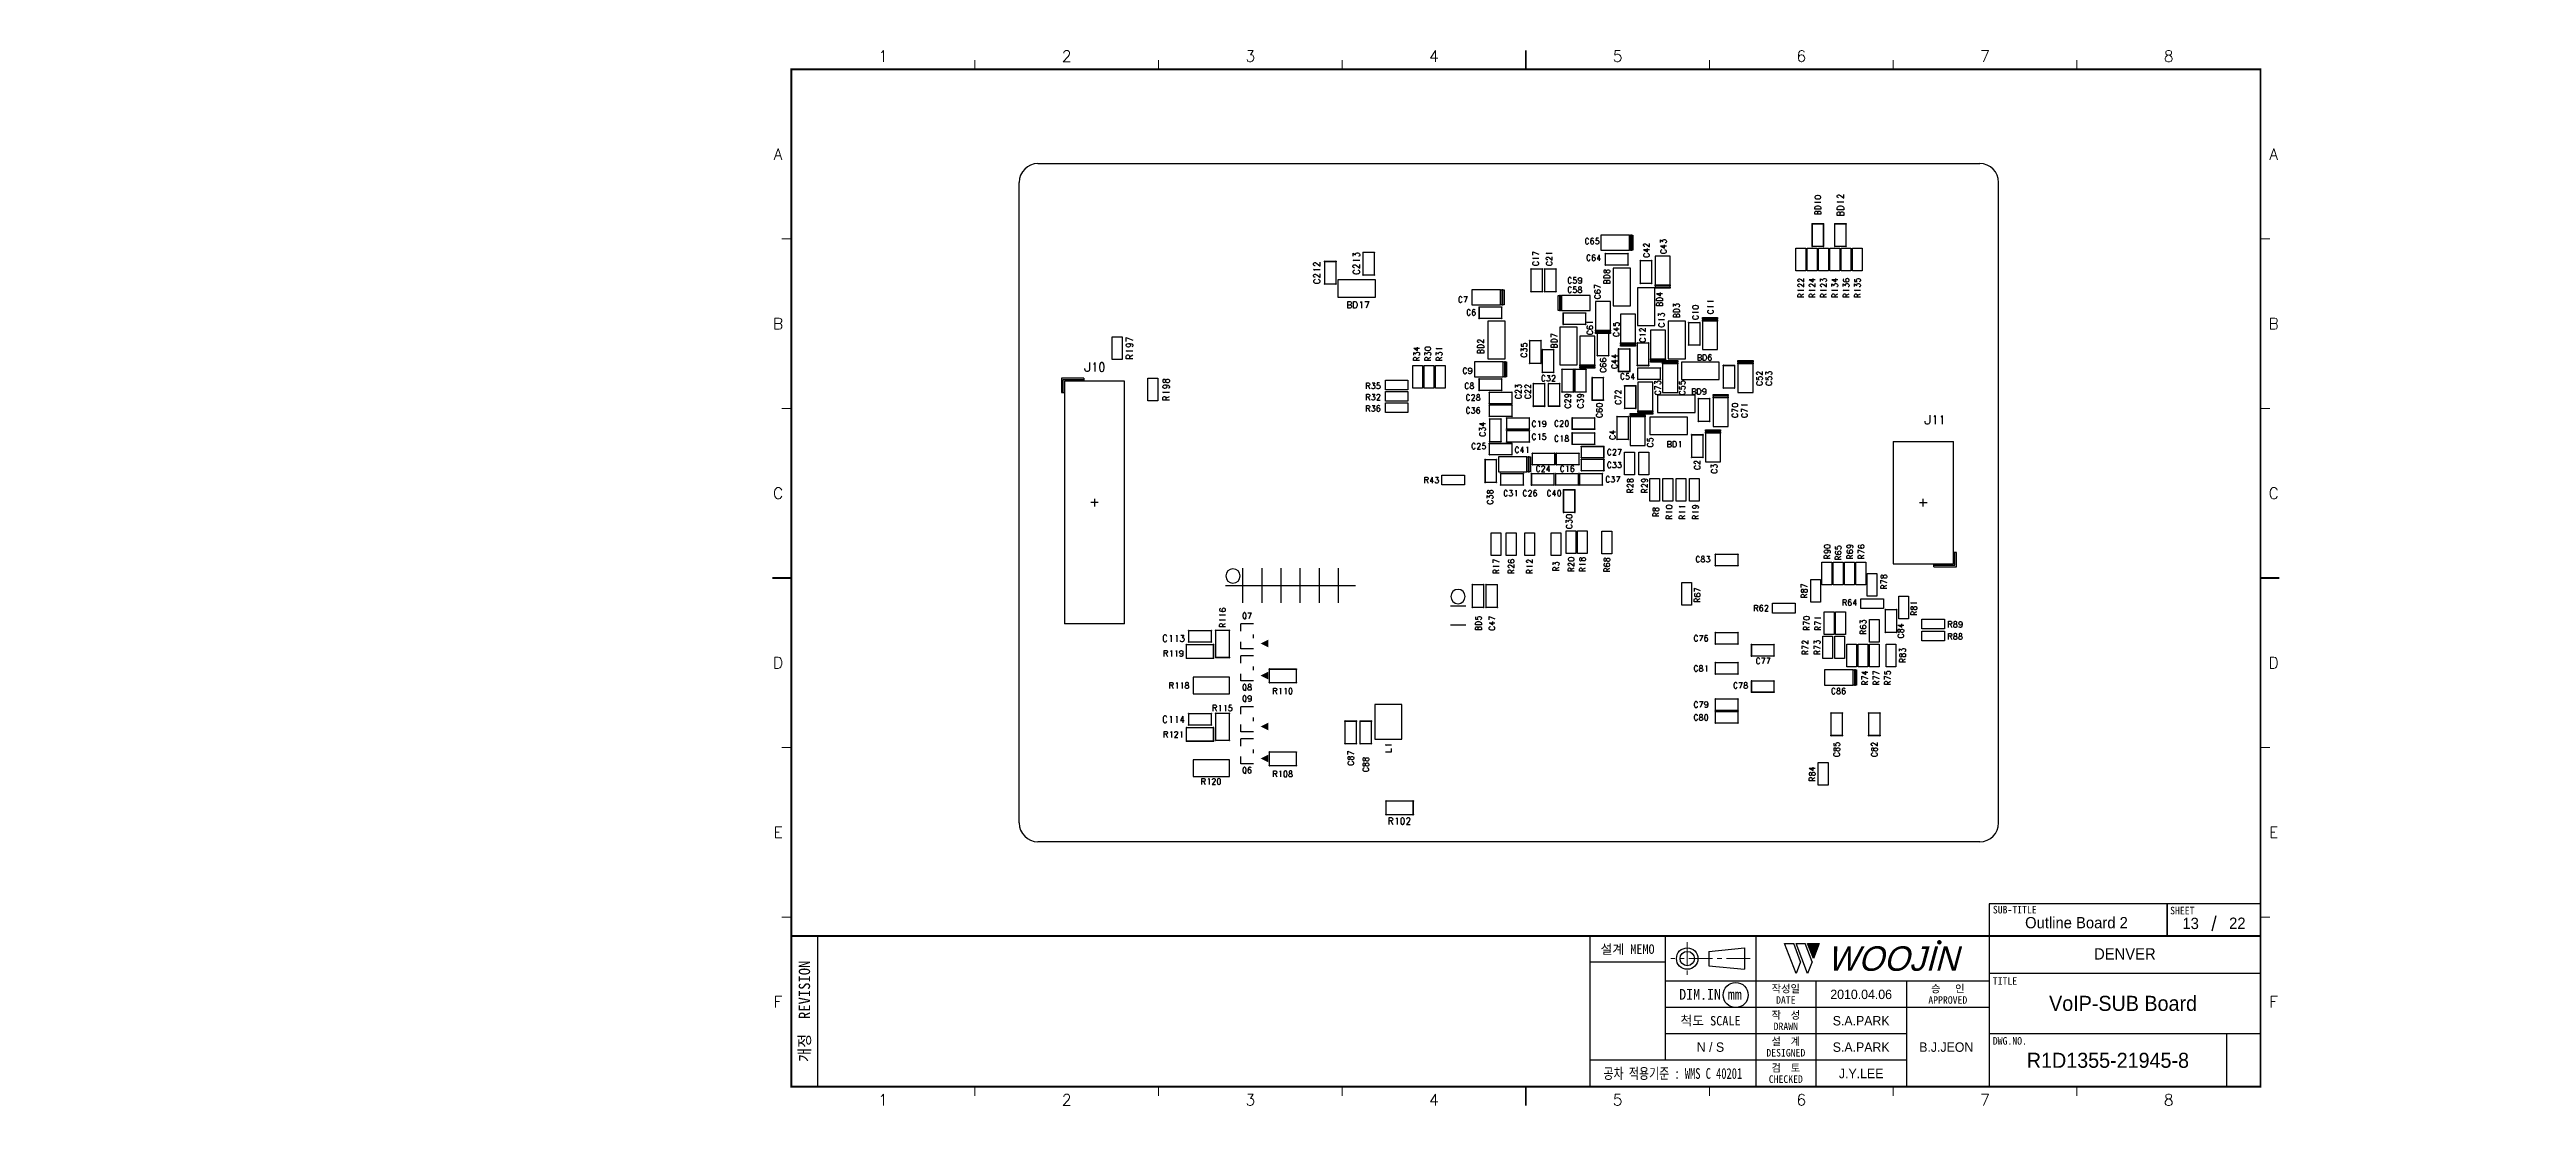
# Model space of a CAD drawing. Extents: x 295 to 953, y 10 to 290.
import ezdxf
from ezdxf.enums import TextEntityAlignment as Align

# ---------------------------------------------------------------- set-up
doc = ezdxf.new("R2010")
doc.units = 0
doc.header["$LTSCALE"] = 5
doc.header["$MEASUREMENT"] = 0
doc.linetypes.add('CENTER', pattern=[2, 1.25, -0.25, 0.25, -0.25])
doc.layers.get('0').update_dxf_attribs({"linetype": 'CONTINUOUS', "lineweight": 25})
for name, color, linetype, lineweight in [('2', 2, 'CENTER', 13), ('4', 4, 'CONTINUOUS', 18), ('6', 6, 'CONTINUOUS', 13)]:
    doc.layers.add(name, color=color, linetype=linetype, lineweight=lineweight)
for name, color, linetype in [('22_S-SILK_GBR', 12, 'CONTINUOUS'), ('SHEET', 3, 'CONTINUOUS'), ('문자', 4, 'CONTINUOUS'), ('테두리', 3, 'CONTINUOUS')]:
    doc.layers.add(name, color=color, linetype=linetype)
doc.styles.add('MARK', font='ARLRDBD.TTF')
doc.styles.get("Standard").update_dxf_attribs({"font": 'simplex.shx'})
doc.styles.add('굴림', font='')
doc.styles.add('굴림체', font='')
doc.styles.get('굴림').set_extended_font_data('Gulim')
doc.styles.get('굴림체').set_extended_font_data('GulimChe')

msp = doc.modelspace()

# ---------------------------------------------------------------- texts
at = {"color": 4, "style": '굴림'}
for s, p in [('2010.04.06', (775.98, 39.5)), ('S.A.PARK', (775.98, 32.5)), ('S.A.PARK', (775.98, 25.5)), ('B.J.JEON', (798.57, 25.5)), ('J.Y.LEE', (775.98, 18.5))]:
    msp.add_text(s, height=2.5, dxfattribs=at).set_placement(p, align=Align.MIDDLE_CENTER)
at = {"layer": '4', "style": '굴림'}
for s, p in [('Outline Board 2', (833.13, 58.53)), ('13', (863.44, 58.33)), ('22', (875.83, 58.38)), ('DENVER', (845.98, 50.24))]:
    msp.add_text(s, height=3, dxfattribs=at).set_placement(p, align=Align.MIDDLE_CENTER)
at = {"layer": '6', "char_height": 3.5278, "width": 39.2183, "attachment_point": 4}
for insert in [(295.11, 181.28), (295.11, 173.63)]:
    msp.add_mtext('{\\f굴림|b0|i0|c129;\\C7;', dxfattribs=dict(at, insert=insert))
at = {"layer": '6', "color": 4, "char_height": 3, "attachment_point": 4, "style": '굴림체'}
for insert, width in [((905.28, 137.42), 36.962), ((952.58, 106.26), 52.2944), ((952.58, 102.14), 52.2944), ((573.67, 73.54), 36.962)]:
    msp.add_mtext('{\\f굴림|b0|i0|c129;\\C7;', dxfattribs=dict(at, insert=insert, width=width))
at = {"layer": '문자', "style": '굴림'}
for s, height, p in [('VoIP-SUB Board', 4, (845.5, 37.11)), ('N / S', 2.5, (735.98, 25.5)), ('R1D1355-21945-8', 4, (841.48, 22))]:
    msp.add_text(s, height=height, dxfattribs=at).set_placement(p, align=Align.MIDDLE_CENTER)

# ---------------------------------------------------------------- blocks, each defined once
blk = doc.blocks.new('B')
at = {"layer": '문자'}
blk.add_hatch(color=256, dxfattribs=at).paths.add_polyline_path([(13.79, 10), (15.31, 6), (16.84, 10)])
at = {"color": 4, "const_width": 0.6}
blk.add_lwpolyline([(48.46, 10.32, 1), (49.06, 10.32, 1)], format="xyb", close=True, dxfattribs=at)
at = {"layer": '문자'}
for p, q in [((10.73, 2), (7.68, 10)), ((7.68, 10), (10.09, 10)), ((11.94, 5.16), (10.09, 10)), ((10.73, 10), (13.15, 10)), ((13.79, 2), (10.73, 10)), ((14.99, 5.16), (13.15, 10)), ((13.79, 10), (16.84, 10)), ((15.31, 6), (13.79, 10)), ((16.84, 10), (15.31, 6)), ((11.94, 5.16), (10.73, 2)), ((14.99, 5.16), (13.79, 2))]:
    blk.add_line(p, q, dxfattribs=at)
at = {"layer": '문자', "style": 'MARK', "oblique": 15}
blk.add_text('WOOJIN', height=6.5, dxfattribs=at).set_placement((36.4, 6), align=Align.MIDDLE_CENTER)
blk = doc.blocks.new('C')
blk.add_line((15, 285), (15, 285))
at = {"layer": '2'}
for p, q in [((252.83, 53.35), (252.83, 44.65)), ((269.53, 49), (248.48, 49))]:
    blk.add_line(p, q, dxfattribs=at)
at = {"layer": 'SHEET'}
for p, q in [((393.14, 60.3), (392.07, 56.28)), ((22, 55), (22, 15)), ((227, 55), (227, 15)), ((247, 55), (247, 22)), ((271, 55), (271, 15)), ((271, 55), (271, 15)), ((333, 55), (333, 15)), ((247, 48), (227, 48)), ((333, 43), (247, 43)), ((287, 43), (287, 15)), ((311, 43), (311, 15)), ((405, 45), (333, 45)), ((333, 36), (247, 36)), ((311, 29), (247, 29)), ((405, 29), (333, 29)), ((396, 29), (396, 15)), ((311, 22), (227, 22))]:
    blk.add_line(p, q, dxfattribs=at)
at = {"layer": 'SHEET', "color": 4}
for p, q in [((258.53, 50.9), (268.03, 51.85)), ((258.53, 50.9), (258.53, 47.1)), ((258.53, 47.1), (268.03, 46.15)), ((268.03, 51.85), (268.03, 46.15))]:
    blk.add_line(p, q, dxfattribs=at)
at = {"layer": 'SHEET'}
for points in [[(333, 55), (380.19, 55), (380.19, 63.49), (333, 63.49)], [(380.19, 55), (405, 55), (405, 63.49), (380.19, 63.49)]]:
    blk.add_lwpolyline(points, close=True, dxfattribs=at)
at = {"layer": 'SHEET', "color": 4}
for radius in [2.85, 1.9]:
    blk.add_circle((252.83, 49), radius, dxfattribs=at)
at = {"layer": 'SHEET'}
blk.add_circle((265.7, 39.32), 3.32, dxfattribs=at)
at = {"layer": '테두리'}
blk.add_line((405, 285), (405, 15), dxfattribs=at)
for points, const_width in [([(210, 290), (210, 285)], 0.5), ([(15, 285), (15, 15), (405, 15), (405, 285), (15, 285)], 0.5), ([(63.75, 287.5), (63.75, 285)], 0.3), ([(112.5, 287.5), (112.5, 285)], 0.3), ([(161.25, 287.5), (161.25, 285)], 0.3), ([(258.75, 287.5), (258.75, 285)], 0.3), ([(307.5, 287.5), (307.5, 285)], 0.3), ([(356.25, 287.5), (356.25, 285)], 0.3), ([(12.5, 240), (15, 240)], 0.3), ([(407.5, 240), (405, 240)], 0.3), ([(12.5, 195), (15, 195)], 0.3), ([(407.5, 195), (405, 195)], 0.3), ([(10, 150), (15, 150)], 0.5), ([(410, 150), (405, 150)], 0.5), ([(12.5, 105), (15, 105)], 0.3), ([(407.5, 105), (405, 105)], 0.3), ([(12.5, 60), (15, 60)], 0.3), ([(407.5, 60), (405, 60)], 0.3), ([(15, 55), (405, 55)], 0.5), ([(63.75, 12.5), (63.75, 15)], 0.3), ([(112.5, 12.5), (112.5, 15)], 0.3), ([(161.25, 12.5), (161.25, 15)], 0.3), ([(210, 10), (210, 15)], 0.5), ([(258.75, 12.5), (258.75, 15)], 0.3), ([(307.5, 12.5), (307.5, 15)], 0.3), ([(356.25, 12.5), (356.25, 15)], 0.3)]:
    blk.add_lwpolyline(points, dxfattribs=dict(at, const_width=const_width))
blk.add_blockref('B', (271, 43))
at = {"layer": '문자'}
for s, p in [('1', (39.38, 288.5)), ('2', (88.12, 288.5)), ('3', (136.88, 288.5)), ('4', (185.62, 288.5)), ('5', (234.38, 288.5)), ('6', (283.12, 288.5)), ('7', (331.88, 288.5)), ('8', (380.62, 288.5)), ('A', (11.5, 262.5)), ('A', (408.5, 262.5)), ('B', (11.5, 217.5)), ('B', (408.5, 217.5)), ('C', (11.5, 172.5)), ('C', (408.5, 172.5)), ('D', (11.5, 127.5)), ('D', (408.5, 127.5)), ('E', (11.5, 82.5)), ('E', (408.5, 82.5)), ('F', (11.5, 37.5)), ('F', (408.5, 37.5)), ('1', (39.38, 11.5)), ('2', (88.12, 11.5)), ('3', (136.88, 11.5)), ('4', (185.62, 11.5)), ('5', (234.38, 11.5)), ('6', (283.12, 11.5)), ('7', (331.88, 11.5)), ('8', (380.62, 11.5))]:
    blk.add_text(s, height=3, dxfattribs=at).set_placement(p, align=Align.MIDDLE)
at = {"layer": '문자', "style": '굴림체'}
for s, height, p in [('SUB-TITLE', 2, (339.77, 61.98)), ('SHEET', 2, (384.24, 61.74)), ('설계 MEMO', 2.5, (237, 51.5)), ('DIM.IN mm', 2.85, (259, 39.5)), ('작성일', 2, (279, 41)), ('승   인', 2, (322, 41)), ('척도 SCALE', 2.5, (259, 32.5)), ('작  성', 2, (279, 34)), ('DATE', 2, (279, 38)), ('APPROVED', 2, (322, 38)), ('설  계', 2, (279, 27)), ('DRAWN', 2, (279, 31)), ('DESIGNED', 2, (279, 24)), ('검  토', 2, (279, 20)), ('CHECKED', 2, (279, 17))]:
    blk.add_text(s, height=height, dxfattribs=at).set_placement(p, align=Align.MIDDLE_CENTER)
blk.add_text('개정  REVISION', height=3, rotation=90, dxfattribs=at).set_placement((18.5, 35), align=Align.MIDDLE_CENTER)
for s, p in [('TITLE', (333.95, 42.05)), ('DWG.NO.', (333.95, 26.15))]:
    blk.add_text(s, height=2, dxfattribs=at).set_placement(p)
at = {"layer": '문자', "style": '굴림체', "width": 0.75}
blk.add_text('공차 적용기준 : WMS C 40201', height=2.85, dxfattribs=at).set_placement((249, 18.5), align=Align.MIDDLE_CENTER)

# ---------------------------------------------------------------- linework, layer by layer
msp.add_line((491.98, 15), (491.98, 15))
msp.add_line((491.98, 15), (491.98, 15))
at = {"layer": '22_S-SILK_GBR', "color": 7}
for p, q in [((557.48, 260), (807.48, 260)), ((552.48, 85), (552.48, 255)), ((763.77, 251.29), (763.7, 251.1)), ((763.7, 251.1), (763.7, 250.98)), ((763.7, 250.98), (763.77, 250.78)), ((763.99, 251.41), (763.77, 251.29)), ((763.77, 250.78), (763.99, 250.66)), ((764.38, 251.48), (763.99, 251.41)), ((763.99, 250.66), (764.38, 250.6)), ((764.6, 251.48), (764.38, 251.48)), ((764.38, 250.6), (764.6, 250.6)), ((764.99, 251.41), (764.6, 251.48)), ((764.6, 250.6), (764.99, 250.66)), ((765.21, 251.29), (764.99, 251.41)), ((764.99, 250.66), (765.21, 250.78)), ((765.28, 251.1), (765.21, 251.29)), ((765.21, 250.78), (765.28, 250.98)), ((765.28, 250.98), (765.28, 251.1)), ((769.58, 251.44), (769.69, 251.57)), ((769.58, 251.15), (769.58, 251.44)), ((769.69, 251.01), (769.58, 251.15)), ((769.85, 249.74), (769.6, 249.85)), ((769.6, 249.85), (771.38, 249.85)), ((769.69, 251.57), (769.77, 251.64)), ((769.77, 250.94), (769.69, 251.01)), ((769.77, 251.64), (769.93, 251.71)), ((769.93, 250.87), (769.77, 250.94)), ((769.93, 251.71), (770.1, 251.71)), ((770.01, 250.87), (769.93, 250.87)), ((770.1, 251.71), (770.26, 251.64)), ((770.26, 251.64), (770.53, 251.51)), ((770.53, 251.51), (771.38, 250.8)), ((771.38, 250.8), (771.38, 251.79)), ((812.48, 85), (812.48, 255)), ((762.92, 244.02), (762.96, 244.05)), ((762.96, 244.05), (762.92, 244.02)), ((762.92, 243.98), (762.92, 244.02)), ((762.92, 244), (762.92, 238)), ((762.96, 243.95), (762.92, 243.98)), ((763, 244.05), (762.96, 244.05)), ((762.98, 243.95), (762.96, 243.95)), ((762.98, 244.05), (765.98, 244.05)), ((765.98, 243.95), (762.98, 243.95)), ((763.03, 244.02), (763, 244.05)), ((763.03, 244), (763.03, 244.02)), ((763.03, 238), (763.03, 244)), ((763.68, 248.32), (763.77, 248.51)), ((763.68, 247.88), (763.68, 248.32)), ((765.28, 247.88), (763.68, 247.88)), ((763.68, 247.08), (763.77, 247.27)), ((763.68, 246.52), (763.68, 247.08)), ((765.28, 246.52), (763.68, 246.52)), ((763.92, 249.65), (763.7, 249.76)), ((763.7, 249.76), (765.28, 249.76)), ((763.77, 248.51), (763.92, 248.63)), ((763.77, 247.27), (763.85, 247.33)), ((763.85, 247.33), (763.99, 247.4)), ((763.99, 249.58), (763.92, 249.65)), ((763.92, 248.63), (764.07, 248.69)), ((763.99, 247.4), (764.14, 247.4)), ((764.07, 248.69), (764.28, 248.76)), ((764.14, 247.4), (764.28, 247.33)), ((764.28, 248.76), (764.67, 248.76)), ((764.28, 247.33), (764.38, 247.27)), ((764.38, 247.27), (764.45, 247.08)), ((764.45, 247.08), (764.53, 247.27)), ((764.45, 246.52), (764.45, 247.08)), ((764.53, 247.27), (764.6, 247.33)), ((764.6, 247.33), (764.74, 247.4)), ((764.67, 248.76), (764.89, 248.69)), ((764.74, 247.4), (764.99, 247.4)), ((764.89, 248.69), (765.06, 248.63)), ((764.99, 247.4), (765.13, 247.33)), ((765.06, 248.63), (765.21, 248.51)), ((765.13, 247.33), (765.21, 247.27)), ((765.21, 248.51), (765.28, 248.32)), ((765.21, 247.27), (765.28, 247.08)), ((765.28, 248.32), (765.28, 247.88)), ((765.28, 247.08), (765.28, 246.52)), ((765.96, 244.05), (765.92, 244.02)), ((765.92, 244), (765.92, 238)), ((766, 244.05), (765.96, 244.05)), ((765.98, 244.05), (766, 244.05)), ((766, 244.05), (766.03, 244.02)), ((766.03, 244.02), (766, 244.05)), ((766.03, 243.98), (766, 243.95)), ((766.03, 244.02), (766.03, 243.98)), ((766.03, 244), (766.03, 244.02)), ((766.03, 238), (766.03, 244)), ((768.92, 244.02), (768.96, 244.05)), ((768.96, 244.05), (768.92, 244.02)), ((768.92, 243.98), (768.92, 244.02)), ((768.92, 244), (768.92, 238)), ((768.96, 243.95), (768.92, 243.98)), ((769, 244.05), (768.96, 244.05)), ((768.98, 243.95), (768.96, 243.95)), ((768.98, 244.05), (771.98, 244.05)), ((771.98, 243.95), (768.98, 243.95)), ((769.03, 244.02), (769, 244.05)), ((769.03, 244), (769.03, 244.02)), ((769.03, 238), (769.03, 244)), ((769.58, 248.23), (769.69, 248.44)), ((769.58, 247.74), (769.58, 248.23)), ((771.38, 247.74), (769.58, 247.74)), ((769.58, 246.84), (769.69, 247.05)), ((769.58, 246.21), (769.58, 246.84)), ((771.38, 246.21), (769.58, 246.21)), ((769.69, 248.44), (769.85, 248.58)), ((769.69, 247.05), (769.77, 247.12)), ((769.77, 247.12), (769.93, 247.2)), ((769.93, 249.66), (769.85, 249.74)), ((769.85, 248.58), (770.01, 248.65)), ((769.93, 247.2), (770.1, 247.2)), ((770.01, 248.65), (770.26, 248.73)), ((770.1, 247.2), (770.26, 247.12)), ((770.26, 248.73), (770.7, 248.73)), ((770.26, 247.12), (770.37, 247.05)), ((770.37, 247.05), (770.45, 246.84)), ((770.45, 246.84), (770.53, 247.05)), ((770.45, 246.21), (770.45, 246.84)), ((770.53, 247.05), (770.61, 247.12)), ((770.61, 247.12), (770.78, 247.2)), ((770.7, 248.73), (770.94, 248.65)), ((770.78, 247.2), (771.05, 247.2)), ((770.94, 248.65), (771.13, 248.58)), ((771.05, 247.2), (771.21, 247.12)), ((771.13, 248.58), (771.3, 248.44)), ((771.21, 247.12), (771.3, 247.05)), ((771.3, 248.44), (771.38, 248.23)), ((771.3, 247.05), (771.38, 246.84)), ((771.38, 248.23), (771.38, 247.74)), ((771.38, 246.84), (771.38, 246.21)), ((771.96, 244.05), (771.92, 244.02)), ((771.92, 244), (771.92, 238)), ((772, 244.05), (771.96, 244.05)), ((771.98, 244.05), (772, 244.05)), ((772, 244.05), (772.03, 244.02)), ((772.03, 244.02), (772, 244.05)), ((772.03, 243.98), (772, 243.95)), ((772.03, 244.02), (772.03, 243.98)), ((772.03, 244), (772.03, 244.02)), ((772.03, 238), (772.03, 244)), ((702.83, 239.81), (702.78, 239.59)), ((702.78, 239.59), (702.78, 239.21)), ((702.78, 239.21), (702.83, 238.99)), ((702.89, 239.96), (702.83, 239.81)), ((702.83, 238.99), (702.89, 238.82)), ((703.01, 240.1), (702.89, 239.96)), ((702.89, 238.82), (703.01, 238.67)), ((703.12, 240.2), (703.01, 240.1)), ((703.01, 238.67), (703.12, 238.6)), ((703.36, 240.2), (703.12, 240.2)), ((703.12, 238.6), (703.36, 238.6)), ((703.47, 240.1), (703.36, 240.2)), ((703.36, 238.6), (703.47, 238.67)), ((703.6, 239.96), (703.47, 240.1)), ((703.47, 238.67), (703.6, 238.82)), ((703.66, 239.81), (703.6, 239.96)), ((703.6, 238.82), (703.66, 238.99)), ((704.2, 239.88), (704.14, 239.5)), ((704.14, 239.5), (704.14, 239.13)), ((704.2, 239.35), (704.14, 239.13)), ((704.14, 239.13), (704.2, 238.82)), ((704.34, 240.1), (704.2, 239.88)), ((704.34, 239.5), (704.2, 239.35)), ((704.2, 238.82), (704.34, 238.67)), ((704.54, 240.18), (704.34, 240.1)), ((704.54, 239.57), (704.34, 239.5)), ((704.34, 238.67), (704.54, 238.6)), ((704.68, 240.18), (704.54, 240.18)), ((704.6, 239.57), (704.54, 239.57)), ((704.54, 238.6), (704.6, 238.6)), ((704.81, 239.5), (704.6, 239.57)), ((704.6, 238.6), (704.81, 238.67)), ((704.88, 240.1), (704.68, 240.18)), ((704.95, 239.35), (704.81, 239.5)), ((704.81, 238.67), (704.95, 238.82)), ((704.95, 239.96), (704.88, 240.1)), ((705.02, 239.13), (704.95, 239.35)), ((704.95, 238.82), (705.02, 239.04)), ((705.02, 239.04), (705.02, 239.13)), ((705.56, 238.75), (705.5, 238.89)), ((705.62, 240.18), (705.56, 239.5)), ((705.56, 239.5), (705.62, 239.57)), ((705.62, 238.67), (705.56, 238.75)), ((706.25, 240.18), (705.62, 240.18)), ((705.62, 239.57), (705.81, 239.64)), ((705.81, 238.6), (705.62, 238.67)), ((705.81, 239.64), (705.99, 239.64)), ((705.99, 238.6), (705.81, 238.6)), ((705.99, 239.64), (706.19, 239.57)), ((706.19, 238.67), (705.99, 238.6)), ((706.19, 239.57), (706.31, 239.42)), ((706.31, 238.82), (706.19, 238.67)), ((706.31, 239.42), (706.38, 239.21)), ((706.38, 239.04), (706.31, 238.82)), ((706.38, 239.21), (706.38, 239.04)), ((714.48, 241), (706.88, 241)), ((706.88, 241), (706.88, 237)), ((706.88, 237), (714.48, 237)), ((714.48, 237), (714.48, 241)), ((714.48, 241), (714.78, 241)), ((714.78, 237), (714.48, 237)), ((714.78, 241), (714.78, 237)), ((715.08, 241), (714.78, 241)), ((714.78, 237), (715.08, 237)), ((715.08, 237), (715.08, 241)), ((715.08, 241), (715.38, 241)), ((715.38, 237), (715.08, 237)), ((715.38, 241), (715.38, 237)), ((718.18, 238.48), (718.27, 238.61)), ((718.18, 238.23), (718.18, 238.48)), ((718.27, 238.1), (718.18, 238.23)), ((718.2, 237.14), (719.78, 237.14)), ((718.2, 237.14), (719.24, 236.56)), ((718.27, 238.61), (718.35, 238.67)), ((718.35, 238.04), (718.27, 238.1)), ((718.35, 238.67), (718.49, 238.73)), ((718.49, 237.98), (718.35, 238.04)), ((718.49, 238.73), (718.64, 238.73)), ((718.57, 237.98), (718.49, 237.98)), ((718.64, 238.73), (718.78, 238.67)), ((718.78, 238.67), (719.03, 238.55)), ((719.03, 238.55), (719.78, 237.92)), ((719.24, 236.56), (719.24, 237.44)), ((719.78, 237.92), (719.78, 238.8)), ((722.77, 236.9), (722.68, 236.78)), ((722.68, 236.78), (722.68, 236.54)), ((722.7, 239.04), (722.7, 239.73)), ((722.7, 239.73), (723.31, 239.35)), ((722.7, 238.14), (724.28, 238.14)), ((722.7, 238.14), (723.74, 237.56)), ((722.92, 237.02), (722.77, 236.9)), ((723.07, 237.08), (722.92, 237.02)), ((723.31, 239.55), (723.38, 239.67)), ((723.31, 239.35), (723.31, 239.55)), ((723.38, 239.67), (723.45, 239.73)), ((723.45, 239.73), (723.67, 239.8)), ((723.67, 239.8), (723.84, 239.8)), ((723.74, 237.56), (723.74, 238.44)), ((723.84, 239.8), (724.06, 239.73)), ((724.06, 237.02), (723.89, 237.08)), ((724.13, 238.98), (723.99, 238.92)), ((724.06, 239.73), (724.21, 239.61)), ((724.21, 236.9), (724.06, 237.02)), ((724.21, 239.04), (724.13, 238.98)), ((724.21, 239.61), (724.28, 239.42)), ((724.28, 239.23), (724.21, 239.04)), ((724.28, 236.78), (724.21, 236.9)), ((724.28, 239.42), (724.28, 239.23)), ((724.28, 236.54), (724.28, 236.78)), ((758.68, 231.5), (758.68, 237.5)), ((758.68, 237.5), (761.28, 237.5)), ((761.28, 237.5), (761.28, 231.5)), ((761.68, 231.5), (761.68, 237.5)), ((761.68, 237.5), (764.28, 237.5)), ((762.92, 238.02), (762.96, 238.05)), ((762.92, 237.98), (762.92, 238.02)), ((762.92, 238), (762.92, 237.98)), ((762.92, 237.98), (762.96, 237.95)), ((762.96, 237.95), (762.92, 237.98)), ((762.96, 237.95), (763, 237.95)), ((762.98, 237.95), (762.96, 237.95)), ((762.98, 238.05), (765.98, 238.05)), ((765.98, 237.95), (762.98, 237.95)), ((763, 237.95), (763.03, 237.98)), ((764.28, 237.5), (764.28, 231.5)), ((764.68, 231.5), (764.68, 237.5)), ((764.68, 237.5), (767.28, 237.5)), ((765.92, 238), (765.92, 237.98)), ((765.92, 237.98), (765.96, 237.95)), ((765.96, 237.95), (766, 237.95)), ((765.98, 238.05), (766, 238.05)), ((766, 238.05), (766.03, 238.02)), ((766.03, 237.98), (766, 237.95)), ((766, 237.95), (766.03, 237.98)), ((766.03, 238.02), (766.03, 237.98)), ((767.28, 237.5), (767.28, 231.5)), ((767.68, 231.5), (767.68, 237.5)), ((767.68, 237.5), (770.28, 237.5)), ((768.92, 238.02), (768.96, 238.05)), ((768.92, 237.98), (768.92, 238.02)), ((768.92, 238), (768.92, 237.98)), ((768.92, 237.98), (768.96, 237.95)), ((768.96, 237.95), (768.92, 237.98)), ((768.96, 237.95), (769, 237.95)), ((768.98, 237.95), (768.96, 237.95)), ((768.98, 238.05), (771.98, 238.05)), ((771.98, 237.95), (768.98, 237.95)), ((769, 237.95), (769.03, 237.98)), ((770.28, 237.5), (770.28, 231.5)), ((770.68, 231.5), (770.68, 237.5)), ((770.68, 237.5), (773.28, 237.5)), ((771.92, 238), (771.92, 237.98)), ((771.92, 237.98), (771.96, 237.95)), ((771.96, 237.95), (772, 237.95)), ((771.98, 238.05), (772, 238.05)), ((772, 238.05), (772.03, 238.02)), ((772.03, 237.98), (772, 237.95)), ((772, 237.95), (772.03, 237.98)), ((772.03, 238.02), (772.03, 237.98)), ((773.28, 237.5), (773.28, 231.5)), ((773.68, 231.5), (773.68, 237.5)), ((773.68, 237.5), (776.28, 237.5)), ((776.28, 237.5), (776.28, 231.5)), ((630.58, 233.44), (630.69, 233.57)), ((630.58, 233.15), (630.58, 233.44)), ((630.69, 233.01), (630.58, 233.15)), ((630.58, 230.37), (630.69, 230.51)), ((630.58, 230.09), (630.58, 230.37)), ((630.85, 231.74), (630.6, 231.85)), ((630.6, 231.85), (632.38, 231.85)), ((630.69, 233.57), (630.77, 233.64)), ((630.77, 232.94), (630.69, 233.01)), ((630.69, 230.51), (630.77, 230.58)), ((630.77, 233.64), (630.93, 233.71)), ((630.93, 232.87), (630.77, 232.94)), ((630.77, 230.58), (630.93, 230.65)), ((630.93, 231.66), (630.85, 231.74)), ((630.93, 233.71), (631.1, 233.71)), ((631.01, 232.87), (630.93, 232.87)), ((630.93, 230.65), (631.1, 230.65)), ((631.1, 233.71), (631.26, 233.64)), ((631.1, 230.65), (631.26, 230.58)), ((631.26, 233.64), (631.53, 233.51)), ((631.26, 230.58), (631.53, 230.44)), ((631.53, 233.51), (632.38, 232.8)), ((631.53, 230.44), (632.38, 229.74)), ((632.38, 232.8), (632.38, 233.79)), ((632.38, 229.74), (632.38, 230.73)), ((633.52, 234.02), (633.56, 234.05)), ((633.56, 234.05), (633.52, 234.02)), ((633.52, 233.98), (633.52, 234.02)), ((633.52, 234), (633.52, 228)), ((633.56, 233.95), (633.52, 233.98)), ((633.6, 234.05), (633.56, 234.05)), ((633.58, 233.95), (633.56, 233.95)), ((633.58, 234.05), (636.58, 234.05)), ((636.58, 233.95), (633.58, 233.95)), ((633.63, 234.02), (633.6, 234.05)), ((633.63, 234), (633.63, 234.02)), ((633.63, 228), (633.63, 234)), ((636.56, 234.05), (636.52, 234.02)), ((636.52, 234), (636.52, 228)), ((636.6, 234.05), (636.56, 234.05)), ((636.58, 234.05), (636.6, 234.05)), ((636.63, 234.02), (636.6, 234.05)), ((636.6, 234.05), (636.63, 234.02)), ((636.63, 233.98), (636.6, 233.95)), ((636.63, 234), (636.63, 234.02)), ((636.63, 234.02), (636.63, 233.98)), ((636.63, 228), (636.63, 234)), ((641.08, 232.87), (641.19, 233.01)), ((641.08, 232.59), (641.08, 232.87)), ((641.19, 232.45), (641.08, 232.59)), ((641.19, 231.49), (641.08, 231.36)), ((641.08, 231.36), (641.08, 231.09)), ((641.08, 231.09), (641.19, 230.97)), ((641.1, 235.44), (641.1, 236.21)), ((641.1, 236.21), (641.79, 235.79)), ((641.35, 234.24), (641.1, 234.35)), ((641.1, 234.35), (642.88, 234.35)), ((641.19, 233.01), (641.27, 233.08)), ((641.27, 232.38), (641.19, 232.45)), ((641.35, 231.63), (641.19, 231.49)), ((641.19, 230.97), (641.35, 230.84)), ((641.27, 233.08), (641.43, 233.15)), ((641.43, 232.31), (641.27, 232.38)), ((641.43, 234.16), (641.35, 234.24)), ((641.51, 231.7), (641.35, 231.63)), ((641.35, 230.84), (641.51, 230.77)), ((641.43, 233.15), (641.6, 233.15)), ((641.51, 232.31), (641.43, 232.31)), ((641.51, 230.77), (641.76, 230.71)), ((641.6, 233.15), (641.76, 233.08)), ((641.76, 233.08), (642.03, 232.94)), ((641.76, 230.71), (642.2, 230.71)), ((641.79, 236.01), (641.87, 236.14)), ((641.79, 235.79), (641.79, 236.01)), ((641.87, 236.14), (641.95, 236.21)), ((641.95, 236.21), (642.2, 236.29)), ((642.03, 232.94), (642.88, 232.24)), ((642.2, 236.29), (642.39, 236.29)), ((642.2, 230.71), (642.44, 230.77)), ((642.39, 236.29), (642.63, 236.21)), ((642.63, 231.63), (642.44, 231.7)), ((642.44, 230.77), (642.63, 230.84)), ((642.71, 235.37), (642.55, 235.3)), ((642.63, 236.21), (642.8, 236.07)), ((642.8, 231.49), (642.63, 231.63)), ((642.63, 230.84), (642.8, 230.97)), ((642.8, 235.44), (642.71, 235.37)), ((642.8, 236.07), (642.88, 235.87)), ((642.88, 235.65), (642.8, 235.44)), ((642.88, 231.36), (642.8, 231.49)), ((642.8, 230.97), (642.88, 231.09)), ((642.88, 235.87), (642.88, 235.65)), ((642.88, 232.24), (642.88, 233.23)), ((642.88, 231.09), (642.88, 231.36)), ((643.72, 236.42), (643.76, 236.45)), ((643.76, 236.45), (643.72, 236.42)), ((643.72, 236.38), (643.72, 236.42)), ((643.72, 236.4), (643.72, 230.4)), ((643.76, 236.35), (643.72, 236.38)), ((643.72, 230.42), (643.76, 230.45)), ((643.72, 230.38), (643.72, 230.42)), ((643.72, 230.4), (643.72, 230.38)), ((643.76, 230.35), (643.72, 230.38)), ((643.72, 230.38), (643.76, 230.35)), ((643.8, 236.45), (643.76, 236.45)), ((643.78, 236.35), (643.76, 236.35)), ((643.78, 230.35), (643.76, 230.35)), ((643.76, 230.35), (643.8, 230.35)), ((643.78, 236.45), (646.78, 236.45)), ((646.78, 236.35), (643.78, 236.35)), ((643.78, 230.45), (646.78, 230.45)), ((646.78, 230.35), (643.78, 230.35)), ((643.83, 236.42), (643.8, 236.45)), ((643.8, 230.35), (643.83, 230.38)), ((643.83, 236.4), (643.83, 236.42)), ((643.83, 230.4), (643.83, 236.4)), ((646.76, 236.45), (646.72, 236.42)), ((646.72, 236.4), (646.72, 230.4)), ((646.72, 230.4), (646.72, 230.38)), ((646.72, 230.38), (646.76, 230.35)), ((646.8, 236.45), (646.76, 236.45)), ((646.76, 230.35), (646.8, 230.35)), ((646.78, 236.45), (646.8, 236.45)), ((646.78, 230.45), (646.8, 230.45)), ((646.83, 236.42), (646.8, 236.45)), ((646.8, 236.45), (646.83, 236.42)), ((646.83, 236.38), (646.8, 236.35)), ((646.8, 230.45), (646.83, 230.42)), ((646.83, 230.38), (646.8, 230.35)), ((646.8, 230.35), (646.83, 230.38)), ((646.83, 236.4), (646.83, 236.42)), ((646.83, 236.42), (646.83, 236.38)), ((646.83, 230.4), (646.83, 236.4)), ((646.83, 230.42), (646.83, 230.38)), ((688.32, 232.02), (688.36, 232.05)), ((688.36, 232.05), (688.32, 232.02)), ((688.32, 231.98), (688.32, 232.02)), ((688.32, 232), (688.32, 226)), ((688.36, 231.95), (688.32, 231.98)), ((688.4, 232.05), (688.36, 232.05)), ((688.38, 231.95), (688.36, 231.95)), ((688.38, 232.05), (691.38, 232.05)), ((691.38, 231.95), (688.38, 231.95)), ((688.43, 232.02), (688.4, 232.05)), ((688.43, 232), (688.43, 232.02)), ((688.43, 226), (688.43, 232)), ((688.87, 233.7), (688.78, 233.58)), ((688.78, 233.58), (688.78, 233.34)), ((688.78, 233.34), (688.87, 233.23)), ((688.8, 235.72), (688.8, 236.6)), ((688.8, 236.6), (690.38, 235.97)), ((689.02, 234.77), (688.8, 234.88)), ((688.8, 234.88), (690.38, 234.88)), ((689.02, 233.82), (688.87, 233.7)), ((688.87, 233.23), (689.02, 233.11)), ((689.09, 234.7), (689.02, 234.77)), ((689.17, 233.88), (689.02, 233.82)), ((689.02, 233.11), (689.17, 233.05)), ((689.17, 233.05), (689.38, 233)), ((689.38, 233), (689.77, 233)), ((689.77, 233), (689.99, 233.05)), ((690.16, 233.82), (689.99, 233.88)), ((689.99, 233.05), (690.16, 233.11)), ((690.31, 233.7), (690.16, 233.82)), ((690.16, 233.11), (690.31, 233.23)), ((690.38, 233.58), (690.31, 233.7)), ((690.31, 233.23), (690.38, 233.34)), ((690.38, 233.34), (690.38, 233.58)), ((691.36, 232.05), (691.32, 232.02)), ((691.32, 232), (691.32, 226)), ((691.4, 232.05), (691.36, 232.05)), ((691.38, 232.05), (691.4, 232.05)), ((691.43, 232.02), (691.4, 232.05)), ((691.4, 232.05), (691.43, 232.02)), ((691.43, 231.98), (691.4, 231.95)), ((691.43, 232), (691.43, 232.02)), ((691.43, 232.02), (691.43, 231.98)), ((691.43, 226), (691.43, 232)), ((691.92, 232.02), (691.96, 232.05)), ((691.96, 232.05), (691.92, 232.02)), ((691.92, 231.98), (691.92, 232.02)), ((691.92, 232), (691.92, 226)), ((691.96, 231.95), (691.92, 231.98)), ((692, 232.05), (691.96, 232.05)), ((691.98, 231.95), (691.96, 231.95)), ((691.98, 232.05), (694.98, 232.05)), ((694.98, 231.95), (691.98, 231.95)), ((692.03, 232.02), (692, 232.05)), ((692.03, 232), (692.03, 232.02)), ((692.03, 226), (692.03, 232)), ((692.38, 234.92), (692.47, 235.05)), ((692.38, 234.67), (692.38, 234.92)), ((692.47, 234.54), (692.38, 234.67)), ((692.47, 233.7), (692.38, 233.58)), ((692.38, 233.58), (692.38, 233.34)), ((692.38, 233.34), (692.47, 233.23)), ((692.62, 236.13), (692.4, 236.24)), ((692.4, 236.24), (693.98, 236.24)), ((692.47, 235.05), (692.55, 235.11)), ((692.55, 234.48), (692.47, 234.54)), ((692.62, 233.82), (692.47, 233.7)), ((692.47, 233.23), (692.62, 233.11)), ((692.55, 235.11), (692.69, 235.17)), ((692.69, 234.42), (692.55, 234.48)), ((692.69, 236.06), (692.62, 236.13)), ((692.77, 233.88), (692.62, 233.82)), ((692.62, 233.11), (692.77, 233.05)), ((692.69, 235.17), (692.84, 235.17)), ((692.77, 234.42), (692.69, 234.42)), ((692.77, 233.05), (692.98, 233)), ((692.84, 235.17), (692.98, 235.11)), ((692.98, 235.11), (693.23, 234.99)), ((692.98, 233), (693.37, 233)), ((693.23, 234.99), (693.98, 234.36)), ((693.37, 233), (693.59, 233.05)), ((693.76, 233.82), (693.59, 233.88)), ((693.59, 233.05), (693.76, 233.11)), ((693.91, 233.7), (693.76, 233.82)), ((693.76, 233.11), (693.91, 233.23)), ((693.98, 233.58), (693.91, 233.7)), ((693.91, 233.23), (693.98, 233.34)), ((693.98, 234.36), (693.98, 235.24)), ((693.98, 233.34), (693.98, 233.58)), ((694.96, 232.05), (694.92, 232.02)), ((694.92, 232), (694.92, 226)), ((695, 232.05), (694.96, 232.05)), ((694.98, 232.05), (695, 232.05)), ((695.03, 232.02), (695, 232.05)), ((695, 232.05), (695.03, 232.02)), ((695.03, 231.98), (695, 231.95)), ((695.03, 232), (695.03, 232.02)), ((695.03, 232.02), (695.03, 231.98)), ((695.03, 226), (695.03, 232)), ((703.23, 235.41), (703.18, 235.19)), ((703.18, 235.19), (703.18, 234.81)), ((703.18, 234.81), (703.23, 234.59)), ((703.29, 235.56), (703.23, 235.41)), ((703.23, 234.59), (703.29, 234.42)), ((703.41, 235.7), (703.29, 235.56)), ((703.29, 234.42), (703.41, 234.27)), ((703.52, 235.8), (703.41, 235.7)), ((703.41, 234.27), (703.52, 234.2)), ((703.76, 235.8), (703.52, 235.8)), ((703.52, 234.2), (703.76, 234.2)), ((703.87, 235.7), (703.76, 235.8)), ((703.76, 234.2), (703.87, 234.27)), ((704, 235.56), (703.87, 235.7)), ((703.87, 234.27), (704, 234.42)), ((704.06, 235.41), (704, 235.56)), ((704, 234.42), (704.06, 234.59)), ((704.6, 235.48), (704.54, 235.1)), ((704.54, 235.1), (704.54, 234.73)), ((704.6, 234.95), (704.54, 234.73)), ((704.54, 234.73), (704.6, 234.42)), ((704.74, 235.7), (704.6, 235.48)), ((704.74, 235.1), (704.6, 234.95)), ((704.6, 234.42), (704.74, 234.27)), ((704.94, 235.78), (704.74, 235.7)), ((704.94, 235.17), (704.74, 235.1)), ((704.74, 234.27), (704.94, 234.2)), ((705.08, 235.78), (704.94, 235.78)), ((705, 235.17), (704.94, 235.17)), ((704.94, 234.2), (705, 234.2)), ((705.21, 235.1), (705, 235.17)), ((705, 234.2), (705.21, 234.27)), ((705.28, 235.7), (705.08, 235.78)), ((705.35, 234.95), (705.21, 235.1)), ((705.21, 234.27), (705.35, 234.42)), ((705.35, 235.56), (705.28, 235.7)), ((705.42, 234.73), (705.35, 234.95)), ((705.35, 234.42), (705.42, 234.64)), ((705.42, 234.64), (705.42, 234.73)), ((706.48, 235.78), (705.9, 234.73)), ((705.9, 234.73), (706.78, 234.73)), ((706.48, 235.78), (706.48, 234.2)), ((707.68, 230), (707.77, 230.19)), ((707.77, 231.67), (707.7, 231.48)), ((707.7, 231.48), (707.7, 231.23)), ((707.7, 231.23), (707.77, 231.04)), ((707.92, 231.73), (707.77, 231.67)), ((707.77, 231.04), (707.92, 230.98)), ((707.77, 230.19), (707.92, 230.31)), ((708.07, 231.73), (707.92, 231.73)), ((707.92, 230.98), (708.07, 230.98)), ((707.92, 230.31), (708.07, 230.37)), ((708.02, 236.12), (708.06, 236.15)), ((708.06, 236.15), (708.02, 236.12)), ((708.02, 236.08), (708.02, 236.12)), ((708.02, 236.1), (708.02, 233.1)), ((708.06, 236.05), (708.02, 236.08)), ((708.02, 233.12), (708.06, 233.15)), ((708.02, 233.08), (708.02, 233.12)), ((708.02, 233.1), (708.02, 233.08)), ((708.02, 233.08), (708.06, 233.05)), ((708.06, 233.05), (708.02, 233.08)), ((708.1, 236.15), (708.06, 236.15)), ((708.08, 236.05), (708.06, 236.05)), ((708.06, 233.05), (708.1, 233.05)), ((708.08, 233.05), (708.06, 233.05)), ((708.24, 231.67), (708.07, 231.73)), ((708.07, 230.98), (708.24, 231.04)), ((708.07, 230.37), (708.28, 230.44)), ((708.08, 236.15), (714.08, 236.15)), ((714.08, 236.05), (708.08, 236.05)), ((708.08, 233.15), (714.08, 233.15)), ((714.08, 233.05), (708.08, 233.05)), ((708.13, 236.12), (708.1, 236.15)), ((708.1, 233.05), (708.13, 233.08)), ((708.13, 236.1), (708.13, 236.12)), ((708.13, 233.1), (708.13, 236.1)), ((708.31, 231.55), (708.24, 231.67)), ((708.24, 231.04), (708.31, 231.17)), ((708.28, 230.44), (708.67, 230.44)), ((708.38, 231.29), (708.31, 231.55)), ((708.31, 231.17), (708.38, 231.42)), ((708.38, 231.42), (708.45, 231.61)), ((708.45, 231.1), (708.38, 231.29)), ((708.45, 231.61), (708.6, 231.73)), ((708.6, 230.98), (708.45, 231.1)), ((708.6, 231.73), (708.74, 231.8)), ((708.74, 230.92), (708.6, 230.98)), ((708.67, 230.44), (708.89, 230.37)), ((708.74, 231.8), (708.99, 231.8)), ((708.99, 230.92), (708.74, 230.92)), ((708.89, 230.37), (709.06, 230.31)), ((708.99, 231.8), (709.13, 231.73)), ((709.13, 230.98), (708.99, 230.92)), ((709.06, 230.31), (709.21, 230.19)), ((709.13, 231.73), (709.21, 231.67)), ((709.21, 231.04), (709.13, 230.98)), ((709.21, 231.67), (709.28, 231.48)), ((709.28, 231.23), (709.21, 231.04)), ((709.21, 230.19), (709.28, 230)), ((709.28, 231.48), (709.28, 231.23)), ((710.18, 232.2), (710.18, 222.2)), ((714.78, 232.2), (710.18, 232.2)), ((714.06, 236.15), (714.02, 236.12)), ((714.02, 236.1), (714.02, 233.1)), ((714.02, 233.1), (714.02, 233.08)), ((714.02, 233.08), (714.06, 233.05)), ((714.1, 236.15), (714.06, 236.15)), ((714.06, 233.05), (714.1, 233.05)), ((714.08, 236.15), (714.1, 236.15)), ((714.08, 233.15), (714.1, 233.15)), ((714.13, 236.12), (714.1, 236.15)), ((714.1, 236.15), (714.13, 236.12)), ((714.13, 236.08), (714.1, 236.05)), ((714.1, 233.15), (714.13, 233.12)), ((714.1, 233.05), (714.13, 233.08)), ((714.13, 233.08), (714.1, 233.05)), ((714.13, 236.1), (714.13, 236.12)), ((714.13, 236.12), (714.13, 236.08)), ((714.13, 233.1), (714.13, 236.1)), ((714.13, 233.12), (714.13, 233.08)), ((714.78, 222.2), (714.78, 232.2)), ((717.32, 234.22), (717.36, 234.25)), ((717.36, 234.25), (717.32, 234.22)), ((717.32, 234.18), (717.32, 234.22)), ((717.32, 234.2), (717.32, 228.2)), ((717.36, 234.15), (717.32, 234.18)), ((717.4, 234.25), (717.36, 234.25)), ((717.38, 234.15), (717.36, 234.15)), ((717.38, 234.25), (720.38, 234.25)), ((720.38, 234.15), (717.38, 234.15)), ((717.43, 234.22), (717.4, 234.25)), ((717.43, 234.2), (717.43, 234.22)), ((717.43, 228.2), (717.43, 234.2)), ((718.27, 235.9), (718.18, 235.78)), ((718.18, 235.78), (718.18, 235.54)), ((718.18, 235.54), (718.27, 235.43)), ((718.42, 236.02), (718.27, 235.9)), ((718.27, 235.43), (718.42, 235.31)), ((718.57, 236.08), (718.42, 236.02)), ((718.42, 235.31), (718.57, 235.25)), ((718.57, 235.25), (718.78, 235.2)), ((718.78, 235.2), (719.17, 235.2)), ((719.17, 235.2), (719.39, 235.25)), ((719.56, 236.02), (719.39, 236.08)), ((719.39, 235.25), (719.56, 235.31)), ((719.71, 235.9), (719.56, 236.02)), ((719.56, 235.31), (719.71, 235.43)), ((719.78, 235.78), (719.71, 235.9)), ((719.71, 235.43), (719.78, 235.54)), ((719.78, 235.54), (719.78, 235.78)), ((720.36, 234.25), (720.32, 234.22)), ((720.32, 234.2), (720.32, 228.2)), ((720.4, 234.25), (720.36, 234.25)), ((720.38, 234.25), (720.4, 234.25)), ((720.43, 234.22), (720.4, 234.25)), ((720.4, 234.25), (720.43, 234.22)), ((720.43, 234.18), (720.4, 234.15)), ((720.43, 234.2), (720.43, 234.22)), ((720.43, 234.22), (720.43, 234.18)), ((720.43, 228.2), (720.43, 234.2)), ((721.28, 235.4), (721.28, 227.8)), ((725.28, 235.4), (721.28, 235.4)), ((722.68, 236.54), (722.77, 236.43)), ((722.77, 236.43), (722.92, 236.31)), ((722.92, 236.31), (723.07, 236.25)), ((723.07, 236.25), (723.28, 236.2)), ((723.28, 236.2), (723.67, 236.2)), ((723.67, 236.2), (723.89, 236.25)), ((723.89, 236.25), (724.06, 236.31)), ((724.06, 236.31), (724.21, 236.43)), ((724.21, 236.43), (724.28, 236.54)), ((725.28, 227.8), (725.28, 235.4)), ((761.28, 231.5), (758.68, 231.5)), ((764.28, 231.5), (761.68, 231.5)), ((767.28, 231.5), (764.68, 231.5)), ((770.28, 231.5), (767.68, 231.5)), ((773.28, 231.5), (770.68, 231.5)), ((776.28, 231.5), (773.68, 231.5)), ((630.69, 229.95), (630.58, 230.09)), ((630.69, 228.99), (630.58, 228.86)), ((630.58, 228.86), (630.58, 228.59)), ((630.58, 228.59), (630.69, 228.47)), ((630.77, 229.88), (630.69, 229.95)), ((630.85, 229.13), (630.69, 228.99)), ((630.69, 228.47), (630.85, 228.34)), ((630.93, 229.81), (630.77, 229.88)), ((631.01, 229.2), (630.85, 229.13)), ((630.85, 228.34), (631.01, 228.27)), ((631.01, 229.81), (630.93, 229.81)), ((631.01, 228.27), (631.26, 228.21)), ((631.26, 228.21), (631.7, 228.21)), ((631.7, 228.21), (631.94, 228.27)), ((632.13, 229.13), (631.94, 229.2)), ((631.94, 228.27), (632.13, 228.34)), ((632.3, 228.99), (632.13, 229.13)), ((632.13, 228.34), (632.3, 228.47)), ((632.38, 228.86), (632.3, 228.99)), ((632.3, 228.47), (632.38, 228.59)), ((632.38, 228.59), (632.38, 228.86)), ((633.52, 228.02), (633.56, 228.05)), ((633.52, 227.98), (633.52, 228.02)), ((633.52, 228), (633.52, 227.98)), ((633.56, 227.95), (633.52, 227.98)), ((633.52, 227.98), (633.56, 227.95)), ((633.58, 227.95), (633.56, 227.95)), ((633.56, 227.95), (633.6, 227.95)), ((633.58, 228.05), (636.58, 228.05)), ((636.58, 227.95), (633.58, 227.95)), ((633.6, 227.95), (633.63, 227.98)), ((636.52, 228), (636.52, 227.98)), ((636.52, 227.98), (636.56, 227.95)), ((636.56, 227.95), (636.6, 227.95)), ((636.58, 228.05), (636.6, 228.05)), ((636.6, 228.05), (636.63, 228.02)), ((636.63, 227.98), (636.6, 227.95)), ((636.6, 227.95), (636.63, 227.98)), ((636.63, 228.02), (636.63, 227.98)), ((647.08, 229.1), (637.08, 229.1)), ((637.08, 229.1), (637.08, 224.5)), ((637.08, 224.5), (647.08, 224.5)), ((647.08, 224.5), (647.08, 229.1)), ((669.21, 224.31), (669.16, 224.09)), ((669.16, 224.09), (669.16, 223.71)), ((669.16, 223.71), (669.21, 223.49)), ((669.27, 224.46), (669.21, 224.31)), ((669.39, 224.6), (669.27, 224.46)), ((669.5, 224.7), (669.39, 224.6)), ((669.74, 224.7), (669.5, 224.7)), ((669.85, 224.6), (669.74, 224.7)), ((669.98, 224.46), (669.85, 224.6)), ((670.04, 224.31), (669.98, 224.46)), ((670.52, 224.68), (671.4, 224.68)), ((671.4, 224.68), (670.76, 223.1)), ((680.28, 226.5), (672.68, 226.5)), ((672.68, 226.5), (672.68, 222.5)), ((680.28, 222.5), (680.28, 226.5)), ((680.28, 226.5), (680.58, 226.5)), ((680.58, 226.5), (680.58, 222.5)), ((680.88, 226.5), (680.58, 226.5)), ((680.88, 222.5), (680.88, 226.5)), ((680.88, 226.5), (681.18, 226.5)), ((681.18, 226.5), (681.18, 222.5)), ((688.32, 226.02), (688.36, 226.05)), ((688.32, 225.98), (688.32, 226.02)), ((688.32, 226), (688.32, 225.98)), ((688.36, 225.95), (688.32, 225.98)), ((688.32, 225.98), (688.36, 225.95)), ((688.38, 225.95), (688.36, 225.95)), ((688.36, 225.95), (688.4, 225.95)), ((688.38, 226.05), (691.38, 226.05)), ((691.38, 225.95), (688.38, 225.95)), ((688.4, 225.95), (688.43, 225.98)), ((691.32, 226), (691.32, 225.98)), ((691.32, 225.98), (691.36, 225.95)), ((691.36, 225.95), (691.4, 225.95)), ((691.38, 226.05), (691.4, 226.05)), ((691.4, 226.05), (691.43, 226.02)), ((691.43, 225.98), (691.4, 225.95)), ((691.4, 225.95), (691.43, 225.98)), ((691.43, 226.02), (691.43, 225.98)), ((691.92, 226.02), (691.96, 226.05)), ((691.92, 225.98), (691.92, 226.02)), ((691.92, 226), (691.92, 225.98)), ((691.96, 225.95), (691.92, 225.98)), ((691.92, 225.98), (691.96, 225.95)), ((691.98, 225.95), (691.96, 225.95)), ((691.96, 225.95), (692, 225.95)), ((691.98, 226.05), (694.98, 226.05)), ((694.98, 225.95), (691.98, 225.95)), ((692, 225.95), (692.03, 225.98)), ((694.92, 226), (694.92, 225.98)), ((694.92, 225.98), (694.96, 225.95)), ((694.96, 225.95), (695, 225.95)), ((694.98, 226.05), (695, 226.05)), ((695, 226.05), (695.03, 226.02)), ((695.03, 225.98), (695, 225.95)), ((695, 225.95), (695.03, 225.98)), ((695.03, 226.02), (695.03, 225.98)), ((695.58, 221), (695.58, 225)), ((695.58, 225), (695.88, 225)), ((696.18, 225), (695.88, 225)), ((695.88, 225), (695.88, 221)), ((696.18, 221), (696.18, 225)), ((696.18, 225), (696.48, 225)), ((704.08, 225), (696.48, 225)), ((696.48, 225), (696.48, 221)), ((698.23, 229.41), (698.18, 229.19)), ((698.18, 229.19), (698.18, 228.81)), ((698.18, 228.81), (698.23, 228.59)), ((698.23, 226.91), (698.18, 226.69)), ((698.18, 226.69), (698.18, 226.31)), ((698.18, 226.31), (698.23, 226.09)), ((698.29, 229.56), (698.23, 229.41)), ((698.23, 228.59), (698.29, 228.42)), ((698.29, 227.06), (698.23, 226.91)), ((698.23, 226.09), (698.29, 225.92)), ((698.41, 229.7), (698.29, 229.56)), ((698.29, 228.42), (698.41, 228.27)), ((698.41, 227.2), (698.29, 227.06)), ((698.29, 225.92), (698.41, 225.77)), ((698.52, 229.8), (698.41, 229.7)), ((698.41, 228.27), (698.52, 228.2)), ((698.52, 227.3), (698.41, 227.2)), ((698.41, 225.77), (698.52, 225.7)), ((698.76, 229.8), (698.52, 229.8)), ((698.52, 228.2), (698.76, 228.2)), ((698.76, 227.3), (698.52, 227.3)), ((698.52, 225.7), (698.76, 225.7)), ((698.87, 229.7), (698.76, 229.8)), ((698.76, 228.2), (698.87, 228.27)), ((698.87, 227.2), (698.76, 227.3)), ((698.76, 225.7), (698.87, 225.77)), ((699, 229.56), (698.87, 229.7)), ((698.87, 228.27), (699, 228.42)), ((699, 227.06), (698.87, 227.2)), ((698.87, 225.77), (699, 225.92)), ((699.06, 229.41), (699, 229.56)), ((699, 228.42), (699.06, 228.59)), ((699.06, 226.91), (699, 227.06)), ((699, 225.92), (699.06, 226.09)), ((699.6, 228.35), (699.54, 228.49)), ((699.6, 225.85), (699.54, 225.99)), ((699.66, 229.78), (699.6, 229.1)), ((699.6, 229.1), (699.66, 229.17)), ((699.66, 228.27), (699.6, 228.35)), ((699.66, 227.28), (699.6, 226.6)), ((699.6, 226.6), (699.66, 226.67)), ((699.66, 225.77), (699.6, 225.85)), ((700.29, 229.78), (699.66, 229.78)), ((699.66, 229.17), (699.85, 229.24)), ((699.85, 228.2), (699.66, 228.27)), ((700.29, 227.28), (699.66, 227.28)), ((699.66, 226.67), (699.85, 226.74)), ((699.85, 225.7), (699.66, 225.77)), ((699.85, 229.24), (700.03, 229.24)), ((700.03, 228.2), (699.85, 228.2)), ((699.85, 226.74), (700.03, 226.74)), ((700.03, 225.7), (699.85, 225.7)), ((700.03, 229.24), (700.23, 229.17)), ((700.23, 228.27), (700.03, 228.2)), ((700.03, 226.74), (700.23, 226.67)), ((700.23, 225.77), (700.03, 225.7)), ((700.23, 229.17), (700.35, 229.02)), ((700.35, 228.42), (700.23, 228.27)), ((700.23, 226.67), (700.35, 226.52)), ((700.35, 225.92), (700.23, 225.77)), ((700.35, 229.02), (700.42, 228.81)), ((700.42, 228.64), (700.35, 228.42)), ((700.35, 226.52), (700.42, 226.31)), ((700.42, 226.14), (700.35, 225.92)), ((700.42, 228.81), (700.42, 228.64)), ((700.42, 226.31), (700.42, 226.14)), ((700.9, 229.34), (700.96, 229.56)), ((700.9, 229.27), (700.9, 229.34)), ((700.96, 229.02), (700.9, 229.27)), ((700.9, 226.23), (700.96, 226.38)), ((700.9, 225.99), (700.9, 226.23)), ((700.96, 225.85), (700.9, 225.99)), ((700.96, 229.56), (701.1, 229.7)), ((701.1, 228.88), (700.96, 229.02)), ((701.03, 228.27), (700.96, 228.42)), ((701.02, 227.2), (700.96, 227.06)), ((700.96, 227.06), (700.96, 226.91)), ((700.96, 226.91), (701.02, 226.74)), ((700.96, 226.38), (701.08, 226.52)), ((701.02, 225.77), (700.96, 225.85)), ((701.21, 227.28), (701.02, 227.2)), ((701.02, 226.74), (701.14, 226.67)), ((701.21, 225.7), (701.02, 225.77)), ((701.23, 228.2), (701.03, 228.27)), ((701.08, 226.52), (701.27, 226.6)), ((701.1, 229.7), (701.3, 229.78)), ((701.3, 228.81), (701.1, 228.88)), ((701.14, 226.67), (701.4, 226.6)), ((701.46, 227.28), (701.21, 227.28)), ((701.46, 225.7), (701.21, 225.7)), ((701.36, 228.2), (701.23, 228.2)), ((701.27, 226.6), (701.52, 226.67)), ((701.3, 229.78), (701.36, 229.78)), ((701.36, 228.81), (701.3, 228.81)), ((701.36, 229.78), (701.58, 229.7)), ((701.58, 228.88), (701.36, 228.81)), ((701.58, 228.27), (701.36, 228.2)), ((701.4, 226.6), (701.59, 226.52)), ((701.65, 227.2), (701.46, 227.28)), ((701.65, 225.77), (701.46, 225.7)), ((701.52, 226.67), (701.65, 226.74)), ((701.58, 229.7), (701.71, 229.56)), ((701.71, 229.02), (701.58, 228.88)), ((701.71, 228.49), (701.58, 228.27)), ((701.59, 226.52), (701.71, 226.38)), ((701.71, 227.06), (701.65, 227.2)), ((701.65, 226.74), (701.71, 226.91)), ((701.71, 225.85), (701.65, 225.77)), ((701.71, 229.56), (701.78, 229.27)), ((701.78, 229.27), (701.71, 229.02)), ((701.78, 228.88), (701.71, 228.49)), ((701.71, 226.91), (701.71, 227.06)), ((701.71, 226.38), (701.78, 226.23)), ((701.78, 225.99), (701.71, 225.85)), ((701.78, 229.27), (701.78, 228.88)), ((701.78, 226.23), (701.78, 225.99)), ((704.08, 221), (704.08, 225)), ((705.27, 224.9), (705.18, 224.78)), ((705.18, 224.78), (705.18, 224.54)), ((705.18, 224.54), (705.27, 224.43)), ((705.2, 226.92), (705.2, 227.8)), ((705.2, 227.8), (706.78, 227.17)), ((705.27, 226.3), (705.2, 226.1)), ((705.2, 226.1), (705.2, 225.96)), ((705.2, 225.96), (705.27, 225.76)), ((705.42, 226.37), (705.27, 226.3)), ((705.27, 225.76), (705.49, 225.62)), ((705.42, 225.02), (705.27, 224.9)), ((705.27, 224.43), (705.42, 224.31)), ((705.57, 225.08), (705.42, 225.02)), ((705.42, 224.31), (705.57, 224.25)), ((705.49, 225.62), (705.88, 225.56)), ((705.57, 224.25), (705.78, 224.2)), ((705.78, 224.2), (706.17, 224.2)), ((705.88, 226.23), (705.81, 226.03)), ((705.81, 226.03), (705.81, 225.96)), ((705.81, 225.96), (705.88, 225.76)), ((706.03, 226.37), (705.88, 226.23)), ((705.88, 225.76), (706.03, 225.62)), ((705.88, 225.56), (706.24, 225.56)), ((706.24, 226.44), (706.03, 226.37)), ((706.03, 225.62), (706.24, 225.56)), ((706.17, 224.2), (706.39, 224.25)), ((706.34, 226.44), (706.24, 226.44)), ((706.24, 225.56), (706.56, 225.62)), ((706.56, 226.37), (706.34, 226.44)), ((706.56, 225.02), (706.39, 225.08)), ((706.39, 224.25), (706.56, 224.31)), ((706.71, 226.23), (706.56, 226.37)), ((706.56, 225.62), (706.71, 225.76)), ((706.71, 224.9), (706.56, 225.02)), ((706.56, 224.31), (706.71, 224.43)), ((706.78, 226.03), (706.71, 226.23)), ((706.71, 225.76), (706.78, 225.96)), ((706.78, 224.78), (706.71, 224.9)), ((706.71, 224.43), (706.78, 224.54)), ((706.78, 225.96), (706.78, 226.03)), ((706.78, 224.54), (706.78, 224.78)), ((707.68, 229.56), (707.68, 230)), ((709.28, 229.56), (707.68, 229.56)), ((707.68, 228.76), (707.77, 228.95)), ((707.68, 228.2), (707.68, 228.76)), ((709.28, 228.2), (707.68, 228.2)), ((707.77, 228.95), (707.85, 229.01)), ((707.85, 229.01), (707.99, 229.08)), ((707.99, 229.08), (708.14, 229.08)), ((708.14, 229.08), (708.28, 229.01)), ((708.28, 229.01), (708.38, 228.95)), ((708.38, 228.95), (708.45, 228.76)), ((708.45, 228.76), (708.53, 228.95)), ((708.45, 228.2), (708.45, 228.76)), ((708.53, 228.95), (708.6, 229.01)), ((708.6, 229.01), (708.74, 229.08)), ((708.74, 229.08), (708.99, 229.08)), ((708.99, 229.08), (709.13, 229.01)), ((709.13, 229.01), (709.21, 228.95)), ((709.21, 228.95), (709.28, 228.76)), ((709.28, 230), (709.28, 229.56)), ((709.28, 228.76), (709.28, 228.2)), ((716.58, 227), (716.58, 217)), ((721.18, 227), (716.58, 227)), ((717.32, 228.22), (717.36, 228.25)), ((717.32, 228.18), (717.32, 228.22)), ((717.32, 228.2), (717.32, 228.18)), ((717.36, 228.15), (717.32, 228.18)), ((717.32, 228.18), (717.36, 228.15)), ((717.38, 228.15), (717.36, 228.15)), ((717.36, 228.15), (717.4, 228.15)), ((717.38, 228.25), (720.38, 228.25)), ((720.38, 228.15), (717.38, 228.15)), ((717.4, 228.15), (717.43, 228.18)), ((720.32, 228.2), (720.32, 228.18)), ((720.32, 228.18), (720.36, 228.15)), ((720.36, 228.15), (720.4, 228.15)), ((720.38, 228.25), (720.4, 228.25)), ((720.4, 228.25), (720.43, 228.22)), ((720.43, 228.18), (720.4, 228.15)), ((720.4, 228.15), (720.43, 228.18)), ((720.43, 228.22), (720.43, 228.18)), ((721.18, 217), (721.18, 227)), ((721.28, 227.8), (725.28, 227.8)), ((721.28, 227.5), (721.28, 227.8)), ((725.28, 227.5), (721.28, 227.5)), ((721.28, 227.5), (721.28, 227.2)), ((721.28, 227.2), (725.28, 227.2)), ((721.28, 226.9), (721.28, 227.2)), ((725.28, 226.9), (721.28, 226.9)), ((721.68, 224), (721.77, 224.19)), ((721.68, 223.56), (721.68, 224)), ((723.28, 223.56), (721.68, 223.56)), ((721.7, 225.5), (723.28, 225.5)), ((721.7, 225.5), (722.74, 224.92)), ((721.77, 224.19), (721.92, 224.31)), ((721.92, 224.31), (722.07, 224.37)), ((722.07, 224.37), (722.28, 224.44)), ((722.28, 224.44), (722.67, 224.44)), ((722.67, 224.44), (722.89, 224.37)), ((722.74, 224.92), (722.74, 225.8)), ((722.89, 224.37), (723.06, 224.31)), ((723.06, 224.31), (723.21, 224.19)), ((723.21, 224.19), (723.28, 224)), ((723.28, 224), (723.28, 223.56)), ((725.28, 227.8), (725.28, 227.5)), ((725.28, 227.2), (725.28, 227.5)), ((725.28, 227.2), (725.28, 226.9)), ((759.18, 229.16), (759.27, 229.29)), ((759.18, 228.91), (759.18, 229.16)), ((759.27, 228.78), (759.18, 228.91)), ((759.18, 227.8), (759.27, 227.93)), ((759.18, 227.55), (759.18, 227.8)), ((759.27, 227.42), (759.18, 227.55)), ((759.18, 225.08), (759.27, 225.27)), ((759.18, 224.52), (759.18, 225.08)), ((760.78, 224.52), (759.18, 224.52)), ((759.42, 226.29), (759.2, 226.4)), ((759.2, 226.4), (760.78, 226.4)), ((759.27, 229.29), (759.35, 229.35)), ((759.35, 228.72), (759.27, 228.78)), ((759.27, 227.93), (759.35, 227.99)), ((759.35, 227.36), (759.27, 227.42)), ((759.27, 225.27), (759.35, 225.33)), ((759.35, 229.35), (759.49, 229.41)), ((759.49, 228.66), (759.35, 228.72)), ((759.35, 227.99), (759.49, 228.05)), ((759.49, 227.3), (759.35, 227.36)), ((759.35, 225.33), (759.49, 225.4)), ((759.49, 226.22), (759.42, 226.29)), ((759.49, 229.41), (759.64, 229.41)), ((759.57, 228.66), (759.49, 228.66)), ((759.49, 228.05), (759.64, 228.05)), ((759.57, 227.3), (759.49, 227.3)), ((759.49, 225.4), (759.64, 225.4)), ((759.64, 229.41), (759.78, 229.35)), ((759.64, 228.05), (759.78, 227.99)), ((759.64, 225.4), (759.78, 225.33)), ((759.78, 229.35), (760.03, 229.23)), ((759.78, 227.99), (760.03, 227.87)), ((759.78, 225.33), (759.88, 225.27)), ((759.88, 225.27), (759.95, 225.08)), ((759.95, 224.95), (760.78, 225.4)), ((759.95, 225.08), (759.95, 224.52)), ((760.03, 229.23), (760.78, 228.6)), ((760.03, 227.87), (760.78, 227.24)), ((760.78, 228.6), (760.78, 229.48)), ((760.78, 227.24), (760.78, 228.12)), ((762.18, 227.8), (762.27, 227.93)), ((762.18, 227.55), (762.18, 227.8)), ((762.27, 227.42), (762.18, 227.55)), ((762.18, 225.08), (762.27, 225.27)), ((762.18, 224.52), (762.18, 225.08)), ((763.78, 224.52), (762.18, 224.52)), ((762.2, 229.18), (763.78, 229.18)), ((762.2, 229.18), (763.24, 228.6)), ((762.42, 226.29), (762.2, 226.4)), ((762.2, 226.4), (763.78, 226.4)), ((762.27, 227.93), (762.35, 227.99)), ((762.35, 227.36), (762.27, 227.42)), ((762.27, 225.27), (762.35, 225.33)), ((762.35, 227.99), (762.49, 228.05)), ((762.49, 227.3), (762.35, 227.36)), ((762.35, 225.33), (762.49, 225.4)), ((762.49, 226.22), (762.42, 226.29)), ((762.49, 228.05), (762.64, 228.05)), ((762.57, 227.3), (762.49, 227.3)), ((762.49, 225.4), (762.64, 225.4)), ((762.64, 228.05), (762.78, 227.99)), ((762.64, 225.4), (762.78, 225.33)), ((762.78, 227.99), (763.03, 227.87)), ((762.78, 225.33), (762.88, 225.27)), ((762.88, 225.27), (762.95, 225.08)), ((762.95, 224.95), (763.78, 225.4)), ((762.95, 225.08), (762.95, 224.52)), ((763.03, 227.87), (763.78, 227.24)), ((763.24, 228.6), (763.24, 229.48)), ((763.78, 227.24), (763.78, 228.12)), ((765.18, 227.8), (765.27, 227.93)), ((765.18, 227.55), (765.18, 227.8)), ((765.27, 227.42), (765.18, 227.55)), ((765.18, 225.08), (765.27, 225.27)), ((765.18, 224.52), (765.18, 225.08)), ((766.78, 224.52), (765.18, 224.52)), ((765.2, 228.72), (765.2, 229.41)), ((765.2, 229.41), (765.81, 229.03)), ((765.42, 226.29), (765.2, 226.4)), ((765.2, 226.4), (766.78, 226.4)), ((765.27, 227.93), (765.35, 227.99)), ((765.35, 227.36), (765.27, 227.42)), ((765.27, 225.27), (765.35, 225.33)), ((765.35, 227.99), (765.49, 228.05)), ((765.49, 227.3), (765.35, 227.36)), ((765.35, 225.33), (765.49, 225.4)), ((765.49, 226.22), (765.42, 226.29)), ((765.49, 228.05), (765.64, 228.05)), ((765.57, 227.3), (765.49, 227.3)), ((765.49, 225.4), (765.64, 225.4)), ((765.64, 228.05), (765.78, 227.99)), ((765.64, 225.4), (765.78, 225.33)), ((765.78, 227.99), (766.03, 227.87)), ((765.78, 225.33), (765.88, 225.27)), ((765.81, 229.23), (765.88, 229.35)), ((765.81, 229.03), (765.81, 229.23)), ((765.88, 229.35), (765.95, 229.41)), ((765.88, 225.27), (765.95, 225.08)), ((765.95, 229.41), (766.17, 229.48)), ((765.95, 224.95), (766.78, 225.4)), ((765.95, 225.08), (765.95, 224.52)), ((766.03, 227.87), (766.78, 227.24)), ((766.17, 229.48), (766.34, 229.48)), ((766.34, 229.48), (766.56, 229.41)), ((766.63, 228.66), (766.49, 228.6)), ((766.56, 229.41), (766.71, 229.29)), ((766.71, 228.72), (766.63, 228.66)), ((766.71, 229.29), (766.78, 229.1)), ((766.78, 228.91), (766.71, 228.72)), ((766.78, 229.1), (766.78, 228.91)), ((766.78, 227.24), (766.78, 228.12)), ((768.18, 225.08), (768.27, 225.27)), ((768.18, 224.52), (768.18, 225.08)), ((769.78, 224.52), (768.18, 224.52)), ((768.2, 229.18), (769.78, 229.18)), ((768.2, 229.18), (769.24, 228.6)), ((768.2, 227.36), (768.2, 228.05)), ((768.2, 228.05), (768.81, 227.67)), ((768.42, 226.29), (768.2, 226.4)), ((768.2, 226.4), (769.78, 226.4)), ((768.27, 225.27), (768.35, 225.33)), ((768.35, 225.33), (768.49, 225.4)), ((768.49, 226.22), (768.42, 226.29)), ((768.49, 225.4), (768.64, 225.4)), ((768.64, 225.4), (768.78, 225.33)), ((768.78, 225.33), (768.88, 225.27)), ((768.81, 227.87), (768.88, 227.99)), ((768.81, 227.67), (768.81, 227.87)), ((768.88, 227.99), (768.95, 228.05)), ((768.88, 225.27), (768.95, 225.08)), ((768.95, 228.05), (769.17, 228.12)), ((768.95, 224.95), (769.78, 225.4)), ((768.95, 225.08), (768.95, 224.52)), ((769.17, 228.12), (769.34, 228.12)), ((769.24, 228.6), (769.24, 229.48)), ((769.34, 228.12), (769.56, 228.05)), ((769.63, 227.3), (769.49, 227.24)), ((769.56, 228.05), (769.71, 227.93)), ((769.71, 227.36), (769.63, 227.3)), ((769.71, 227.93), (769.78, 227.74)), ((769.78, 227.55), (769.71, 227.36)), ((769.78, 227.74), (769.78, 227.55)), ((771.18, 225.08), (771.27, 225.27)), ((771.18, 224.52), (771.18, 225.08)), ((772.78, 224.52), (771.18, 224.52)), ((771.27, 229.34), (771.2, 229.14)), ((771.2, 229.14), (771.2, 229)), ((771.2, 229), (771.27, 228.8)), ((771.2, 227.36), (771.2, 228.05)), ((771.2, 228.05), (771.81, 227.67)), ((771.42, 226.29), (771.2, 226.4)), ((771.2, 226.4), (772.78, 226.4)), ((771.42, 229.41), (771.27, 229.34)), ((771.27, 228.8), (771.49, 228.66)), ((771.27, 225.27), (771.35, 225.33)), ((771.35, 225.33), (771.49, 225.4)), ((771.49, 226.22), (771.42, 226.29)), ((771.49, 228.66), (771.88, 228.6)), ((771.49, 225.4), (771.64, 225.4)), ((771.64, 225.4), (771.78, 225.33)), ((771.78, 225.33), (771.88, 225.27)), ((771.88, 229.27), (771.81, 229.07)), ((771.81, 229.07), (771.81, 229)), ((771.81, 229), (771.88, 228.8)), ((771.81, 227.87), (771.88, 227.99)), ((771.81, 227.67), (771.81, 227.87)), ((772.03, 229.41), (771.88, 229.27)), ((771.88, 228.8), (772.03, 228.66)), ((771.88, 228.6), (772.24, 228.6)), ((771.88, 227.99), (771.95, 228.05)), ((771.88, 225.27), (771.95, 225.08)), ((771.95, 228.05), (772.17, 228.12)), ((771.95, 224.95), (772.78, 225.4)), ((771.95, 225.08), (771.95, 224.52)), ((772.24, 229.48), (772.03, 229.41)), ((772.03, 228.66), (772.24, 228.6)), ((772.17, 228.12), (772.34, 228.12)), ((772.34, 229.48), (772.24, 229.48)), ((772.24, 228.6), (772.56, 228.66)), ((772.56, 229.41), (772.34, 229.48)), ((772.34, 228.12), (772.56, 228.05)), ((772.63, 227.3), (772.49, 227.24)), ((772.71, 229.27), (772.56, 229.41)), ((772.56, 228.66), (772.71, 228.8)), ((772.56, 228.05), (772.71, 227.93)), ((772.71, 227.36), (772.63, 227.3)), ((772.78, 229.07), (772.71, 229.27)), ((772.71, 228.8), (772.78, 229)), ((772.71, 227.93), (772.78, 227.74)), ((772.78, 227.55), (772.71, 227.36)), ((772.78, 229), (772.78, 229.07)), ((772.78, 227.74), (772.78, 227.55)), ((774.18, 225.08), (774.27, 225.27)), ((774.18, 224.52), (774.18, 225.08)), ((775.78, 224.52), (774.18, 224.52)), ((774.2, 229.35), (774.2, 228.72)), ((774.2, 228.72), (774.88, 228.66)), ((774.2, 227.36), (774.2, 228.05)), ((774.2, 228.05), (774.81, 227.67)), ((774.42, 226.29), (774.2, 226.4)), ((774.2, 226.4), (775.78, 226.4)), ((774.27, 225.27), (774.35, 225.33)), ((774.35, 225.33), (774.49, 225.4)), ((774.49, 226.22), (774.42, 226.29)), ((774.49, 225.4), (774.64, 225.4)), ((774.64, 225.4), (774.78, 225.33)), ((774.74, 229.09), (774.81, 229.29)), ((774.74, 228.91), (774.74, 229.09)), ((774.81, 228.72), (774.74, 228.91)), ((774.78, 225.33), (774.88, 225.27)), ((774.81, 229.29), (774.95, 229.41)), ((774.88, 228.66), (774.81, 228.72)), ((774.81, 227.87), (774.88, 227.99)), ((774.81, 227.67), (774.81, 227.87)), ((774.88, 227.99), (774.95, 228.05)), ((774.88, 225.27), (774.95, 225.08)), ((774.95, 229.41), (775.17, 229.48)), ((774.95, 228.05), (775.17, 228.12)), ((774.95, 224.95), (775.78, 225.4)), ((774.95, 225.08), (774.95, 224.52)), ((775.17, 229.48), (775.34, 229.48)), ((775.17, 228.12), (775.34, 228.12)), ((775.34, 229.48), (775.56, 229.41)), ((775.34, 228.12), (775.56, 228.05)), ((775.63, 228.66), (775.49, 228.6)), ((775.63, 227.3), (775.49, 227.24)), ((775.56, 229.41), (775.71, 229.29)), ((775.56, 228.05), (775.71, 227.93)), ((775.71, 228.72), (775.63, 228.66)), ((775.71, 227.36), (775.63, 227.3)), ((775.71, 229.29), (775.78, 229.09)), ((775.78, 228.91), (775.71, 228.72)), ((775.71, 227.93), (775.78, 227.74)), ((775.78, 227.55), (775.71, 227.36)), ((775.78, 229.09), (775.78, 228.91)), ((775.78, 227.74), (775.78, 227.55)), ((639.69, 221.6), (639.69, 223.4)), ((639.69, 223.4), (640.32, 223.4)), ((639.69, 222.53), (640.32, 222.53)), ((640.32, 221.6), (639.69, 221.6)), ((640.32, 223.4), (640.53, 223.29)), ((640.53, 222.61), (640.32, 222.53)), ((640.32, 222.53), (640.53, 222.45)), ((640.53, 221.68), (640.32, 221.6)), ((640.53, 223.29), (640.6, 223.21)), ((640.6, 222.72), (640.53, 222.61)), ((640.53, 222.45), (640.6, 222.36)), ((640.6, 221.76), (640.53, 221.68)), ((640.6, 223.21), (640.68, 223.05)), ((640.68, 222.88), (640.6, 222.72)), ((640.6, 222.36), (640.68, 222.2)), ((640.68, 221.93), (640.6, 221.76)), ((640.68, 223.05), (640.68, 222.88)), ((640.68, 222.2), (640.68, 221.93)), ((641.22, 223.4), (641.71, 223.4)), ((641.22, 221.6), (641.22, 223.4)), ((641.71, 221.6), (641.22, 221.6)), ((641.71, 223.4), (641.92, 223.29)), ((641.92, 221.68), (641.71, 221.6)), ((641.92, 223.29), (642.06, 223.13)), ((642.06, 221.85), (641.92, 221.68)), ((642.06, 223.13), (642.13, 222.96)), ((642.13, 222.04), (642.06, 221.85)), ((642.13, 222.96), (642.21, 222.72)), ((642.21, 222.28), (642.13, 222.04)), ((642.21, 222.72), (642.21, 222.28)), ((643.13, 223.05), (643.21, 223.13)), ((643.21, 223.13), (643.33, 223.37)), ((643.33, 223.37), (643.33, 221.6)), ((644.28, 223.37), (645.27, 223.37)), ((645.27, 223.37), (644.55, 221.6)), ((669.21, 223.49), (669.27, 223.32)), ((669.27, 223.32), (669.39, 223.17)), ((669.39, 223.17), (669.5, 223.1)), ((669.5, 223.1), (669.74, 223.1)), ((669.74, 223.1), (669.85, 223.17)), ((669.85, 223.17), (669.98, 223.32)), ((669.98, 223.32), (670.04, 223.49)), ((671.41, 220.91), (671.36, 220.69)), ((671.36, 220.69), (671.36, 220.31)), ((671.36, 220.31), (671.41, 220.09)), ((671.47, 221.06), (671.41, 220.91)), ((671.41, 220.09), (671.47, 219.92)), ((671.59, 221.2), (671.47, 221.06)), ((671.47, 219.92), (671.59, 219.77)), ((671.7, 221.3), (671.59, 221.2)), ((671.59, 219.77), (671.7, 219.7)), ((671.94, 221.3), (671.7, 221.3)), ((671.7, 219.7), (671.94, 219.7)), ((672.05, 221.2), (671.94, 221.3)), ((671.94, 219.7), (672.05, 219.77)), ((672.18, 221.06), (672.05, 221.2)), ((672.05, 219.77), (672.18, 219.92)), ((672.24, 220.91), (672.18, 221.06)), ((672.18, 219.92), (672.24, 220.09)), ((672.68, 222.5), (680.28, 222.5)), ((672.78, 220.98), (672.72, 220.6)), ((672.72, 220.6), (672.72, 220.23)), ((672.78, 220.45), (672.72, 220.23)), ((672.72, 220.23), (672.78, 219.92)), ((672.92, 221.2), (672.78, 220.98)), ((672.92, 220.6), (672.78, 220.45)), ((672.78, 219.92), (672.92, 219.77)), ((673.12, 221.28), (672.92, 221.2)), ((673.12, 220.67), (672.92, 220.6)), ((672.92, 219.77), (673.12, 219.7)), ((673.26, 221.28), (673.12, 221.28)), ((673.18, 220.67), (673.12, 220.67)), ((673.12, 219.7), (673.18, 219.7)), ((673.39, 220.6), (673.18, 220.67)), ((673.18, 219.7), (673.39, 219.77)), ((673.46, 221.2), (673.26, 221.28)), ((673.53, 220.45), (673.39, 220.6)), ((673.39, 219.77), (673.53, 219.92)), ((673.53, 221.06), (673.46, 221.2)), ((673.6, 220.23), (673.53, 220.45)), ((673.53, 219.92), (673.6, 220.14)), ((673.6, 220.14), (673.6, 220.23)), ((674.52, 221.92), (674.56, 221.95)), ((674.56, 221.95), (674.52, 221.92)), ((674.52, 221.88), (674.52, 221.92)), ((674.52, 221.9), (674.52, 218.9)), ((674.56, 221.85), (674.52, 221.88)), ((674.52, 218.92), (674.56, 218.95)), ((674.52, 218.88), (674.52, 218.92)), ((674.52, 218.9), (674.52, 218.88)), ((674.52, 218.88), (674.56, 218.85)), ((674.56, 218.85), (674.52, 218.88)), ((674.6, 221.95), (674.56, 221.95)), ((674.58, 221.85), (674.56, 221.85)), ((674.56, 218.85), (674.6, 218.85)), ((674.58, 218.85), (674.56, 218.85)), ((674.58, 221.95), (680.58, 221.95)), ((680.58, 221.85), (674.58, 221.85)), ((674.58, 218.95), (680.58, 218.95)), ((680.58, 218.85), (674.58, 218.85)), ((674.63, 221.92), (674.6, 221.95)), ((674.6, 218.85), (674.63, 218.88)), ((674.63, 221.9), (674.63, 221.92)), ((674.63, 218.9), (674.63, 221.9)), ((676.88, 218.2), (676.88, 208.2)), ((681.48, 218.2), (676.88, 218.2)), ((680.58, 222.5), (680.28, 222.5)), ((680.56, 221.95), (680.52, 221.92)), ((680.52, 221.9), (680.52, 218.9)), ((680.52, 218.9), (680.52, 218.88)), ((680.52, 218.88), (680.56, 218.85)), ((680.6, 221.95), (680.56, 221.95)), ((680.56, 218.85), (680.6, 218.85)), ((680.58, 222.5), (680.88, 222.5)), ((680.58, 221.95), (680.6, 221.95)), ((680.58, 218.95), (680.6, 218.95)), ((680.63, 221.92), (680.6, 221.95)), ((680.6, 221.95), (680.63, 221.92)), ((680.63, 221.88), (680.6, 221.85)), ((680.6, 218.95), (680.63, 218.92)), ((680.6, 218.85), (680.63, 218.88)), ((680.63, 218.88), (680.6, 218.85)), ((680.63, 221.9), (680.63, 221.92)), ((680.63, 221.92), (680.63, 221.88)), ((680.63, 218.9), (680.63, 221.9)), ((680.63, 218.92), (680.63, 218.88)), ((681.18, 222.5), (680.88, 222.5)), ((681.48, 208.2), (681.48, 218.2)), ((695.88, 221), (695.58, 221)), ((695.88, 221), (696.18, 221)), ((696.48, 221), (696.18, 221)), ((696.48, 221), (704.08, 221)), ((696.86, 220.35), (696.82, 220.32)), ((696.82, 220.32), (696.86, 220.35)), ((696.82, 220.28), (696.82, 220.32)), ((696.82, 220.3), (696.82, 217.3)), ((696.86, 220.25), (696.82, 220.28)), ((696.82, 217.32), (696.86, 217.35)), ((696.82, 217.28), (696.82, 217.32)), ((696.82, 217.3), (696.82, 217.28)), ((696.82, 217.28), (696.86, 217.25)), ((696.86, 217.25), (696.82, 217.28)), ((696.9, 220.35), (696.86, 220.35)), ((696.88, 220.25), (696.86, 220.25)), ((696.86, 217.25), (696.9, 217.25)), ((696.88, 217.25), (696.86, 217.25)), ((696.88, 220.35), (702.88, 220.35)), ((702.88, 220.25), (696.88, 220.25)), ((696.88, 217.35), (702.88, 217.35)), ((702.88, 217.25), (696.88, 217.25)), ((696.93, 220.32), (696.9, 220.35)), ((696.9, 217.25), (696.93, 217.28)), ((696.93, 220.3), (696.93, 220.32)), ((696.93, 217.3), (696.93, 220.3)), ((702.86, 220.35), (702.82, 220.32)), ((702.82, 220.3), (702.82, 217.3)), ((702.82, 217.3), (702.82, 217.28)), ((702.82, 217.28), (702.86, 217.25)), ((702.9, 220.35), (702.86, 220.35)), ((702.86, 217.25), (702.9, 217.25)), ((702.88, 220.35), (702.9, 220.35)), ((702.88, 217.35), (702.9, 217.35)), ((702.93, 220.32), (702.9, 220.35)), ((702.9, 220.35), (702.93, 220.32)), ((702.93, 220.28), (702.9, 220.25)), ((702.9, 217.35), (702.93, 217.32)), ((702.93, 217.28), (702.9, 217.25)), ((702.9, 217.25), (702.93, 217.28)), ((702.93, 220.3), (702.93, 220.32)), ((702.93, 220.32), (702.93, 220.28)), ((702.93, 217.3), (702.93, 220.3)), ((702.93, 217.32), (702.93, 217.28)), ((703.42, 217.83), (703.2, 217.94)), ((703.2, 217.94), (704.78, 217.94)), ((703.49, 217.76), (703.42, 217.83)), ((705.48, 223.4), (705.48, 215.8)), ((709.48, 223.4), (705.48, 223.4)), ((709.48, 215.8), (709.48, 223.4)), ((710.18, 222.2), (714.78, 222.2)), ((710.2, 217.67), (710.2, 217.04)), ((710.2, 217.04), (710.88, 216.98)), ((710.74, 217.41), (710.81, 217.61)), ((710.74, 217.23), (710.74, 217.41)), ((710.81, 217.04), (710.74, 217.23)), ((710.81, 217.61), (710.95, 217.73)), ((710.88, 216.98), (710.81, 217.04)), ((710.95, 217.73), (711.17, 217.8)), ((711.17, 217.8), (711.34, 217.8)), ((711.34, 217.8), (711.56, 217.73)), ((711.63, 216.98), (711.49, 216.92)), ((711.56, 217.73), (711.71, 217.61)), ((711.71, 217.04), (711.63, 216.98)), ((711.71, 217.61), (711.78, 217.41)), ((711.78, 217.23), (711.71, 217.04)), ((711.78, 217.41), (711.78, 217.23)), ((712.08, 220), (712.08, 212.4)), ((716.08, 220), (712.08, 220)), ((716.08, 212.4), (716.08, 220)), ((716.58, 217), (721.18, 217)), ((721.68, 222.76), (721.77, 222.95)), ((721.68, 222.2), (721.68, 222.76)), ((723.28, 222.2), (721.68, 222.2)), ((721.77, 222.95), (721.85, 223.01)), ((721.85, 223.01), (721.99, 223.08)), ((721.99, 223.08), (722.14, 223.08)), ((722.14, 223.08), (722.28, 223.01)), ((722.27, 217.4), (722.18, 217.28)), ((722.18, 217.28), (722.18, 217.04)), ((722.18, 217.04), (722.27, 216.93)), ((722.2, 219.54), (722.2, 220.23)), ((722.2, 220.23), (722.81, 219.85)), ((722.42, 218.47), (722.2, 218.58)), ((722.2, 218.58), (723.78, 218.58)), ((722.42, 217.52), (722.27, 217.4)), ((722.28, 223.01), (722.38, 222.95)), ((722.38, 222.95), (722.45, 222.76)), ((722.49, 218.4), (722.42, 218.47)), ((722.57, 217.58), (722.42, 217.52)), ((722.45, 222.76), (722.53, 222.95)), ((722.45, 222.2), (722.45, 222.76)), ((722.53, 222.95), (722.6, 223.01)), ((722.6, 223.01), (722.74, 223.08)), ((722.74, 223.08), (722.99, 223.08)), ((722.81, 220.05), (722.88, 220.17)), ((722.81, 219.85), (722.81, 220.05)), ((722.88, 220.17), (722.95, 220.23)), ((722.95, 220.23), (723.17, 220.3)), ((722.99, 223.08), (723.13, 223.01)), ((723.13, 223.01), (723.21, 222.95)), ((723.17, 220.3), (723.34, 220.3)), ((723.21, 222.95), (723.28, 222.76)), ((723.28, 222.76), (723.28, 222.2)), ((723.34, 220.3), (723.56, 220.23)), ((723.56, 217.52), (723.39, 217.58)), ((723.63, 219.48), (723.49, 219.42)), ((723.56, 220.23), (723.71, 220.11)), ((723.71, 217.4), (723.56, 217.52)), ((723.71, 219.54), (723.63, 219.48)), ((723.71, 220.11), (723.78, 219.92)), ((723.78, 219.73), (723.71, 219.54)), ((723.78, 217.28), (723.71, 217.4)), ((723.71, 216.93), (723.78, 217.04)), ((723.78, 219.92), (723.78, 219.73)), ((723.78, 217.04), (723.78, 217.28)), ((724.78, 218.2), (724.78, 208.2)), ((729.38, 218.2), (724.78, 218.2)), ((726.18, 221), (726.27, 221.19)), ((726.18, 220.56), (726.18, 221)), ((727.78, 220.56), (726.18, 220.56)), ((726.18, 219.76), (726.27, 219.95)), ((726.18, 219.2), (726.18, 219.76)), ((727.78, 219.2), (726.18, 219.2)), ((726.2, 222.04), (726.2, 222.73)), ((726.2, 222.73), (726.81, 222.35)), ((726.27, 221.19), (726.42, 221.31)), ((726.27, 219.95), (726.35, 220.01)), ((726.35, 220.01), (726.49, 220.08)), ((726.42, 221.31), (726.57, 221.37)), ((726.49, 220.08), (726.64, 220.08)), ((726.57, 221.37), (726.78, 221.44)), ((726.64, 220.08), (726.78, 220.01)), ((726.78, 221.44), (727.17, 221.44)), ((726.78, 220.01), (726.88, 219.95)), ((726.81, 222.55), (726.88, 222.67)), ((726.81, 222.35), (726.81, 222.55)), ((726.88, 222.67), (726.95, 222.73)), ((726.88, 219.95), (726.95, 219.76)), ((726.95, 222.73), (727.17, 222.8)), ((726.95, 219.76), (727.03, 219.95)), ((726.95, 219.2), (726.95, 219.76)), ((727.03, 219.95), (727.1, 220.01)), ((727.1, 220.01), (727.24, 220.08)), ((727.17, 222.8), (727.34, 222.8)), ((727.17, 221.44), (727.39, 221.37)), ((727.24, 220.08), (727.49, 220.08)), ((727.34, 222.8), (727.56, 222.73)), ((727.39, 221.37), (727.56, 221.31)), ((727.63, 221.98), (727.49, 221.92)), ((727.49, 220.08), (727.63, 220.01)), ((727.56, 222.73), (727.71, 222.61)), ((727.56, 221.31), (727.71, 221.19)), ((727.71, 222.04), (727.63, 221.98)), ((727.63, 220.01), (727.71, 219.95)), ((727.71, 222.61), (727.78, 222.42)), ((727.78, 222.23), (727.71, 222.04)), ((727.71, 221.19), (727.78, 221)), ((727.71, 219.95), (727.78, 219.76)), ((727.78, 222.42), (727.78, 222.23)), ((727.78, 221), (727.78, 220.56)), ((727.78, 219.76), (727.78, 219.2)), ((729.38, 208.2), (729.38, 218.2)), ((730.12, 217.82), (730.16, 217.85)), ((730.16, 217.85), (730.12, 217.82)), ((730.12, 217.78), (730.12, 217.82)), ((730.12, 217.8), (730.12, 211.8)), ((730.16, 217.75), (730.12, 217.78)), ((730.2, 217.85), (730.16, 217.85)), ((730.18, 217.75), (730.16, 217.75)), ((730.18, 217.85), (733.18, 217.85)), ((733.18, 217.75), (730.18, 217.75)), ((730.23, 217.82), (730.2, 217.85)), ((730.23, 217.8), (730.23, 217.82)), ((730.23, 211.8), (730.23, 217.8)), ((731.27, 219.4), (731.18, 219.28)), ((731.18, 219.28), (731.18, 219.04)), ((731.18, 219.04), (731.27, 218.93)), ((731.27, 222.11), (731.2, 221.92)), ((731.2, 221.92), (731.2, 221.8)), ((731.2, 221.8), (731.27, 221.6)), ((731.42, 220.47), (731.2, 220.58)), ((731.2, 220.58), (732.78, 220.58)), ((731.49, 222.23), (731.27, 222.11)), ((731.27, 221.6), (731.49, 221.48)), ((731.42, 219.52), (731.27, 219.4)), ((731.27, 218.93), (731.42, 218.81)), ((731.49, 220.4), (731.42, 220.47)), ((731.57, 219.58), (731.42, 219.52)), ((731.42, 218.81), (731.57, 218.75)), ((731.88, 222.3), (731.49, 222.23)), ((731.49, 221.48), (731.88, 221.42)), ((731.57, 218.75), (731.78, 218.7)), ((731.78, 218.7), (732.17, 218.7)), ((732.1, 222.3), (731.88, 222.3)), ((731.88, 221.42), (732.1, 221.42)), ((732.49, 222.23), (732.1, 222.3)), ((732.1, 221.42), (732.49, 221.48)), ((732.17, 218.7), (732.39, 218.75)), ((732.56, 219.52), (732.39, 219.58)), ((732.39, 218.75), (732.56, 218.81)), ((732.71, 222.11), (732.49, 222.23)), ((732.49, 221.48), (732.71, 221.6)), ((732.71, 219.4), (732.56, 219.52)), ((732.56, 218.81), (732.71, 218.93)), ((732.78, 221.92), (732.71, 222.11)), ((732.71, 221.6), (732.78, 221.8)), ((732.78, 219.28), (732.71, 219.4)), ((732.71, 218.93), (732.78, 219.04)), ((732.78, 221.8), (732.78, 221.92)), ((732.78, 219.04), (732.78, 219.28)), ((733.16, 217.85), (733.12, 217.82)), ((733.12, 217.8), (733.12, 211.8)), ((733.2, 217.85), (733.16, 217.85)), ((733.18, 217.85), (733.2, 217.85)), ((733.2, 217.85), (733.23, 217.82)), ((733.23, 217.82), (733.2, 217.85)), ((733.23, 217.78), (733.2, 217.75)), ((733.23, 217.82), (733.23, 217.78)), ((733.23, 217.8), (733.23, 217.82)), ((733.23, 211.8), (733.23, 217.8)), ((733.88, 218.8), (733.88, 219.1)), ((733.88, 219.1), (737.88, 219.1)), ((737.88, 218.8), (733.88, 218.8)), ((733.88, 218.8), (733.88, 218.5)), ((733.88, 218.2), (733.88, 218.5)), ((733.88, 218.5), (737.88, 218.5)), ((737.88, 218.2), (733.88, 218.2)), ((733.88, 218.2), (733.88, 210.6)), ((735.27, 220.9), (735.18, 220.78)), ((735.18, 220.78), (735.18, 220.54)), ((735.18, 220.54), (735.27, 220.43)), ((735.42, 223.33), (735.2, 223.44)), ((735.2, 223.44), (736.78, 223.44)), ((735.42, 221.97), (735.2, 222.08)), ((735.2, 222.08), (736.78, 222.08)), ((735.42, 221.02), (735.27, 220.9)), ((735.27, 220.43), (735.42, 220.31)), ((735.49, 223.26), (735.42, 223.33)), ((735.49, 221.9), (735.42, 221.97)), ((735.57, 221.08), (735.42, 221.02)), ((735.42, 220.31), (735.57, 220.25)), ((735.57, 220.25), (735.78, 220.2)), ((735.78, 220.2), (736.17, 220.2)), ((736.17, 220.2), (736.39, 220.25)), ((736.56, 221.02), (736.39, 221.08)), ((736.39, 220.25), (736.56, 220.31)), ((736.71, 220.9), (736.56, 221.02)), ((736.56, 220.31), (736.71, 220.43)), ((736.78, 220.78), (736.71, 220.9)), ((736.71, 220.43), (736.78, 220.54)), ((736.78, 220.54), (736.78, 220.78)), ((737.88, 219.1), (737.88, 218.8)), ((737.88, 218.5), (737.88, 218.8)), ((737.88, 218.5), (737.88, 218.2)), ((737.88, 210.6), (737.88, 218.2)), ((577.18, 208), (577.18, 214)), ((577.18, 214), (579.78, 214)), ((579.78, 214), (579.78, 208)), ((580.9, 212.8), (580.9, 213.79)), ((580.9, 213.79), (582.68, 213.08)), ((580.9, 211.8), (580.99, 212.03)), ((580.9, 211.73), (580.9, 211.8)), ((580.99, 211.5), (580.9, 211.73)), ((580.99, 212.03), (581.15, 212.18)), ((581.15, 211.34), (580.99, 211.5)), ((581.15, 212.18), (581.48, 212.26)), ((581.4, 211.27), (581.15, 211.34)), ((581.48, 211.27), (581.4, 211.27)), ((581.48, 212.26), (581.75, 212.18)), ((581.48, 212.26), (581.91, 212.26)), ((581.75, 211.34), (581.48, 211.27)), ((581.75, 212.18), (581.91, 212.03)), ((581.91, 211.5), (581.75, 211.34)), ((581.91, 212.26), (582.35, 212.18)), ((581.91, 212.03), (582, 211.8)), ((582, 211.73), (581.91, 211.5)), ((582, 211.8), (582, 211.73)), ((582.35, 212.18), (582.6, 212.03)), ((582.6, 211.42), (582.43, 211.34)), ((582.6, 212.03), (582.68, 211.8)), ((582.68, 211.65), (582.6, 211.42)), ((582.68, 211.8), (582.68, 211.65)), ((657.2, 211), (658.78, 211)), ((657.2, 211), (658.24, 210.42)), ((658.24, 210.42), (658.24, 211.3)), ((660.27, 211.11), (660.2, 210.92)), ((660.2, 210.92), (660.2, 210.8)), ((660.2, 210.8), (660.27, 210.6)), ((660.49, 211.23), (660.27, 211.11)), ((660.27, 210.6), (660.49, 210.48)), ((660.88, 211.3), (660.49, 211.23)), ((660.49, 210.48), (660.88, 210.42)), ((661.1, 211.3), (660.88, 211.3)), ((660.88, 210.42), (661.1, 210.42)), ((661.49, 211.23), (661.1, 211.3)), ((661.1, 210.42), (661.49, 210.48)), ((661.71, 211.11), (661.49, 211.23)), ((661.49, 210.48), (661.71, 210.6)), ((661.78, 210.92), (661.71, 211.11)), ((661.71, 210.6), (661.78, 210.8)), ((661.78, 210.8), (661.78, 210.92)), ((663.42, 210.83), (663.2, 210.94)), ((663.2, 210.94), (664.78, 210.94)), ((663.49, 210.76), (663.42, 210.83)), ((674.18, 212.98), (674.27, 213.11)), ((674.18, 212.73), (674.18, 212.98)), ((674.27, 212.6), (674.18, 212.73)), ((674.18, 211.5), (674.27, 211.69)), ((674.18, 211.06), (674.18, 211.5)), ((675.78, 211.06), (674.18, 211.06)), ((674.18, 210.26), (674.27, 210.45)), ((674.27, 213.11), (674.35, 213.17)), ((674.35, 212.54), (674.27, 212.6)), ((674.27, 211.69), (674.42, 211.81)), ((674.27, 210.45), (674.35, 210.51)), ((674.35, 213.17), (674.49, 213.23)), ((674.49, 212.48), (674.35, 212.54)), ((674.35, 210.51), (674.49, 210.58)), ((674.42, 211.81), (674.57, 211.87)), ((674.49, 213.23), (674.64, 213.23)), ((674.57, 212.48), (674.49, 212.48)), ((674.49, 210.58), (674.64, 210.58)), ((674.57, 211.87), (674.78, 211.94)), ((674.64, 213.23), (674.78, 213.17)), ((674.64, 210.58), (674.78, 210.51)), ((674.78, 213.17), (675.03, 213.05)), ((674.78, 211.94), (675.17, 211.94)), ((674.78, 210.51), (674.88, 210.45)), ((674.88, 210.45), (674.95, 210.26)), ((674.95, 210.26), (675.03, 210.45)), ((675.03, 213.05), (675.78, 212.42)), ((675.03, 210.45), (675.1, 210.51)), ((675.1, 210.51), (675.24, 210.58)), ((675.17, 211.94), (675.39, 211.87)), ((675.24, 210.58), (675.49, 210.58)), ((675.39, 211.87), (675.56, 211.81)), ((675.49, 210.58), (675.63, 210.51)), ((675.56, 211.81), (675.71, 211.69)), ((675.63, 210.51), (675.71, 210.45)), ((675.71, 211.69), (675.78, 211.5)), ((675.71, 210.45), (675.78, 210.26)), ((675.78, 212.42), (675.78, 213.3)), ((675.78, 211.5), (675.78, 211.06)), ((685.7, 212.17), (685.7, 211.54)), ((685.7, 211.54), (686.38, 211.48)), ((685.7, 210.18), (685.7, 210.87)), ((685.7, 210.87), (686.31, 210.49)), ((686.24, 211.91), (686.31, 212.11)), ((686.24, 211.73), (686.24, 211.91)), ((686.31, 211.54), (686.24, 211.73)), ((686.31, 212.11), (686.45, 212.23)), ((686.38, 211.48), (686.31, 211.54)), ((686.31, 210.69), (686.38, 210.81)), ((686.31, 210.49), (686.31, 210.69)), ((686.38, 210.81), (686.45, 210.87)), ((686.45, 212.23), (686.67, 212.3)), ((686.45, 210.87), (686.67, 210.94)), ((686.67, 212.3), (686.84, 212.3)), ((686.67, 210.94), (686.84, 210.94)), ((686.84, 212.3), (687.06, 212.23)), ((686.84, 210.94), (687.06, 210.87)), ((687.13, 211.48), (686.99, 211.42)), ((687.06, 212.23), (687.21, 212.11)), ((687.06, 210.87), (687.21, 210.75)), ((687.21, 211.54), (687.13, 211.48)), ((687.21, 212.11), (687.28, 211.91)), ((687.28, 211.73), (687.21, 211.54)), ((687.21, 210.75), (687.28, 210.56)), ((687.28, 211.91), (687.28, 211.73)), ((687.28, 210.56), (687.28, 210.37)), ((687.92, 213.02), (687.96, 213.05)), ((687.96, 213.05), (687.92, 213.02)), ((687.92, 212.98), (687.92, 213.02)), ((687.92, 213), (687.92, 207)), ((687.96, 212.95), (687.92, 212.98)), ((688, 213.05), (687.96, 213.05)), ((687.98, 212.95), (687.96, 212.95)), ((687.98, 213.05), (690.98, 213.05)), ((690.98, 212.95), (687.98, 212.95)), ((688.03, 213.02), (688, 213.05)), ((688.03, 213), (688.03, 213.02)), ((688.03, 207), (688.03, 213)), ((690.96, 213.05), (690.92, 213.02)), ((690.92, 213), (690.92, 207)), ((691, 213.05), (690.96, 213.05)), ((690.98, 213.05), (691, 213.05)), ((691.03, 213.02), (691, 213.05)), ((691, 213.05), (691.03, 213.02)), ((691.03, 212.98), (691, 212.95)), ((691.03, 213), (691.03, 213.02)), ((691.03, 213.02), (691.03, 212.98)), ((691.03, 207), (691.03, 213)), ((691.32, 210.62), (691.36, 210.65)), ((691.36, 210.65), (691.32, 210.62)), ((691.32, 210.58), (691.32, 210.62)), ((691.32, 210.6), (691.32, 204.6)), ((691.36, 210.55), (691.32, 210.58)), ((691.4, 210.65), (691.36, 210.65)), ((691.38, 210.55), (691.36, 210.55)), ((691.38, 210.65), (694.38, 210.65)), ((694.38, 210.55), (691.38, 210.55)), ((691.43, 210.62), (691.4, 210.65)), ((691.43, 210.6), (691.43, 210.62)), ((691.43, 204.6), (691.43, 210.6)), ((693.68, 213), (693.77, 213.19)), ((693.68, 212.56), (693.68, 213)), ((695.28, 212.56), (693.68, 212.56)), ((693.68, 211.76), (693.77, 211.95)), ((693.68, 211.2), (693.68, 211.76)), ((695.28, 211.2), (693.68, 211.2)), ((693.7, 213.92), (693.7, 214.8)), ((693.7, 214.8), (695.28, 214.17)), ((693.77, 213.19), (693.92, 213.31)), ((693.77, 211.95), (693.85, 212.01)), ((693.85, 212.01), (693.99, 212.08)), ((693.92, 213.31), (694.07, 213.37)), ((693.99, 212.08), (694.14, 212.08)), ((694.07, 213.37), (694.28, 213.44)), ((694.14, 212.08), (694.28, 212.01)), ((694.28, 213.44), (694.67, 213.44)), ((694.28, 212.01), (694.38, 211.95)), ((694.36, 210.65), (694.32, 210.62)), ((694.32, 210.6), (694.32, 204.6)), ((694.4, 210.65), (694.36, 210.65)), ((694.38, 211.95), (694.45, 211.76)), ((694.38, 210.65), (694.4, 210.65)), ((694.43, 210.62), (694.4, 210.65)), ((694.4, 210.65), (694.43, 210.62)), ((694.43, 210.58), (694.4, 210.55)), ((694.43, 210.6), (694.43, 210.62)), ((694.43, 210.62), (694.43, 210.58)), ((694.43, 204.6), (694.43, 210.6)), ((694.45, 211.76), (694.53, 211.95)), ((694.45, 211.2), (694.45, 211.76)), ((694.53, 211.95), (694.6, 212.01)), ((694.6, 212.01), (694.74, 212.08)), ((694.67, 213.44), (694.89, 213.37)), ((694.74, 212.08), (694.99, 212.08)), ((694.89, 213.37), (695.06, 213.31)), ((694.99, 212.08), (695.13, 212.01)), ((695.06, 213.31), (695.21, 213.19)), ((695.13, 212.01), (695.21, 211.95)), ((695.21, 213.19), (695.28, 213)), ((695.21, 211.95), (695.28, 211.76)), ((695.28, 213), (695.28, 212.56)), ((695.28, 211.76), (695.28, 211.2)), ((695.98, 216.6), (695.98, 206.6)), ((700.58, 216.6), (695.98, 216.6)), ((700.58, 206.6), (700.58, 216.6)), ((701.28, 214.2), (701.28, 206.6)), ((705.28, 214.2), (701.28, 214.2)), ((703.27, 215.4), (703.18, 215.28)), ((703.18, 215.28), (703.18, 215.04)), ((703.18, 215.04), (703.27, 214.93)), ((703.27, 216.8), (703.2, 216.6)), ((703.2, 216.6), (703.2, 216.46)), ((703.2, 216.46), (703.27, 216.26)), ((703.42, 216.87), (703.27, 216.8)), ((703.27, 216.26), (703.49, 216.12)), ((703.42, 215.52), (703.27, 215.4)), ((703.27, 214.93), (703.42, 214.81)), ((703.57, 215.58), (703.42, 215.52)), ((703.42, 214.81), (703.57, 214.75)), ((703.49, 216.12), (703.88, 216.06)), ((703.57, 214.75), (703.78, 214.7)), ((703.78, 214.7), (704.17, 214.7)), ((703.88, 216.73), (703.81, 216.53)), ((703.81, 216.53), (703.81, 216.46)), ((703.81, 216.46), (703.88, 216.26)), ((704.03, 216.87), (703.88, 216.73)), ((703.88, 216.26), (704.03, 216.12)), ((703.88, 216.06), (704.24, 216.06)), ((704.24, 216.94), (704.03, 216.87)), ((704.03, 216.12), (704.24, 216.06)), ((704.17, 214.7), (704.39, 214.75)), ((704.34, 216.94), (704.24, 216.94)), ((704.24, 216.06), (704.56, 216.12)), ((704.56, 216.87), (704.34, 216.94)), ((704.56, 215.52), (704.39, 215.58)), ((704.39, 214.75), (704.56, 214.81)), ((704.71, 216.73), (704.56, 216.87)), ((704.56, 216.12), (704.71, 216.26)), ((704.71, 215.4), (704.56, 215.52)), ((704.56, 214.81), (704.71, 214.93)), ((704.78, 216.53), (704.71, 216.73)), ((704.71, 216.26), (704.78, 216.46)), ((704.78, 215.28), (704.71, 215.4)), ((704.71, 214.93), (704.78, 215.04)), ((704.78, 216.46), (704.78, 216.53)), ((704.78, 215.04), (704.78, 215.28)), ((705.28, 206.6), (705.28, 214.2)), ((705.48, 215.8), (709.48, 215.8)), ((705.48, 215.5), (705.48, 215.8)), ((709.48, 215.5), (705.48, 215.5)), ((705.48, 215.5), (705.48, 215.2)), ((705.48, 215.2), (709.48, 215.2)), ((705.48, 214.9), (705.48, 215.2)), ((709.48, 214.9), (705.48, 214.9)), ((705.92, 215.02), (705.96, 215.05)), ((705.96, 215.05), (705.92, 215.02)), ((705.92, 214.98), (705.92, 215.02)), ((705.92, 215), (705.92, 209)), ((705.96, 214.95), (705.92, 214.98)), ((706, 215.05), (705.96, 215.05)), ((705.98, 214.95), (705.96, 214.95)), ((705.98, 215.05), (708.98, 215.05)), ((708.98, 214.95), (705.98, 214.95)), ((706.03, 215.02), (706, 215.05)), ((706.03, 215), (706.03, 215.02)), ((706.03, 209), (706.03, 215)), ((708.96, 215.05), (708.92, 215.02)), ((708.92, 215), (708.92, 209)), ((709, 215.05), (708.96, 215.05)), ((708.98, 215.05), (709, 215.05)), ((709.03, 215.02), (709, 215.05)), ((709, 215.05), (709.03, 215.02)), ((709.03, 214.98), (709, 214.95)), ((709.03, 215), (709.03, 215.02)), ((709.03, 215.02), (709.03, 214.98)), ((709.03, 209), (709.03, 215)), ((709.48, 215.8), (709.48, 215.5)), ((709.48, 215.2), (709.48, 215.5)), ((709.48, 215.2), (709.48, 214.9)), ((710.27, 214.9), (710.18, 214.78)), ((710.18, 214.78), (710.18, 214.54)), ((710.18, 214.54), (710.27, 214.43)), ((710.2, 216.14), (711.78, 216.14)), ((710.2, 216.14), (711.24, 215.56)), ((710.42, 215.02), (710.27, 214.9)), ((710.27, 214.43), (710.42, 214.31)), ((710.57, 215.08), (710.42, 215.02)), ((710.42, 214.31), (710.57, 214.25)), ((710.57, 214.25), (710.78, 214.2)), ((710.78, 214.2), (711.17, 214.2)), ((711.17, 214.2), (711.39, 214.25)), ((711.24, 215.56), (711.24, 216.44)), ((711.56, 215.02), (711.39, 215.08)), ((711.39, 214.25), (711.56, 214.31)), ((711.52, 210.82), (711.56, 210.85)), ((711.56, 210.85), (711.52, 210.82)), ((711.52, 210.78), (711.52, 210.82)), ((711.52, 210.8), (711.52, 204.8)), ((711.56, 210.75), (711.52, 210.78)), ((711.71, 214.9), (711.56, 215.02)), ((711.56, 214.31), (711.71, 214.43)), ((711.6, 210.85), (711.56, 210.85)), ((711.58, 210.75), (711.56, 210.75)), ((711.58, 210.85), (714.58, 210.85)), ((714.58, 210.75), (711.58, 210.75)), ((711.63, 210.82), (711.6, 210.85)), ((711.63, 210.8), (711.63, 210.82)), ((711.63, 204.8), (711.63, 210.8)), ((711.78, 214.78), (711.71, 214.9)), ((711.71, 214.43), (711.78, 214.54)), ((711.78, 214.54), (711.78, 214.78)), ((712.08, 212.4), (716.08, 212.4)), ((712.08, 212.1), (712.08, 212.4)), ((716.08, 212.1), (712.08, 212.1)), ((712.08, 212.1), (712.08, 211.8)), ((712.08, 211.8), (716.08, 211.8)), ((712.08, 211.5), (712.08, 211.8)), ((716.08, 211.5), (712.08, 211.5)), ((714.56, 210.85), (714.52, 210.82)), ((714.52, 210.8), (714.52, 204.8)), ((714.6, 210.85), (714.56, 210.85)), ((714.58, 210.85), (714.6, 210.85)), ((714.63, 210.82), (714.6, 210.85)), ((714.6, 210.85), (714.63, 210.82)), ((714.63, 210.78), (714.6, 210.75)), ((714.63, 210.8), (714.63, 210.82)), ((714.63, 210.82), (714.63, 210.78)), ((714.63, 204.8), (714.63, 210.8)), ((716.08, 212.4), (716.08, 212.1)), ((716.08, 211.8), (716.08, 212.1)), ((716.08, 211.8), (716.08, 211.5)), ((716.52, 212.42), (716.56, 212.45)), ((716.56, 212.45), (716.52, 212.42)), ((716.52, 212.38), (716.52, 212.42)), ((716.52, 212.4), (716.52, 206.4)), ((716.56, 212.35), (716.52, 212.38)), ((716.6, 212.45), (716.56, 212.45)), ((716.58, 212.35), (716.56, 212.35)), ((716.58, 212.45), (719.58, 212.45)), ((719.58, 212.35), (716.58, 212.35)), ((716.63, 212.42), (716.6, 212.45)), ((716.63, 212.4), (716.63, 212.42)), ((716.63, 206.4), (716.63, 212.4)), ((717.18, 215.98), (717.27, 216.11)), ((717.18, 215.73), (717.18, 215.98)), ((717.27, 215.6), (717.18, 215.73)), ((717.27, 213.4), (717.18, 213.28)), ((717.18, 213.28), (717.18, 213.04)), ((717.18, 213.04), (717.27, 212.93)), ((717.42, 214.47), (717.2, 214.58)), ((717.2, 214.58), (718.78, 214.58)), ((717.27, 216.11), (717.35, 216.17)), ((717.35, 215.54), (717.27, 215.6)), ((717.42, 213.52), (717.27, 213.4)), ((717.27, 212.93), (717.42, 212.81)), ((717.35, 216.17), (717.49, 216.23)), ((717.49, 215.48), (717.35, 215.54)), ((717.49, 214.4), (717.42, 214.47)), ((717.57, 213.58), (717.42, 213.52)), ((717.42, 212.81), (717.57, 212.75)), ((717.49, 216.23), (717.64, 216.23)), ((717.57, 215.48), (717.49, 215.48)), ((717.57, 212.75), (717.78, 212.7)), ((717.64, 216.23), (717.78, 216.17)), ((717.78, 216.17), (718.03, 216.05)), ((717.78, 212.7), (718.17, 212.7)), ((718.03, 216.05), (718.78, 215.42)), ((718.17, 212.7), (718.39, 212.75)), ((718.56, 213.52), (718.39, 213.58)), ((718.39, 212.75), (718.56, 212.81)), ((718.71, 213.4), (718.56, 213.52)), ((718.56, 212.81), (718.71, 212.93)), ((718.78, 213.28), (718.71, 213.4)), ((718.71, 212.93), (718.78, 213.04)), ((718.78, 215.42), (718.78, 216.3)), ((718.78, 213.04), (718.78, 213.28)), ((719.56, 212.45), (719.52, 212.42)), ((719.52, 212.4), (719.52, 206.4)), ((719.6, 212.45), (719.56, 212.45)), ((719.58, 212.45), (719.6, 212.45)), ((719.63, 212.42), (719.6, 212.45)), ((719.6, 212.45), (719.63, 212.42)), ((719.63, 212.38), (719.6, 212.35)), ((719.63, 212.4), (719.63, 212.42)), ((719.63, 212.42), (719.63, 212.38)), ((719.63, 206.4), (719.63, 212.4)), ((720.08, 215.8), (720.08, 208.2)), ((724.08, 215.8), (720.08, 215.8)), ((722.27, 216.93), (722.42, 216.81)), ((722.42, 216.81), (722.57, 216.75)), ((722.57, 216.75), (722.78, 216.7)), ((722.78, 216.7), (723.17, 216.7)), ((723.17, 216.7), (723.39, 216.75)), ((723.39, 216.75), (723.56, 216.81)), ((723.56, 216.81), (723.71, 216.93)), ((724.08, 208.2), (724.08, 215.8)), ((730.12, 211.82), (730.16, 211.85)), ((730.12, 211.78), (730.12, 211.82)), ((730.12, 211.8), (730.12, 211.78)), ((730.12, 211.78), (730.16, 211.75)), ((730.16, 211.75), (730.12, 211.78)), ((730.16, 211.75), (730.2, 211.75)), ((730.18, 211.75), (730.16, 211.75)), ((730.18, 211.85), (733.18, 211.85)), ((733.18, 211.75), (730.18, 211.75)), ((730.2, 211.75), (730.23, 211.78)), ((733.12, 211.8), (733.12, 211.78)), ((733.12, 211.78), (733.16, 211.75)), ((733.16, 211.75), (733.2, 211.75)), ((733.18, 211.85), (733.2, 211.85)), ((733.2, 211.85), (733.23, 211.82)), ((733.23, 211.78), (733.2, 211.75)), ((733.2, 211.75), (733.23, 211.78)), ((733.23, 211.82), (733.23, 211.78)), ((733.88, 210.6), (737.88, 210.6)), ((569.93, 205.38), (569.93, 205.6)), ((570.06, 205.02), (569.93, 205.38)), ((570.18, 204.91), (570.06, 205.02)), ((570.42, 204.8), (570.18, 204.91)), ((570.68, 204.8), (570.42, 204.8)), ((570.92, 204.91), (570.68, 204.8)), ((571.04, 205.02), (570.92, 204.91)), ((571.17, 205.38), (571.04, 205.02)), ((571.17, 207.2), (571.17, 205.38)), ((572.34, 206.73), (572.44, 206.84)), ((572.44, 206.84), (572.59, 207.16)), ((572.59, 207.16), (572.59, 204.8)), ((573.86, 206.73), (573.77, 206.15)), ((573.77, 206.15), (573.77, 205.82)), ((573.77, 205.82), (573.86, 205.24)), ((574.04, 207.05), (573.86, 206.73)), ((573.86, 205.24), (574.04, 204.91)), ((574.31, 207.16), (574.04, 207.05)), ((574.04, 204.91), (574.31, 204.8)), ((574.49, 207.16), (574.31, 207.16)), ((574.31, 204.8), (574.49, 204.8)), ((574.75, 207.05), (574.49, 207.16)), ((574.49, 204.8), (574.75, 204.91)), ((574.92, 206.73), (574.75, 207.05)), ((574.75, 204.91), (574.92, 205.24)), ((575.02, 206.15), (574.92, 206.73)), ((574.92, 205.24), (575.02, 205.82)), ((575.02, 205.82), (575.02, 206.15)), ((579.78, 208), (577.18, 208)), ((580.88, 208.84), (580.99, 209.05)), ((580.88, 208.21), (580.88, 208.84)), ((582.68, 208.21), (580.88, 208.21)), ((581.15, 210.2), (580.9, 210.32)), ((580.9, 210.32), (582.68, 210.32)), ((580.99, 209.05), (581.07, 209.12)), ((581.07, 209.12), (581.23, 209.2)), ((581.23, 210.13), (581.15, 210.2)), ((581.23, 209.2), (581.4, 209.2)), ((581.4, 209.2), (581.56, 209.12)), ((581.56, 209.12), (581.67, 209.05)), ((581.67, 209.05), (581.75, 208.84)), ((581.75, 208.69), (582.68, 209.2)), ((581.75, 208.84), (581.75, 208.21)), ((656.98, 200.4), (656.98, 206.4)), ((656.98, 206.4), (659.58, 206.4)), ((657.18, 208.26), (657.27, 208.45)), ((657.18, 207.7), (657.18, 208.26)), ((658.78, 207.7), (657.18, 207.7)), ((657.2, 209.18), (657.2, 209.87)), ((657.2, 209.87), (657.81, 209.49)), ((657.27, 208.45), (657.35, 208.51)), ((657.35, 208.51), (657.49, 208.58)), ((657.49, 208.58), (657.64, 208.58)), ((657.64, 208.58), (657.78, 208.51)), ((657.78, 208.51), (657.88, 208.45)), ((657.81, 209.69), (657.88, 209.81)), ((657.81, 209.49), (657.81, 209.69)), ((657.88, 209.81), (657.95, 209.87)), ((657.88, 208.45), (657.95, 208.26)), ((657.95, 209.87), (658.17, 209.94)), ((657.95, 208.13), (658.78, 208.58)), ((657.95, 208.26), (657.95, 207.7)), ((658.17, 209.94), (658.34, 209.94)), ((658.34, 209.94), (658.56, 209.87)), ((658.63, 209.12), (658.49, 209.06)), ((658.56, 209.87), (658.71, 209.75)), ((658.71, 209.18), (658.63, 209.12)), ((658.71, 209.75), (658.78, 209.56)), ((658.78, 209.37), (658.71, 209.18)), ((658.78, 209.56), (658.78, 209.37)), ((659.58, 206.4), (659.58, 200.4)), ((659.98, 200.4), (659.98, 206.4)), ((659.98, 206.4), (662.58, 206.4)), ((660.18, 208.26), (660.27, 208.45)), ((660.18, 207.7), (660.18, 208.26)), ((661.78, 207.7), (660.18, 207.7)), ((660.2, 209.18), (660.2, 209.87)), ((660.2, 209.87), (660.81, 209.49)), ((660.27, 208.45), (660.35, 208.51)), ((660.35, 208.51), (660.49, 208.58)), ((660.49, 208.58), (660.64, 208.58)), ((660.64, 208.58), (660.78, 208.51)), ((660.78, 208.51), (660.88, 208.45)), ((660.81, 209.69), (660.88, 209.81)), ((660.81, 209.49), (660.81, 209.69)), ((660.88, 209.81), (660.95, 209.87)), ((660.88, 208.45), (660.95, 208.26)), ((660.95, 209.87), (661.17, 209.94)), ((660.95, 208.13), (661.78, 208.58)), ((660.95, 208.26), (660.95, 207.7)), ((661.17, 209.94), (661.34, 209.94)), ((661.34, 209.94), (661.56, 209.87)), ((661.63, 209.12), (661.49, 209.06)), ((661.56, 209.87), (661.71, 209.75)), ((661.71, 209.18), (661.63, 209.12)), ((661.71, 209.75), (661.78, 209.56)), ((661.78, 209.37), (661.71, 209.18)), ((661.78, 209.56), (661.78, 209.37)), ((662.58, 206.4), (662.58, 200.4)), ((662.98, 200.4), (662.98, 206.4)), ((662.98, 206.4), (665.58, 206.4)), ((663.18, 208.26), (663.27, 208.45)), ((663.18, 207.7), (663.18, 208.26)), ((664.78, 207.7), (663.18, 207.7)), ((663.2, 209.18), (663.2, 209.87)), ((663.2, 209.87), (663.81, 209.49)), ((663.27, 208.45), (663.35, 208.51)), ((663.35, 208.51), (663.49, 208.58)), ((663.49, 208.58), (663.64, 208.58)), ((663.64, 208.58), (663.78, 208.51)), ((663.78, 208.51), (663.88, 208.45)), ((663.81, 209.69), (663.88, 209.81)), ((663.81, 209.49), (663.81, 209.69)), ((663.88, 209.81), (663.95, 209.87)), ((663.88, 208.45), (663.95, 208.26)), ((663.95, 209.87), (664.17, 209.94)), ((663.95, 208.13), (664.78, 208.58)), ((663.95, 208.26), (663.95, 207.7)), ((664.17, 209.94), (664.34, 209.94)), ((664.34, 209.94), (664.56, 209.87)), ((664.63, 209.12), (664.49, 209.06)), ((664.56, 209.87), (664.71, 209.75)), ((664.71, 209.18), (664.63, 209.12)), ((664.71, 209.75), (664.78, 209.56)), ((664.78, 209.37), (664.71, 209.18)), ((664.78, 209.56), (664.78, 209.37)), ((665.58, 206.4), (665.58, 200.4)), ((670.41, 205.41), (670.36, 205.19)), ((670.36, 205.19), (670.36, 204.81)), ((670.36, 204.81), (670.41, 204.59)), ((670.47, 205.56), (670.41, 205.41)), ((670.41, 204.59), (670.47, 204.42)), ((670.59, 205.7), (670.47, 205.56)), ((670.47, 204.42), (670.59, 204.27)), ((670.7, 205.8), (670.59, 205.7)), ((670.59, 204.27), (670.7, 204.2)), ((670.94, 205.8), (670.7, 205.8)), ((670.7, 204.2), (670.94, 204.2)), ((671.05, 205.7), (670.94, 205.8)), ((670.94, 204.2), (671.05, 204.27)), ((671.18, 205.56), (671.05, 205.7)), ((671.05, 204.27), (671.18, 204.42)), ((671.24, 205.41), (671.18, 205.56)), ((671.18, 204.42), (671.24, 204.59)), ((671.72, 205.34), (671.78, 205.56)), ((671.72, 205.27), (671.72, 205.34)), ((671.78, 205.02), (671.72, 205.27)), ((671.78, 205.56), (671.92, 205.7)), ((671.92, 204.88), (671.78, 205.02)), ((671.85, 204.27), (671.78, 204.42)), ((672.05, 204.2), (671.85, 204.27)), ((671.92, 205.7), (672.12, 205.78)), ((672.12, 204.81), (671.92, 204.88)), ((672.18, 204.2), (672.05, 204.2)), ((672.12, 205.78), (672.18, 205.78)), ((672.18, 204.81), (672.12, 204.81)), ((672.18, 205.78), (672.4, 205.7)), ((672.4, 204.88), (672.18, 204.81)), ((672.4, 204.27), (672.18, 204.2)), ((672.4, 205.7), (672.53, 205.56)), ((672.53, 205.02), (672.4, 204.88)), ((672.53, 204.49), (672.4, 204.27)), ((672.53, 205.56), (672.6, 205.27)), ((672.6, 205.27), (672.53, 205.02)), ((672.6, 204.88), (672.53, 204.49)), ((672.6, 205.27), (672.6, 204.88)), ((680.98, 207.4), (673.38, 207.4)), ((673.38, 207.4), (673.38, 203.4)), ((674.18, 209.7), (674.18, 210.26)), ((675.78, 209.7), (674.18, 209.7)), ((674.95, 209.7), (674.95, 210.26)), ((675.78, 210.26), (675.78, 209.7)), ((676.88, 208.2), (681.48, 208.2)), ((680.98, 203.4), (680.98, 207.4)), ((680.98, 207.4), (681.28, 207.4)), ((681.28, 207.4), (681.28, 203.4)), ((681.58, 207.4), (681.28, 207.4)), ((681.58, 203.4), (681.58, 207.4)), ((681.58, 207.4), (681.88, 207.4)), ((681.88, 207.4), (681.88, 203.4)), ((685.77, 209.4), (685.68, 209.28)), ((685.68, 209.28), (685.68, 209.04)), ((685.68, 209.04), (685.77, 208.93)), ((685.92, 209.52), (685.77, 209.4)), ((685.77, 208.93), (685.92, 208.81)), ((686.07, 209.58), (685.92, 209.52)), ((685.92, 208.81), (686.07, 208.75)), ((686.07, 208.75), (686.28, 208.7)), ((686.28, 208.7), (686.67, 208.7)), ((686.67, 208.7), (686.89, 208.75)), ((687.06, 209.52), (686.89, 209.58)), ((686.89, 208.75), (687.06, 208.81)), ((687.13, 210.12), (686.99, 210.06)), ((687.21, 209.4), (687.06, 209.52)), ((687.06, 208.81), (687.21, 208.93)), ((687.21, 210.18), (687.13, 210.12)), ((687.28, 210.37), (687.21, 210.18)), ((687.28, 209.28), (687.21, 209.4)), ((687.21, 208.93), (687.28, 209.04)), ((687.28, 209.04), (687.28, 209.28)), ((687.92, 207.02), (687.96, 207.05)), ((687.92, 206.98), (687.92, 207.02)), ((687.92, 207), (687.92, 206.98)), ((687.96, 206.95), (687.92, 206.98)), ((687.92, 206.98), (687.96, 206.95)), ((687.98, 206.95), (687.96, 206.95)), ((687.96, 206.95), (688, 206.95)), ((687.98, 207.05), (690.98, 207.05)), ((690.98, 206.95), (687.98, 206.95)), ((688, 206.95), (688.03, 206.98)), ((690.92, 207), (690.92, 206.98)), ((690.92, 206.98), (690.96, 206.95)), ((690.96, 206.95), (691, 206.95)), ((690.98, 207.05), (691, 207.05)), ((691, 207.05), (691.03, 207.02)), ((691.03, 206.98), (691, 206.95)), ((691, 206.95), (691.03, 206.98)), ((691.03, 207.02), (691.03, 206.98)), ((691.32, 204.62), (691.36, 204.65)), ((691.32, 204.58), (691.32, 204.62)), ((691.32, 204.6), (691.32, 204.58)), ((691.36, 204.55), (691.32, 204.58)), ((691.32, 204.58), (691.36, 204.55)), ((691.38, 204.55), (691.36, 204.55)), ((691.36, 204.55), (691.4, 204.55)), ((691.38, 204.65), (694.38, 204.65)), ((694.38, 204.55), (691.38, 204.55)), ((691.4, 204.55), (691.43, 204.58)), ((694.32, 204.6), (694.32, 204.58)), ((694.32, 204.58), (694.36, 204.55)), ((694.36, 204.55), (694.4, 204.55)), ((694.38, 204.65), (694.4, 204.65)), ((694.4, 204.65), (694.43, 204.62)), ((694.43, 204.58), (694.4, 204.55)), ((694.4, 204.55), (694.43, 204.58)), ((694.43, 204.62), (694.43, 204.58)), ((695.98, 206.6), (700.58, 206.6)), ((696.52, 205.42), (696.56, 205.45)), ((696.56, 205.45), (696.52, 205.42)), ((696.52, 205.38), (696.52, 205.42)), ((696.52, 205.4), (696.52, 199.4)), ((696.56, 205.35), (696.52, 205.38)), ((696.6, 205.45), (696.56, 205.45)), ((696.58, 205.35), (696.56, 205.35)), ((696.58, 205.45), (699.58, 205.45)), ((699.58, 205.35), (696.58, 205.35)), ((696.63, 205.42), (696.6, 205.45)), ((696.63, 205.4), (696.63, 205.42)), ((696.63, 199.4), (696.63, 205.4)), ((699.56, 205.45), (699.52, 205.42)), ((699.52, 205.4), (699.52, 199.4)), ((699.6, 205.45), (699.56, 205.45)), ((699.58, 205.45), (699.6, 205.45)), ((699.6, 205.45), (699.63, 205.42)), ((699.63, 205.42), (699.6, 205.45)), ((699.63, 205.38), (699.6, 205.35)), ((699.63, 205.42), (699.63, 205.38)), ((699.63, 205.4), (699.63, 205.42)), ((699.63, 199.4), (699.63, 205.4)), ((699.92, 205.42), (699.96, 205.45)), ((699.96, 205.45), (699.92, 205.42)), ((699.92, 205.38), (699.92, 205.42)), ((699.92, 205.4), (699.92, 199.4)), ((699.96, 205.35), (699.92, 205.38)), ((700, 205.45), (699.96, 205.45)), ((699.98, 205.35), (699.96, 205.35)), ((699.98, 205.45), (702.98, 205.45)), ((702.98, 205.35), (699.98, 205.35)), ((700.03, 205.42), (700, 205.45)), ((700.03, 205.4), (700.03, 205.42)), ((700.03, 199.4), (700.03, 205.4)), ((701.28, 206.6), (705.28, 206.6)), ((701.28, 206.3), (701.28, 206.6)), ((705.28, 206.3), (701.28, 206.3)), ((701.28, 206.3), (701.28, 206)), ((701.28, 206), (705.28, 206)), ((701.28, 205.7), (701.28, 206)), ((705.28, 205.7), (701.28, 205.7)), ((702.96, 205.45), (702.92, 205.42)), ((702.92, 205.4), (702.92, 199.4)), ((703, 205.45), (702.96, 205.45)), ((702.98, 205.45), (703, 205.45)), ((703, 205.45), (703.03, 205.42)), ((703.03, 205.42), (703, 205.45)), ((703.03, 205.38), (703, 205.35)), ((703.03, 205.42), (703.03, 205.38)), ((703.03, 205.4), (703.03, 205.42)), ((703.03, 199.4), (703.03, 205.4)), ((705.28, 206.6), (705.28, 206.3)), ((705.28, 206), (705.28, 206.3)), ((705.28, 206), (705.28, 205.7)), ((705.92, 209.02), (705.96, 209.05)), ((705.92, 208.98), (705.92, 209.02)), ((705.92, 209), (705.92, 208.98)), ((705.96, 208.95), (705.92, 208.98)), ((705.92, 208.98), (705.96, 208.95)), ((705.98, 208.95), (705.96, 208.95)), ((705.96, 208.95), (706, 208.95)), ((705.98, 209.05), (708.98, 209.05)), ((708.98, 208.95), (705.98, 208.95)), ((706, 208.95), (706.03, 208.98)), ((706.77, 205.4), (706.68, 205.28)), ((706.68, 205.28), (706.68, 205.04)), ((706.68, 205.04), (706.77, 204.93)), ((706.77, 208.16), (706.7, 207.96)), ((706.7, 207.96), (706.7, 207.82)), ((706.7, 207.82), (706.77, 207.62)), ((706.77, 206.8), (706.7, 206.6)), ((706.7, 206.6), (706.7, 206.46)), ((706.7, 206.46), (706.77, 206.26)), ((706.92, 208.23), (706.77, 208.16)), ((706.77, 207.62), (706.99, 207.48)), ((706.92, 206.87), (706.77, 206.8)), ((706.77, 206.26), (706.99, 206.12)), ((706.92, 205.52), (706.77, 205.4)), ((706.77, 204.93), (706.92, 204.81)), ((707.07, 205.58), (706.92, 205.52)), ((706.92, 204.81), (707.07, 204.75)), ((706.99, 207.48), (707.38, 207.42)), ((706.99, 206.12), (707.38, 206.06)), ((707.07, 204.75), (707.28, 204.7)), ((707.28, 204.7), (707.67, 204.7)), ((707.38, 208.09), (707.31, 207.89)), ((707.31, 207.89), (707.31, 207.82)), ((707.31, 207.82), (707.38, 207.62)), ((707.38, 206.73), (707.31, 206.53)), ((707.31, 206.53), (707.31, 206.46)), ((707.31, 206.46), (707.38, 206.26)), ((707.53, 208.23), (707.38, 208.09)), ((707.38, 207.62), (707.53, 207.48)), ((707.38, 207.42), (707.74, 207.42)), ((707.53, 206.87), (707.38, 206.73)), ((707.38, 206.26), (707.53, 206.12)), ((707.38, 206.06), (707.74, 206.06)), ((707.74, 208.3), (707.53, 208.23)), ((707.53, 207.48), (707.74, 207.42)), ((707.74, 206.94), (707.53, 206.87)), ((707.53, 206.12), (707.74, 206.06)), ((707.67, 204.7), (707.89, 204.75)), ((707.84, 208.3), (707.74, 208.3)), ((707.74, 207.42), (708.06, 207.48)), ((707.84, 206.94), (707.74, 206.94)), ((707.74, 206.06), (708.06, 206.12)), ((708.06, 208.23), (707.84, 208.3)), ((708.06, 206.87), (707.84, 206.94)), ((708.06, 205.52), (707.89, 205.58)), ((707.89, 204.75), (708.06, 204.81)), ((708.21, 208.09), (708.06, 208.23)), ((708.06, 207.48), (708.21, 207.62)), ((708.21, 206.73), (708.06, 206.87)), ((708.06, 206.12), (708.21, 206.26)), ((708.21, 205.4), (708.06, 205.52)), ((708.06, 204.81), (708.21, 204.93)), ((708.28, 207.89), (708.21, 208.09)), ((708.21, 207.62), (708.28, 207.82)), ((708.28, 206.53), (708.21, 206.73)), ((708.21, 206.26), (708.28, 206.46)), ((708.28, 205.28), (708.21, 205.4)), ((708.21, 204.93), (708.28, 205.04)), ((708.28, 207.82), (708.28, 207.89)), ((708.28, 206.46), (708.28, 206.53)), ((708.28, 205.04), (708.28, 205.28)), ((708.92, 209), (708.92, 208.98)), ((708.92, 208.98), (708.96, 208.95)), ((708.96, 208.95), (709, 208.95)), ((708.98, 209.05), (709, 209.05)), ((709, 209.05), (709.03, 209.02)), ((709.03, 208.98), (709, 208.95)), ((709, 208.95), (709.03, 208.98)), ((709.03, 209.02), (709.03, 208.98)), ((709.77, 206.4), (709.68, 206.28)), ((709.68, 206.28), (709.68, 206.04)), ((709.68, 206.04), (709.77, 205.93)), ((709.7, 209), (711.28, 209)), ((709.7, 209), (710.74, 208.42)), ((709.7, 207.64), (711.28, 207.64)), ((709.7, 207.64), (710.74, 207.06)), ((709.92, 206.52), (709.77, 206.4)), ((709.77, 205.93), (709.92, 205.81)), ((710.07, 206.58), (709.92, 206.52)), ((709.92, 205.81), (710.07, 205.75)), ((710.07, 205.75), (710.28, 205.7)), ((710.28, 205.7), (710.67, 205.7)), ((710.67, 205.7), (710.89, 205.75)), ((710.74, 208.42), (710.74, 209.3)), ((710.74, 207.06), (710.74, 207.94)), ((711.06, 206.52), (710.89, 206.58)), ((710.89, 205.75), (711.06, 205.81)), ((711.21, 206.4), (711.06, 206.52)), ((711.06, 205.81), (711.21, 205.93)), ((711.28, 206.28), (711.21, 206.4)), ((711.21, 205.93), (711.28, 206.04)), ((711.28, 206.04), (711.28, 206.28)), ((711.52, 204.82), (711.56, 204.85)), ((711.52, 204.78), (711.52, 204.82)), ((711.52, 204.8), (711.52, 204.78)), ((711.56, 204.75), (711.52, 204.78)), ((711.52, 204.78), (711.56, 204.75)), ((711.58, 204.75), (711.56, 204.75)), ((711.56, 204.75), (711.6, 204.75)), ((711.58, 204.85), (714.58, 204.85)), ((714.58, 204.75), (711.58, 204.75)), ((711.6, 204.75), (711.63, 204.78)), ((712.23, 203.91), (712.18, 203.69)), ((712.29, 204.06), (712.23, 203.91)), ((712.41, 204.2), (712.29, 204.06)), ((712.52, 204.3), (712.41, 204.2)), ((712.76, 204.3), (712.52, 204.3)), ((712.87, 204.2), (712.76, 204.3)), ((713, 204.06), (712.87, 204.2)), ((713.06, 203.91), (713, 204.06)), ((713.66, 204.28), (713.6, 203.6)), ((714.29, 204.28), (713.66, 204.28)), ((714.52, 204.8), (714.52, 204.78)), ((714.52, 204.78), (714.56, 204.75)), ((714.56, 204.75), (714.6, 204.75)), ((714.58, 204.85), (714.6, 204.85)), ((714.6, 204.85), (714.63, 204.82)), ((714.63, 204.78), (714.6, 204.75)), ((714.6, 204.75), (714.63, 204.78)), ((714.63, 204.82), (714.63, 204.78)), ((715.48, 204.28), (714.9, 203.23)), ((715.48, 204.28), (715.48, 202.7)), ((716.52, 206.42), (716.56, 206.45)), ((716.52, 206.38), (716.52, 206.42)), ((716.52, 206.4), (716.52, 206.38)), ((716.56, 206.35), (716.52, 206.38)), ((716.52, 206.38), (716.56, 206.35)), ((716.58, 206.35), (716.56, 206.35)), ((716.56, 206.35), (716.6, 206.35)), ((716.58, 206.45), (719.58, 206.45)), ((719.58, 206.35), (716.58, 206.35)), ((716.6, 206.35), (716.63, 206.38)), ((716.66, 205.75), (716.62, 205.72)), ((716.62, 205.72), (716.66, 205.75)), ((716.62, 205.68), (716.62, 205.72)), ((716.62, 205.7), (716.62, 202.7)), ((716.66, 205.65), (716.62, 205.68)), ((716.7, 205.75), (716.66, 205.75)), ((716.68, 205.65), (716.66, 205.65)), ((716.68, 205.75), (722.68, 205.75)), ((722.68, 205.65), (716.68, 205.65)), ((716.73, 205.72), (716.7, 205.75)), ((716.73, 205.7), (716.73, 205.72)), ((716.73, 202.7), (716.73, 205.7)), ((719.52, 206.4), (719.52, 206.38)), ((719.52, 206.38), (719.56, 206.35)), ((719.56, 206.35), (719.6, 206.35)), ((719.58, 206.45), (719.6, 206.45)), ((719.6, 206.45), (719.63, 206.42)), ((719.63, 206.38), (719.6, 206.35)), ((719.6, 206.35), (719.63, 206.38)), ((719.63, 206.42), (719.63, 206.38)), ((720.08, 208.2), (724.08, 208.2)), ((720.08, 207.9), (720.08, 208.2)), ((724.08, 207.9), (720.08, 207.9)), ((720.08, 207.9), (720.08, 207.6)), ((720.08, 207.6), (724.08, 207.6)), ((720.08, 207.3), (720.08, 207.6)), ((724.08, 207.3), (720.08, 207.3)), ((722.66, 205.75), (722.62, 205.72)), ((722.62, 205.7), (722.62, 202.7)), ((722.7, 205.75), (722.66, 205.75)), ((722.68, 205.75), (722.7, 205.75)), ((722.73, 205.72), (722.7, 205.75)), ((722.7, 205.75), (722.73, 205.72)), ((722.73, 205.68), (722.7, 205.65)), ((722.73, 205.7), (722.73, 205.72)), ((722.73, 205.72), (722.73, 205.68)), ((722.73, 202.7), (722.73, 205.7)), ((723.28, 207.4), (723.28, 207.7)), ((723.28, 207.7), (727.28, 207.7)), ((727.28, 207.4), (723.28, 207.4)), ((723.28, 207.4), (723.28, 207.1)), ((723.28, 206.8), (723.28, 207.1)), ((723.28, 207.1), (727.28, 207.1)), ((727.28, 206.8), (723.28, 206.8)), ((723.28, 206.8), (723.28, 199.2)), ((724.08, 208.2), (724.08, 207.9)), ((724.08, 207.6), (724.08, 207.9)), ((724.08, 207.6), (724.08, 207.3)), ((724.78, 208.2), (729.38, 208.2)), ((727.28, 207.7), (727.28, 207.4)), ((727.28, 207.1), (727.28, 207.4)), ((727.28, 207.1), (727.28, 206.8)), ((727.28, 199.2), (727.28, 206.8)), ((738.28, 207.3), (728.28, 207.3)), ((728.28, 207.3), (728.28, 202.7)), ((732.68, 207.7), (732.68, 209.3)), ((732.68, 209.3), (733.24, 209.3)), ((732.68, 208.52), (733.24, 208.52)), ((733.24, 207.7), (732.68, 207.7)), ((733.24, 209.3), (733.43, 209.2)), ((733.43, 208.6), (733.24, 208.52)), ((733.24, 208.52), (733.43, 208.45)), ((733.43, 207.77), (733.24, 207.7)), ((733.43, 209.2), (733.49, 209.13)), ((733.49, 208.69), (733.43, 208.6)), ((733.43, 208.45), (733.49, 208.38)), ((733.49, 207.85), (733.43, 207.77)), ((733.49, 209.13), (733.56, 208.98)), ((733.56, 208.84), (733.49, 208.69)), ((733.49, 208.38), (733.56, 208.23)), ((733.56, 207.99), (733.49, 207.85)), ((733.56, 208.98), (733.56, 208.84)), ((733.56, 208.23), (733.56, 207.99)), ((734.04, 209.3), (734.48, 209.3)), ((734.04, 207.7), (734.04, 209.3)), ((734.48, 207.7), (734.04, 207.7)), ((734.48, 209.3), (734.66, 209.2)), ((734.66, 207.77), (734.48, 207.7)), ((734.66, 209.2), (734.79, 209.06)), ((734.79, 207.92), (734.66, 207.77)), ((734.79, 209.06), (734.85, 208.91)), ((734.85, 208.09), (734.79, 207.92)), ((734.85, 208.91), (734.92, 208.69)), ((734.92, 208.31), (734.85, 208.09)), ((734.92, 208.69), (734.92, 208.31)), ((735.46, 208.98), (735.4, 208.6)), ((735.4, 208.6), (735.4, 208.23)), ((735.46, 208.45), (735.4, 208.23)), ((735.4, 208.23), (735.46, 207.92)), ((735.6, 209.2), (735.46, 208.98)), ((735.6, 208.6), (735.46, 208.45)), ((735.46, 207.92), (735.6, 207.77)), ((735.8, 209.28), (735.6, 209.2)), ((735.8, 208.67), (735.6, 208.6)), ((735.6, 207.77), (735.8, 207.7)), ((735.94, 209.28), (735.8, 209.28)), ((735.86, 208.67), (735.8, 208.67)), ((735.8, 207.7), (735.86, 207.7)), ((736.07, 208.6), (735.86, 208.67)), ((735.86, 207.7), (736.07, 207.77)), ((736.14, 209.2), (735.94, 209.28)), ((736.21, 208.45), (736.07, 208.6)), ((736.07, 207.77), (736.21, 207.92)), ((736.21, 209.06), (736.14, 209.2)), ((736.28, 208.23), (736.21, 208.45)), ((736.21, 207.92), (736.28, 208.14)), ((736.28, 208.14), (736.28, 208.23)), ((738.28, 202.7), (738.28, 207.3)), ((739.32, 206.42), (739.36, 206.45)), ((739.36, 206.45), (739.32, 206.42)), ((739.32, 206.38), (739.32, 206.42)), ((739.32, 206.4), (739.32, 200.4)), ((739.36, 206.35), (739.32, 206.38)), ((739.4, 206.45), (739.36, 206.45)), ((739.38, 206.35), (739.36, 206.35)), ((739.38, 206.45), (742.38, 206.45)), ((742.38, 206.35), (739.38, 206.35)), ((739.43, 206.42), (739.4, 206.45)), ((739.43, 206.4), (739.43, 206.42)), ((739.43, 200.4), (739.43, 206.4)), ((742.36, 206.45), (742.32, 206.42)), ((742.32, 206.4), (742.32, 200.4)), ((742.4, 206.45), (742.36, 206.45)), ((742.38, 206.45), (742.4, 206.45)), ((742.4, 206.45), (742.43, 206.42)), ((742.43, 206.42), (742.4, 206.45)), ((742.43, 206.38), (742.4, 206.35)), ((742.43, 206.42), (742.43, 206.38)), ((742.43, 206.4), (742.43, 206.42)), ((742.43, 200.4), (742.43, 206.4)), ((743.28, 207.4), (743.28, 207.7)), ((743.28, 207.7), (747.28, 207.7)), ((747.28, 207.4), (743.28, 207.4)), ((743.28, 207.4), (743.28, 207.1)), ((743.28, 206.8), (743.28, 207.1)), ((743.28, 207.1), (747.28, 207.1)), ((747.28, 206.8), (743.28, 206.8)), ((743.28, 206.8), (743.28, 199.2)), ((747.28, 207.7), (747.28, 207.4)), ((747.28, 207.1), (747.28, 207.4)), ((747.28, 207.1), (747.28, 206.8)), ((747.28, 199.2), (747.28, 206.8)), ((748.18, 204.48), (748.27, 204.61)), ((748.18, 204.23), (748.18, 204.48)), ((748.27, 204.1), (748.18, 204.23)), ((748.27, 204.61), (748.35, 204.67)), ((748.35, 204.04), (748.27, 204.1)), ((748.35, 204.67), (748.49, 204.73)), ((748.49, 203.98), (748.35, 204.04)), ((748.49, 204.73), (748.64, 204.73)), ((748.57, 203.98), (748.49, 203.98)), ((748.64, 204.73), (748.78, 204.67)), ((748.78, 204.67), (749.03, 204.55)), ((749.03, 204.55), (749.78, 203.92)), ((749.78, 203.92), (749.78, 204.8)), ((750.7, 204.04), (750.7, 204.73)), ((750.7, 204.73), (751.31, 204.35)), ((751.31, 204.55), (751.38, 204.67)), ((751.31, 204.35), (751.31, 204.55)), ((751.38, 204.67), (751.45, 204.73)), ((751.45, 204.73), (751.67, 204.8)), ((751.67, 204.8), (751.84, 204.8)), ((751.84, 204.8), (752.06, 204.73)), ((752.13, 203.98), (751.99, 203.92)), ((752.06, 204.73), (752.21, 204.61)), ((752.21, 204.04), (752.13, 203.98)), ((752.21, 204.61), (752.28, 204.42)), ((752.28, 204.23), (752.21, 204.04)), ((752.28, 204.42), (752.28, 204.23)), ((569.68, 203), (563.68, 203)), ((563.68, 203), (563.68, 199.2)), ((563.68, 199.2), (564.48, 199.2)), ((569.68, 202.6), (564.08, 202.6)), ((564.08, 202.6), (564.08, 199.2)), ((564.48, 202.2), (564.48, 137.8)), ((580.48, 202.2), (564.48, 202.2)), ((569.68, 203), (569.68, 202.2)), ((580.48, 137.8), (580.48, 202.2)), ((586.68, 197), (586.68, 203)), ((586.68, 203), (589.28, 203)), ((589.28, 203), (589.28, 197)), ((590.58, 197.84), (590.69, 198.05)), ((590.58, 197.21), (590.58, 197.84)), ((590.69, 202.64), (590.6, 202.44)), ((590.6, 202.44), (590.6, 202.15)), ((590.6, 202.15), (590.69, 201.94)), ((590.6, 200.8), (590.69, 201.03)), ((590.6, 200.73), (590.6, 200.8)), ((590.69, 200.5), (590.6, 200.73)), ((590.85, 199.2), (590.6, 199.32)), ((590.6, 199.32), (592.38, 199.32)), ((590.85, 202.71), (590.69, 202.64)), ((590.69, 201.94), (590.85, 201.87)), ((590.69, 201.03), (590.85, 201.18)), ((590.85, 200.34), (590.69, 200.5)), ((590.69, 198.05), (590.77, 198.12)), ((590.77, 198.12), (590.93, 198.2)), ((591.01, 202.71), (590.85, 202.71)), ((590.85, 201.87), (591.01, 201.87)), ((590.85, 201.18), (591.18, 201.26)), ((591.1, 200.27), (590.85, 200.34)), ((590.93, 199.13), (590.85, 199.2)), ((590.93, 198.2), (591.1, 198.2)), ((591.21, 202.64), (591.01, 202.71)), ((591.01, 201.87), (591.21, 201.94)), ((591.18, 200.27), (591.1, 200.27)), ((591.1, 198.2), (591.26, 198.12)), ((591.18, 201.26), (591.45, 201.18)), ((591.18, 201.26), (591.61, 201.26)), ((591.45, 200.34), (591.18, 200.27)), ((591.29, 202.51), (591.21, 202.64)), ((591.21, 201.94), (591.29, 202.08)), ((591.26, 198.12), (591.37, 198.05)), ((591.37, 202.22), (591.29, 202.51)), ((591.29, 202.08), (591.37, 202.37)), ((591.37, 202.37), (591.45, 202.57)), ((591.45, 202.01), (591.37, 202.22)), ((591.37, 198.05), (591.45, 197.84)), ((591.45, 202.57), (591.61, 202.71)), ((591.61, 201.87), (591.45, 202.01)), ((591.45, 201.18), (591.61, 201.03)), ((591.61, 200.5), (591.45, 200.34)), ((591.45, 197.69), (592.38, 198.2)), ((591.45, 197.84), (591.45, 197.21)), ((591.61, 202.71), (591.78, 202.79)), ((591.78, 201.8), (591.61, 201.87)), ((591.61, 201.26), (592.05, 201.18)), ((591.61, 201.03), (591.7, 200.8)), ((591.7, 200.73), (591.61, 200.5)), ((591.7, 200.8), (591.7, 200.73)), ((591.78, 202.79), (592.05, 202.79)), ((592.05, 201.8), (591.78, 201.8)), ((592.05, 202.79), (592.21, 202.71)), ((592.21, 201.87), (592.05, 201.8)), ((592.05, 201.18), (592.3, 201.03)), ((592.3, 200.42), (592.13, 200.34)), ((592.21, 202.71), (592.3, 202.64)), ((592.3, 201.94), (592.21, 201.87)), ((592.3, 202.64), (592.38, 202.44)), ((592.38, 202.15), (592.3, 201.94)), ((592.3, 201.03), (592.38, 200.8)), ((592.38, 200.65), (592.3, 200.42)), ((592.38, 202.44), (592.38, 202.15)), ((592.38, 200.8), (592.38, 200.65)), ((644.68, 200.2), (644.68, 201.8)), ((644.68, 201.8), (645.24, 201.8)), ((645.24, 201.02), (644.68, 201.02)), ((644.68, 197.2), (644.68, 198.8)), ((644.68, 198.8), (645.24, 198.8)), ((645.24, 198.02), (644.68, 198.02)), ((645.11, 201.02), (645.56, 200.2)), ((645.11, 198.02), (645.56, 197.2)), ((645.24, 201.8), (645.43, 201.7)), ((645.43, 201.1), (645.24, 201.02)), ((645.24, 198.8), (645.43, 198.7)), ((645.43, 198.1), (645.24, 198.02)), ((645.43, 201.7), (645.49, 201.63)), ((645.49, 201.19), (645.43, 201.1)), ((645.43, 198.7), (645.49, 198.63)), ((645.49, 198.19), (645.43, 198.1)), ((645.49, 201.63), (645.56, 201.48)), ((645.56, 201.34), (645.49, 201.19)), ((645.49, 198.63), (645.56, 198.48)), ((645.56, 198.34), (645.49, 198.19)), ((645.56, 201.48), (645.56, 201.34)), ((645.56, 198.48), (645.56, 198.34)), ((646.1, 200.35), (646.04, 200.49)), ((646.1, 197.35), (646.04, 197.49)), ((646.16, 200.27), (646.1, 200.35)), ((646.16, 197.27), (646.1, 197.35)), ((646.16, 201.78), (646.85, 201.78)), ((646.35, 200.2), (646.16, 200.27)), ((646.16, 198.78), (646.85, 198.78)), ((646.35, 197.2), (646.16, 197.27)), ((646.54, 200.2), (646.35, 200.2)), ((646.85, 201.78), (646.47, 201.17)), ((646.47, 201.17), (646.66, 201.17)), ((646.85, 198.78), (646.47, 198.17)), ((646.47, 198.17), (646.66, 198.17)), ((646.73, 200.27), (646.54, 200.2)), ((646.73, 197.27), (646.54, 197.2)), ((646.66, 201.17), (646.79, 201.1)), ((646.66, 198.17), (646.79, 198.1)), ((646.85, 200.42), (646.73, 200.27)), ((646.85, 197.42), (646.73, 197.27)), ((646.79, 201.1), (646.85, 201.02)), ((646.79, 198.1), (646.85, 198.02)), ((646.85, 201.02), (646.92, 200.81)), ((646.92, 200.64), (646.85, 200.42)), ((646.85, 198.02), (646.92, 197.81)), ((646.92, 197.64), (646.85, 197.42)), ((646.92, 200.81), (646.92, 200.64)), ((646.92, 197.81), (646.92, 197.64)), ((647.46, 200.35), (647.4, 200.49)), ((648.02, 197.95), (647.4, 197.2)), ((647.52, 201.78), (647.46, 201.1)), ((647.46, 201.1), (647.52, 201.17)), ((647.52, 200.27), (647.46, 200.35)), ((647.46, 198.48), (647.52, 198.63)), ((647.46, 198.41), (647.46, 198.48)), ((648.15, 201.78), (647.52, 201.78)), ((647.52, 201.17), (647.71, 201.24)), ((647.71, 200.2), (647.52, 200.27)), ((647.52, 198.63), (647.58, 198.7)), ((647.58, 198.7), (647.71, 198.8)), ((647.71, 201.24), (647.89, 201.24)), ((647.89, 200.2), (647.71, 200.2)), ((647.71, 198.8), (647.96, 198.8)), ((647.89, 201.24), (648.09, 201.17)), ((648.09, 200.27), (647.89, 200.2)), ((647.96, 198.8), (648.09, 198.7)), ((648.15, 198.19), (648.02, 197.95)), ((648.09, 201.17), (648.21, 201.02)), ((648.21, 200.42), (648.09, 200.27)), ((648.09, 198.7), (648.15, 198.63)), ((648.15, 198.63), (648.21, 198.48)), ((648.21, 198.34), (648.15, 198.19)), ((648.21, 201.02), (648.28, 200.81)), ((648.28, 200.64), (648.21, 200.42)), ((648.21, 198.48), (648.21, 198.34)), ((648.28, 200.81), (648.28, 200.64)), ((649.68, 202.5), (655.68, 202.5)), ((649.68, 199.9), (649.68, 202.5)), ((655.68, 199.9), (649.68, 199.9)), ((649.68, 199.5), (655.68, 199.5)), ((649.68, 196.9), (649.68, 199.5)), ((655.68, 202.5), (655.68, 199.9)), ((655.68, 199.5), (655.68, 196.9)), ((659.58, 200.4), (656.98, 200.4)), ((662.58, 200.4), (659.98, 200.4)), ((665.58, 200.4), (662.98, 200.4)), ((670.91, 201.41), (670.86, 201.19)), ((670.86, 201.19), (670.86, 200.81)), ((670.86, 200.81), (670.91, 200.59)), ((670.97, 201.56), (670.91, 201.41)), ((670.91, 200.59), (670.97, 200.42)), ((671.09, 201.7), (670.97, 201.56)), ((670.97, 200.42), (671.09, 200.27)), ((671.2, 201.8), (671.09, 201.7)), ((671.09, 200.27), (671.2, 200.2)), ((671.23, 198.31), (671.18, 198.09)), ((671.18, 198.09), (671.18, 197.71)), ((671.18, 197.71), (671.23, 197.49)), ((671.44, 201.8), (671.2, 201.8)), ((671.2, 200.2), (671.44, 200.2)), ((671.29, 198.46), (671.23, 198.31)), ((671.23, 197.49), (671.29, 197.32)), ((671.41, 198.6), (671.29, 198.46)), ((671.29, 197.32), (671.41, 197.17)), ((671.52, 198.7), (671.41, 198.6)), ((671.55, 201.7), (671.44, 201.8)), ((671.44, 200.2), (671.55, 200.27)), ((671.76, 198.7), (671.52, 198.7)), ((671.68, 201.56), (671.55, 201.7)), ((671.55, 200.27), (671.68, 200.42)), ((671.74, 201.41), (671.68, 201.56)), ((671.68, 200.42), (671.74, 200.59)), ((671.87, 198.6), (671.76, 198.7)), ((672, 198.46), (671.87, 198.6)), ((671.87, 197.17), (672, 197.32)), ((672.06, 198.31), (672, 198.46)), ((672, 197.32), (672.06, 197.49)), ((672.22, 200.73), (672.28, 200.88)), ((672.22, 200.49), (672.22, 200.73)), ((672.28, 200.35), (672.22, 200.49)), ((672.34, 201.7), (672.28, 201.56)), ((672.28, 201.56), (672.28, 201.41)), ((672.28, 201.41), (672.34, 201.24)), ((672.28, 200.88), (672.4, 201.02)), ((672.34, 200.27), (672.28, 200.35)), ((672.53, 201.78), (672.34, 201.7)), ((672.34, 201.24), (672.46, 201.17)), ((672.53, 200.2), (672.34, 200.27)), ((672.4, 201.02), (672.59, 201.1)), ((672.46, 201.17), (672.72, 201.1)), ((672.78, 201.78), (672.53, 201.78)), ((672.78, 200.2), (672.53, 200.2)), ((673.16, 197.85), (672.54, 197.1)), ((672.59, 201.1), (672.84, 201.17)), ((672.6, 198.38), (672.66, 198.53)), ((672.6, 198.31), (672.6, 198.38)), ((672.66, 198.53), (672.72, 198.6)), ((672.72, 201.1), (672.91, 201.02)), ((672.72, 198.6), (672.85, 198.7)), ((672.97, 201.7), (672.78, 201.78)), ((672.97, 200.27), (672.78, 200.2)), ((672.84, 201.17), (672.97, 201.24)), ((672.85, 198.7), (673.1, 198.7)), ((672.91, 201.02), (673.03, 200.88)), ((673.03, 201.56), (672.97, 201.7)), ((672.97, 201.24), (673.03, 201.41)), ((673.03, 200.35), (672.97, 200.27)), ((673.03, 201.41), (673.03, 201.56)), ((673.03, 200.88), (673.1, 200.73)), ((673.1, 200.49), (673.03, 200.35)), ((673.1, 200.73), (673.1, 200.49)), ((673.1, 198.7), (673.23, 198.6)), ((673.29, 198.09), (673.16, 197.85)), ((673.23, 198.6), (673.29, 198.53)), ((673.29, 198.53), (673.35, 198.38)), ((673.35, 198.24), (673.29, 198.09)), ((673.35, 198.38), (673.35, 198.24)), ((673.38, 203.4), (680.98, 203.4)), ((673.9, 197.63), (673.96, 197.78)), ((673.9, 197.39), (673.9, 197.63)), ((673.96, 197.25), (673.9, 197.39)), ((674.02, 198.6), (673.96, 198.46)), ((673.96, 198.46), (673.96, 198.31)), ((673.96, 198.31), (674.02, 198.14)), ((673.96, 197.78), (674.08, 197.92)), ((674.02, 197.17), (673.96, 197.25)), ((674.21, 198.68), (674.02, 198.6)), ((674.02, 198.14), (674.14, 198.07)), ((674.08, 197.92), (674.27, 198)), ((674.14, 198.07), (674.4, 198)), ((674.46, 198.68), (674.21, 198.68)), ((674.27, 198), (674.52, 198.07)), ((674.4, 198), (674.59, 197.92)), ((674.65, 198.6), (674.46, 198.68)), ((674.52, 202.82), (674.56, 202.85)), ((674.56, 202.85), (674.52, 202.82)), ((674.52, 202.78), (674.52, 202.82)), ((674.52, 202.8), (674.52, 199.8)), ((674.56, 202.75), (674.52, 202.78)), ((674.52, 199.82), (674.56, 199.85)), ((674.52, 199.78), (674.52, 199.82)), ((674.52, 199.8), (674.52, 199.78)), ((674.52, 199.78), (674.56, 199.75)), ((674.56, 199.75), (674.52, 199.78)), ((674.52, 198.07), (674.65, 198.14)), ((674.6, 202.85), (674.56, 202.85)), ((674.58, 202.75), (674.56, 202.75)), ((674.56, 199.75), (674.6, 199.75)), ((674.58, 199.75), (674.56, 199.75)), ((674.58, 202.85), (680.58, 202.85)), ((680.58, 202.75), (674.58, 202.75)), ((674.58, 199.85), (680.58, 199.85)), ((680.58, 199.75), (674.58, 199.75)), ((674.59, 197.92), (674.71, 197.78)), ((674.63, 202.82), (674.6, 202.85)), ((674.6, 199.75), (674.63, 199.78)), ((674.63, 202.8), (674.63, 202.82)), ((674.63, 199.8), (674.63, 202.8)), ((674.71, 198.46), (674.65, 198.6)), ((674.65, 198.14), (674.71, 198.31)), ((674.71, 197.25), (674.65, 197.17)), ((674.71, 198.31), (674.71, 198.46)), ((674.71, 197.78), (674.78, 197.63)), ((674.78, 197.39), (674.71, 197.25)), ((674.78, 197.63), (674.78, 197.39)), ((677.26, 199.35), (677.22, 199.32)), ((677.22, 199.32), (677.26, 199.35)), ((677.22, 199.28), (677.22, 199.32)), ((677.22, 199.3), (677.22, 196.3)), ((677.26, 199.25), (677.22, 199.28)), ((677.3, 199.35), (677.26, 199.35)), ((677.28, 199.25), (677.26, 199.25)), ((677.28, 199.35), (683.28, 199.35)), ((683.28, 199.25), (677.28, 199.25)), ((677.33, 199.32), (677.3, 199.35)), ((677.33, 199.3), (677.33, 199.32)), ((677.33, 196.3), (677.33, 199.3)), ((680.56, 202.85), (680.52, 202.82)), ((680.52, 202.8), (680.52, 199.8)), ((680.52, 199.8), (680.52, 199.78)), ((680.52, 199.78), (680.56, 199.75)), ((680.6, 202.85), (680.56, 202.85)), ((680.56, 199.75), (680.6, 199.75)), ((680.58, 202.85), (680.6, 202.85)), ((680.58, 199.85), (680.6, 199.85)), ((680.63, 202.82), (680.6, 202.85)), ((680.6, 202.85), (680.63, 202.82)), ((680.63, 202.78), (680.6, 202.75)), ((680.6, 199.85), (680.63, 199.82)), ((680.6, 199.75), (680.63, 199.78)), ((680.63, 199.78), (680.6, 199.75)), ((680.63, 202.8), (680.63, 202.82)), ((680.63, 202.82), (680.63, 202.78)), ((680.63, 199.8), (680.63, 202.8)), ((680.63, 199.82), (680.63, 199.78)), ((681.28, 203.4), (680.98, 203.4)), ((681.28, 203.4), (681.58, 203.4)), ((681.88, 203.4), (681.58, 203.4)), ((683.26, 199.35), (683.22, 199.32)), ((683.22, 199.3), (683.22, 196.3)), ((683.3, 199.35), (683.26, 199.35)), ((683.28, 199.35), (683.3, 199.35)), ((683.33, 199.32), (683.3, 199.35)), ((683.3, 199.35), (683.33, 199.32)), ((683.33, 199.28), (683.3, 199.25)), ((683.33, 199.3), (683.33, 199.32)), ((683.33, 199.32), (683.33, 199.28)), ((683.33, 196.3), (683.33, 199.3)), ((684.18, 199.62), (684.27, 199.75)), ((684.18, 199.37), (684.18, 199.62)), ((684.27, 199.24), (684.18, 199.37)), ((684.27, 198.4), (684.18, 198.28)), ((684.18, 198.28), (684.18, 198.04)), ((684.18, 198.04), (684.27, 197.93)), ((684.2, 200.54), (684.2, 201.23)), ((684.2, 201.23), (684.81, 200.85)), ((684.27, 199.75), (684.35, 199.81)), ((684.35, 199.18), (684.27, 199.24)), ((684.42, 198.52), (684.27, 198.4)), ((684.27, 197.93), (684.42, 197.81)), ((684.35, 199.81), (684.49, 199.87)), ((684.49, 199.12), (684.35, 199.18)), ((684.57, 198.58), (684.42, 198.52)), ((684.42, 197.81), (684.57, 197.75)), ((684.49, 199.87), (684.64, 199.87)), ((684.57, 199.12), (684.49, 199.12)), ((684.57, 197.75), (684.78, 197.7)), ((684.64, 199.87), (684.78, 199.81)), ((684.78, 199.81), (685.03, 199.69)), ((684.78, 197.7), (685.17, 197.7)), ((684.81, 201.05), (684.88, 201.17)), ((684.81, 200.85), (684.81, 201.05)), ((684.88, 201.17), (684.95, 201.23)), ((684.95, 201.23), (685.17, 201.3)), ((685.03, 199.69), (685.78, 199.06)), ((685.17, 201.3), (685.34, 201.3)), ((685.17, 197.7), (685.39, 197.75)), ((685.34, 201.3), (685.56, 201.23)), ((685.56, 198.52), (685.39, 198.58)), ((685.39, 197.75), (685.56, 197.81)), ((685.63, 200.48), (685.49, 200.42)), ((685.56, 201.23), (685.71, 201.11)), ((685.71, 198.4), (685.56, 198.52)), ((685.56, 197.81), (685.71, 197.93)), ((685.71, 200.54), (685.63, 200.48)), ((685.71, 201.11), (685.78, 200.92)), ((685.78, 200.73), (685.71, 200.54)), ((685.78, 198.28), (685.71, 198.4)), ((685.71, 197.93), (685.78, 198.04)), ((685.78, 200.92), (685.78, 200.73)), ((685.78, 199.06), (685.78, 199.94)), ((685.78, 198.04), (685.78, 198.28)), ((686.68, 200.98), (686.77, 201.11)), ((686.68, 200.73), (686.68, 200.98)), ((686.77, 200.6), (686.68, 200.73)), ((686.68, 199.62), (686.77, 199.75)), ((686.68, 199.37), (686.68, 199.62)), ((686.77, 199.24), (686.68, 199.37)), ((686.77, 198.4), (686.68, 198.28)), ((686.68, 198.28), (686.68, 198.04)), ((686.68, 198.04), (686.77, 197.93)), ((686.77, 201.11), (686.85, 201.17)), ((686.85, 200.54), (686.77, 200.6)), ((686.77, 199.75), (686.85, 199.81)), ((686.85, 199.18), (686.77, 199.24)), ((686.92, 198.52), (686.77, 198.4)), ((686.77, 197.93), (686.92, 197.81)), ((686.85, 201.17), (686.99, 201.23)), ((686.99, 200.48), (686.85, 200.54)), ((686.85, 199.81), (686.99, 199.87)), ((686.99, 199.12), (686.85, 199.18)), ((687.07, 198.58), (686.92, 198.52)), ((686.92, 197.81), (687.07, 197.75)), ((686.99, 201.23), (687.14, 201.23)), ((687.07, 200.48), (686.99, 200.48)), ((686.99, 199.87), (687.14, 199.87)), ((687.07, 199.12), (686.99, 199.12)), ((687.07, 197.75), (687.28, 197.7)), ((687.14, 201.23), (687.28, 201.17)), ((687.14, 199.87), (687.28, 199.81)), ((687.28, 201.17), (687.53, 201.05)), ((687.28, 199.81), (687.53, 199.69)), ((687.28, 197.7), (687.67, 197.7)), ((687.53, 201.05), (688.28, 200.42)), ((687.53, 199.69), (688.28, 199.06)), ((687.67, 197.7), (687.89, 197.75)), ((688.06, 198.52), (687.89, 198.58)), ((687.89, 197.75), (688.06, 197.81)), ((688.21, 198.4), (688.06, 198.52)), ((688.06, 197.81), (688.21, 197.93)), ((688.28, 198.28), (688.21, 198.4)), ((688.21, 197.93), (688.28, 198.04)), ((688.28, 200.42), (688.28, 201.3)), ((688.28, 199.06), (688.28, 199.94)), ((688.28, 198.04), (688.28, 198.28)), ((688.92, 201.62), (688.96, 201.65)), ((688.96, 201.65), (688.92, 201.62)), ((688.92, 201.58), (688.92, 201.62)), ((688.92, 201.6), (688.92, 195.6)), ((688.96, 201.55), (688.92, 201.58)), ((689, 201.65), (688.96, 201.65)), ((688.98, 201.55), (688.96, 201.55)), ((688.98, 201.65), (691.98, 201.65)), ((691.98, 201.55), (688.98, 201.55)), ((689.03, 201.62), (689, 201.65)), ((689.03, 201.6), (689.03, 201.62)), ((689.03, 195.6), (689.03, 201.6)), ((691.23, 203.41), (691.18, 203.19)), ((691.18, 203.19), (691.18, 202.81)), ((691.18, 202.81), (691.23, 202.59)), ((691.29, 203.56), (691.23, 203.41)), ((691.23, 202.59), (691.29, 202.42)), ((691.41, 203.7), (691.29, 203.56)), ((691.29, 202.42), (691.41, 202.27)), ((691.52, 203.8), (691.41, 203.7)), ((691.41, 202.27), (691.52, 202.2)), ((691.76, 203.8), (691.52, 203.8)), ((691.52, 202.2), (691.76, 202.2)), ((691.87, 203.7), (691.76, 203.8)), ((691.76, 202.2), (691.87, 202.27)), ((692, 203.56), (691.87, 203.7)), ((691.87, 202.27), (692, 202.42)), ((691.96, 201.65), (691.92, 201.62)), ((691.92, 201.6), (691.92, 195.6)), ((692, 201.65), (691.96, 201.65)), ((691.98, 201.65), (692, 201.65)), ((692.06, 203.41), (692, 203.56)), ((692, 202.42), (692.06, 202.59)), ((692.03, 201.62), (692, 201.65)), ((692, 201.65), (692.03, 201.62)), ((692.03, 201.58), (692, 201.55)), ((692.03, 201.6), (692.03, 201.62)), ((692.03, 201.62), (692.03, 201.58)), ((692.03, 195.6), (692.03, 201.6)), ((692.6, 202.35), (692.54, 202.49)), ((692.66, 202.27), (692.6, 202.35)), ((692.66, 203.78), (693.35, 203.78)), ((692.85, 202.2), (692.66, 202.27)), ((693.04, 202.2), (692.85, 202.2)), ((692.92, 201.62), (692.96, 201.65)), ((692.96, 201.65), (692.92, 201.62)), ((692.92, 201.58), (692.92, 201.62)), ((692.92, 201.6), (692.92, 195.6)), ((692.96, 201.55), (692.92, 201.58)), ((693, 201.65), (692.96, 201.65)), ((692.98, 201.55), (692.96, 201.55)), ((693.35, 203.78), (692.97, 203.17)), ((692.97, 203.17), (693.16, 203.17)), ((692.98, 201.65), (695.98, 201.65)), ((695.98, 201.55), (692.98, 201.55)), ((693.03, 201.62), (693, 201.65)), ((693.03, 201.6), (693.03, 201.62)), ((693.03, 195.6), (693.03, 201.6)), ((693.23, 202.27), (693.04, 202.2)), ((693.16, 203.17), (693.29, 203.1)), ((693.35, 202.42), (693.23, 202.27)), ((693.29, 203.1), (693.35, 203.02)), ((693.35, 203.02), (693.42, 202.81)), ((693.42, 202.64), (693.35, 202.42)), ((693.42, 202.81), (693.42, 202.64)), ((694.52, 202.95), (693.9, 202.2)), ((693.9, 202.2), (694.78, 202.2)), ((693.96, 203.48), (694.02, 203.63)), ((693.96, 203.41), (693.96, 203.48)), ((694.02, 203.63), (694.08, 203.7)), ((694.08, 203.7), (694.21, 203.8)), ((694.21, 203.8), (694.46, 203.8)), ((694.46, 203.8), (694.59, 203.7)), ((694.65, 203.19), (694.52, 202.95)), ((694.59, 203.7), (694.65, 203.63)), ((694.65, 203.63), (694.71, 203.48)), ((694.71, 203.34), (694.65, 203.19)), ((694.71, 203.48), (694.71, 203.34)), ((695.96, 201.65), (695.92, 201.62)), ((695.92, 201.6), (695.92, 195.6)), ((696, 201.65), (695.96, 201.65)), ((695.98, 201.65), (696, 201.65)), ((696.03, 201.62), (696, 201.65)), ((696, 201.65), (696.03, 201.62)), ((696.03, 201.58), (696, 201.55)), ((696.03, 201.6), (696.03, 201.62)), ((696.03, 201.62), (696.03, 201.58)), ((696.03, 195.6), (696.03, 201.6)), ((696.52, 199.42), (696.56, 199.45)), ((696.52, 199.38), (696.52, 199.42)), ((696.52, 199.4), (696.52, 199.38)), ((696.52, 199.38), (696.56, 199.35)), ((696.56, 199.35), (696.52, 199.38)), ((696.56, 199.35), (696.6, 199.35)), ((696.58, 199.35), (696.56, 199.35)), ((696.58, 199.45), (699.58, 199.45)), ((699.58, 199.35), (696.58, 199.35)), ((696.6, 199.35), (696.63, 199.38)), ((697.28, 197.12), (697.37, 197.25)), ((697.3, 198.39), (697.37, 198.6)), ((697.3, 198.32), (697.3, 198.39)), ((697.37, 198.12), (697.3, 198.32)), ((697.37, 198.6), (697.52, 198.73)), ((697.52, 197.98), (697.37, 198.12)), ((697.37, 197.25), (697.45, 197.31)), ((697.45, 197.31), (697.59, 197.37)), ((697.52, 198.73), (697.81, 198.8)), ((697.74, 197.92), (697.52, 197.98)), ((697.59, 197.37), (697.74, 197.37)), ((697.81, 197.92), (697.74, 197.92)), ((697.74, 197.37), (697.88, 197.31)), ((697.81, 198.8), (698.05, 198.73)), ((697.81, 198.8), (698.2, 198.8)), ((698.05, 197.98), (697.81, 197.92)), ((697.88, 197.31), (698.13, 197.19)), ((698.05, 198.73), (698.2, 198.6)), ((698.2, 198.12), (698.05, 197.98)), ((698.2, 198.8), (698.59, 198.73)), ((698.2, 198.6), (698.27, 198.39)), ((698.27, 198.32), (698.2, 198.12)), ((698.27, 198.39), (698.27, 198.32)), ((698.59, 198.73), (698.81, 198.6)), ((698.81, 198.05), (698.66, 197.98)), ((698.81, 198.6), (698.88, 198.39)), ((698.88, 198.25), (698.81, 198.05)), ((698.88, 198.39), (698.88, 198.25)), ((698.88, 196.56), (698.88, 197.44)), ((699.52, 199.4), (699.52, 199.38)), ((699.52, 199.38), (699.56, 199.35)), ((699.56, 199.35), (699.6, 199.35)), ((699.58, 199.45), (699.6, 199.45)), ((699.6, 199.45), (699.63, 199.42)), ((699.63, 199.38), (699.6, 199.35)), ((699.6, 199.35), (699.63, 199.38)), ((699.63, 199.42), (699.63, 199.38)), ((699.92, 199.42), (699.96, 199.45)), ((699.92, 199.38), (699.92, 199.42)), ((699.92, 199.4), (699.92, 199.38)), ((699.92, 199.38), (699.96, 199.35)), ((699.96, 199.35), (699.92, 199.38)), ((699.96, 199.35), (700, 199.35)), ((699.98, 199.35), (699.96, 199.35)), ((699.98, 199.45), (702.98, 199.45)), ((702.98, 199.35), (699.98, 199.35)), ((700, 199.35), (700.03, 199.38)), ((700.7, 198.39), (700.77, 198.6)), ((700.7, 198.32), (700.7, 198.39)), ((700.77, 198.12), (700.7, 198.32)), ((700.7, 196.68), (700.7, 197.37)), ((700.7, 197.37), (701.31, 196.99)), ((700.77, 198.6), (700.92, 198.73)), ((700.92, 197.98), (700.77, 198.12)), ((700.92, 198.73), (701.21, 198.8)), ((701.14, 197.92), (700.92, 197.98)), ((701.21, 197.92), (701.14, 197.92)), ((701.21, 198.8), (701.45, 198.73)), ((701.21, 198.8), (701.6, 198.8)), ((701.45, 197.98), (701.21, 197.92)), ((701.31, 197.19), (701.38, 197.31)), ((701.38, 197.31), (701.45, 197.37)), ((701.45, 198.73), (701.6, 198.6)), ((701.6, 198.12), (701.45, 197.98)), ((701.45, 197.37), (701.67, 197.44)), ((701.6, 198.8), (701.99, 198.73)), ((701.6, 198.6), (701.67, 198.39)), ((701.67, 198.32), (701.6, 198.12)), ((701.67, 198.39), (701.67, 198.32)), ((701.67, 197.44), (701.84, 197.44)), ((701.84, 197.44), (702.06, 197.37)), ((701.99, 198.73), (702.21, 198.6)), ((702.21, 198.05), (702.06, 197.98)), ((702.06, 197.37), (702.21, 197.25)), ((702.21, 198.6), (702.28, 198.39)), ((702.28, 198.25), (702.21, 198.05)), ((702.21, 197.25), (702.28, 197.06)), ((702.28, 198.39), (702.28, 198.25)), ((702.92, 199.4), (702.92, 199.38)), ((702.92, 199.38), (702.96, 199.35)), ((702.96, 199.35), (703, 199.35)), ((702.98, 199.45), (703, 199.45)), ((703, 199.45), (703.03, 199.42)), ((703.03, 199.38), (703, 199.35)), ((703, 199.35), (703.03, 199.38)), ((703.03, 199.42), (703.03, 199.38)), ((704.52, 203.22), (704.56, 203.25)), ((704.56, 203.25), (704.52, 203.22)), ((704.52, 203.18), (704.52, 203.22)), ((704.52, 203.2), (704.52, 197.2)), ((704.56, 203.15), (704.52, 203.18)), ((704.52, 197.22), (704.56, 197.25)), ((704.6, 203.25), (704.56, 203.25)), ((704.58, 203.15), (704.56, 203.15)), ((704.58, 203.25), (707.58, 203.25)), ((707.58, 203.15), (704.58, 203.15)), ((704.58, 197.25), (707.58, 197.25)), ((704.63, 203.22), (704.6, 203.25)), ((704.63, 203.2), (704.63, 203.22)), ((704.63, 197.2), (704.63, 203.2)), ((707.56, 203.25), (707.52, 203.22)), ((707.52, 203.2), (707.52, 197.2)), ((707.6, 203.25), (707.56, 203.25)), ((707.58, 203.25), (707.6, 203.25)), ((707.58, 197.25), (707.6, 197.25)), ((707.6, 203.25), (707.63, 203.22)), ((707.63, 203.22), (707.6, 203.25)), ((707.63, 203.18), (707.6, 203.15)), ((707.6, 197.25), (707.63, 197.22)), ((707.63, 203.22), (707.63, 203.18)), ((707.63, 203.2), (707.63, 203.22)), ((707.63, 197.2), (707.63, 203.2)), ((710.68, 199.48), (710.77, 199.61)), ((710.68, 199.23), (710.68, 199.48)), ((710.77, 199.1), (710.68, 199.23)), ((710.7, 197.56), (710.7, 198.44)), ((710.7, 198.44), (712.28, 197.81)), ((710.77, 199.61), (710.85, 199.67)), ((710.85, 199.04), (710.77, 199.1)), ((710.85, 199.67), (710.99, 199.73)), ((710.99, 198.98), (710.85, 199.04)), ((710.99, 199.73), (711.14, 199.73)), ((711.07, 198.98), (710.99, 198.98)), ((711.14, 199.73), (711.28, 199.67)), ((711.28, 199.67), (711.53, 199.55)), ((711.53, 199.55), (712.28, 198.92)), ((712.18, 203.69), (712.18, 203.31)), ((712.18, 203.31), (712.23, 203.09)), ((712.23, 203.09), (712.29, 202.92)), ((712.28, 198.92), (712.28, 199.8)), ((712.29, 202.92), (712.41, 202.77)), ((712.41, 202.77), (712.52, 202.7)), ((712.52, 202.7), (712.76, 202.7)), ((712.76, 202.7), (712.87, 202.77)), ((712.87, 202.77), (713, 202.92)), ((713, 202.92), (713.06, 203.09)), ((713.12, 201.02), (713.16, 201.05)), ((713.16, 201.05), (713.12, 201.02)), ((713.12, 200.98), (713.12, 201.02)), ((713.12, 201), (713.12, 195)), ((713.16, 200.95), (713.12, 200.98)), ((713.2, 201.05), (713.16, 201.05)), ((713.18, 200.95), (713.16, 200.95)), ((713.18, 201.05), (716.18, 201.05)), ((716.18, 200.95), (713.18, 200.95)), ((713.23, 201.02), (713.2, 201.05)), ((713.23, 201), (713.23, 201.02)), ((713.23, 195), (713.23, 201)), ((713.6, 202.85), (713.54, 202.99)), ((713.6, 203.6), (713.66, 203.67)), ((713.66, 202.77), (713.6, 202.85)), ((713.66, 203.67), (713.85, 203.74)), ((713.85, 202.7), (713.66, 202.77)), ((713.85, 203.74), (714.03, 203.74)), ((714.03, 202.7), (713.85, 202.7)), ((714.03, 203.74), (714.23, 203.67)), ((714.23, 202.77), (714.03, 202.7)), ((714.23, 203.67), (714.35, 203.52)), ((714.35, 202.92), (714.23, 202.77)), ((714.35, 203.52), (714.42, 203.31)), ((714.42, 203.14), (714.35, 202.92)), ((714.42, 203.31), (714.42, 203.14)), ((714.9, 203.23), (715.78, 203.23)), ((716.16, 201.05), (716.12, 201.02)), ((716.12, 201), (716.12, 195)), ((716.2, 201.05), (716.16, 201.05)), ((716.18, 201.05), (716.2, 201.05)), ((716.23, 201.02), (716.2, 201.05)), ((716.2, 201.05), (716.23, 201.02)), ((716.23, 200.98), (716.2, 200.95)), ((716.23, 201), (716.23, 201.02)), ((716.23, 201.02), (716.23, 200.98)), ((716.23, 195), (716.23, 201)), ((716.62, 202.72), (716.66, 202.75)), ((716.62, 202.68), (716.62, 202.72)), ((716.62, 202.7), (716.62, 202.68)), ((716.62, 202.68), (716.66, 202.65)), ((716.66, 202.65), (716.62, 202.68)), ((716.66, 202.65), (716.7, 202.65)), ((716.68, 202.65), (716.66, 202.65)), ((716.68, 202.75), (722.68, 202.75)), ((722.68, 202.65), (716.68, 202.65)), ((716.68, 202), (716.68, 194.4)), ((720.68, 202), (716.68, 202)), ((716.7, 202.65), (716.73, 202.68)), ((720.68, 194.4), (720.68, 202)), ((721.27, 199.4), (721.18, 199.28)), ((721.18, 199.28), (721.18, 199.04)), ((721.18, 199.04), (721.27, 198.93)), ((721.2, 201.54), (721.2, 202.23)), ((721.2, 202.23), (721.81, 201.85)), ((721.2, 200.06), (721.2, 200.94)), ((721.2, 200.94), (722.78, 200.31)), ((721.42, 199.52), (721.27, 199.4)), ((721.27, 198.93), (721.42, 198.81)), ((721.57, 199.58), (721.42, 199.52)), ((721.42, 198.81), (721.57, 198.75)), ((721.57, 198.75), (721.78, 198.7)), ((721.78, 198.7), (722.17, 198.7)), ((721.81, 202.05), (721.88, 202.17)), ((721.81, 201.85), (721.81, 202.05)), ((721.88, 202.17), (721.95, 202.23)), ((731.88, 198.5), (721.88, 198.5)), ((721.88, 198.5), (721.88, 193.9)), ((721.95, 202.23), (722.17, 202.3)), ((722.17, 202.3), (722.34, 202.3)), ((722.17, 198.7), (722.39, 198.75)), ((722.34, 202.3), (722.56, 202.23)), ((722.56, 199.52), (722.39, 199.58)), ((722.39, 198.75), (722.56, 198.81)), ((722.63, 201.48), (722.49, 201.42)), ((722.56, 202.23), (722.71, 202.11)), ((722.71, 199.4), (722.56, 199.52)), ((722.56, 198.81), (722.71, 198.93)), ((722.62, 202.7), (722.62, 202.68)), ((722.62, 202.68), (722.66, 202.65)), ((722.71, 201.54), (722.63, 201.48)), ((722.66, 202.65), (722.7, 202.65)), ((722.68, 202.75), (722.7, 202.75)), ((722.7, 202.75), (722.73, 202.72)), ((722.73, 202.68), (722.7, 202.65)), ((722.7, 202.65), (722.73, 202.68)), ((722.71, 202.11), (722.78, 201.92)), ((722.78, 201.73), (722.71, 201.54)), ((722.78, 199.28), (722.71, 199.4)), ((722.71, 198.93), (722.78, 199.04)), ((722.73, 202.72), (722.73, 202.68)), ((722.78, 201.92), (722.78, 201.73)), ((722.78, 199.04), (722.78, 199.28)), ((723.28, 199.2), (727.28, 199.2)), ((727.77, 199.4), (727.68, 199.28)), ((727.68, 199.28), (727.68, 199.04)), ((727.68, 199.04), (727.77, 198.93)), ((727.7, 202.17), (727.7, 201.54)), ((727.7, 201.54), (728.38, 201.48)), ((727.7, 200.81), (727.7, 200.18)), ((727.7, 200.18), (728.38, 200.12)), ((727.92, 199.52), (727.77, 199.4)), ((727.77, 198.93), (727.92, 198.81)), ((728.07, 199.58), (727.92, 199.52)), ((727.92, 198.81), (728.07, 198.75)), ((728.07, 198.75), (728.28, 198.7)), ((728.24, 201.91), (728.31, 202.11)), ((728.24, 201.73), (728.24, 201.91)), ((728.31, 201.54), (728.24, 201.73)), ((728.24, 200.55), (728.31, 200.75)), ((728.24, 200.37), (728.24, 200.55)), ((728.31, 200.18), (728.24, 200.37)), ((728.28, 202.7), (738.28, 202.7)), ((728.28, 198.7), (728.67, 198.7)), ((728.31, 202.11), (728.45, 202.23)), ((728.38, 201.48), (728.31, 201.54)), ((728.31, 200.75), (728.45, 200.87)), ((728.38, 200.12), (728.31, 200.18)), ((728.45, 202.23), (728.67, 202.3)), ((728.45, 200.87), (728.67, 200.94)), ((728.67, 202.3), (728.84, 202.3)), ((728.67, 200.94), (728.84, 200.94)), ((728.67, 198.7), (728.89, 198.75)), ((728.84, 202.3), (729.06, 202.23)), ((728.84, 200.94), (729.06, 200.87)), ((729.06, 199.52), (728.89, 199.58)), ((728.89, 198.75), (729.06, 198.81)), ((729.13, 201.48), (728.99, 201.42)), ((729.13, 200.12), (728.99, 200.06)), ((729.06, 202.23), (729.21, 202.11)), ((729.06, 200.87), (729.21, 200.75)), ((729.21, 199.4), (729.06, 199.52)), ((729.06, 198.81), (729.21, 198.93)), ((729.21, 201.54), (729.13, 201.48)), ((729.21, 200.18), (729.13, 200.12)), ((729.21, 202.11), (729.28, 201.91)), ((729.28, 201.73), (729.21, 201.54)), ((729.21, 200.75), (729.28, 200.55)), ((729.28, 200.37), (729.21, 200.18)), ((729.28, 199.28), (729.21, 199.4)), ((729.21, 198.93), (729.28, 199.04)), ((729.28, 201.91), (729.28, 201.73)), ((729.28, 200.55), (729.28, 200.37)), ((729.28, 199.04), (729.28, 199.28)), ((731.18, 198.7), (731.18, 200.3)), ((731.18, 200.3), (731.74, 200.3)), ((731.18, 199.52), (731.74, 199.52)), ((731.74, 198.7), (731.18, 198.7)), ((731.74, 200.3), (731.93, 200.2)), ((731.93, 199.6), (731.74, 199.52)), ((731.74, 199.52), (731.93, 199.45)), ((731.93, 198.77), (731.74, 198.7)), ((731.88, 193.9), (731.88, 198.5)), ((731.93, 200.2), (731.99, 200.13)), ((731.99, 199.69), (731.93, 199.6)), ((731.93, 199.45), (731.99, 199.38)), ((731.99, 198.85), (731.93, 198.77)), ((731.99, 200.13), (732.06, 199.98)), ((732.06, 199.84), (731.99, 199.69)), ((731.99, 199.38), (732.06, 199.23)), ((732.06, 198.99), (731.99, 198.85)), ((732.06, 199.98), (732.06, 199.84)), ((732.06, 199.23), (732.06, 198.99)), ((732.54, 200.3), (732.98, 200.3)), ((732.54, 198.7), (732.54, 200.3)), ((732.98, 198.7), (732.54, 198.7)), ((732.72, 197.62), (732.76, 197.65)), ((732.76, 197.65), (732.72, 197.62)), ((732.72, 197.58), (732.72, 197.62)), ((732.72, 197.6), (732.72, 191.6)), ((732.76, 197.55), (732.72, 197.58)), ((732.8, 197.65), (732.76, 197.65)), ((732.78, 197.55), (732.76, 197.55)), ((732.78, 197.65), (735.78, 197.65)), ((735.78, 197.55), (732.78, 197.55)), ((732.83, 197.62), (732.8, 197.65)), ((732.83, 197.6), (732.83, 197.62)), ((732.83, 191.6), (732.83, 197.6)), ((732.98, 200.3), (733.16, 200.2)), ((733.16, 198.77), (732.98, 198.7)), ((733.16, 200.2), (733.29, 200.06)), ((733.29, 198.92), (733.16, 198.77)), ((733.29, 200.06), (733.35, 199.91)), ((733.35, 199.09), (733.29, 198.92)), ((733.35, 199.91), (733.42, 199.69)), ((733.42, 199.31), (733.35, 199.09)), ((733.42, 199.69), (733.42, 199.31)), ((733.9, 199.84), (733.96, 200.06)), ((733.9, 199.77), (733.9, 199.84)), ((733.96, 199.52), (733.9, 199.77)), ((733.96, 200.06), (734.1, 200.2)), ((734.1, 199.38), (733.96, 199.52)), ((734.03, 198.77), (733.96, 198.92)), ((734.23, 198.7), (734.03, 198.77)), ((734.1, 200.2), (734.3, 200.28)), ((734.3, 199.31), (734.1, 199.38)), ((734.36, 198.7), (734.23, 198.7)), ((734.3, 200.28), (734.36, 200.28)), ((734.36, 199.31), (734.3, 199.31)), ((734.36, 200.28), (734.58, 200.2)), ((734.58, 199.38), (734.36, 199.31)), ((734.58, 198.77), (734.36, 198.7)), ((734.58, 200.2), (734.71, 200.06)), ((734.71, 199.52), (734.58, 199.38)), ((734.71, 198.99), (734.58, 198.77)), ((734.71, 200.06), (734.78, 199.77)), ((734.78, 199.77), (734.71, 199.52)), ((734.78, 199.38), (734.71, 198.99)), ((734.78, 199.77), (734.78, 199.38)), ((735.76, 197.65), (735.72, 197.62)), ((735.72, 197.6), (735.72, 191.6)), ((735.8, 197.65), (735.76, 197.65)), ((735.78, 197.65), (735.8, 197.65)), ((735.8, 197.65), (735.83, 197.62)), ((735.83, 197.62), (735.8, 197.65)), ((735.83, 197.58), (735.8, 197.55)), ((735.83, 197.62), (735.83, 197.58)), ((735.83, 197.6), (735.83, 197.62)), ((735.83, 191.6), (735.83, 197.6)), ((736.68, 198.4), (736.68, 198.7)), ((736.68, 198.7), (740.68, 198.7)), ((740.68, 198.4), (736.68, 198.4)), ((736.68, 198.4), (736.68, 198.1)), ((736.68, 197.8), (736.68, 198.1)), ((736.68, 198.1), (740.68, 198.1)), ((740.68, 197.8), (736.68, 197.8)), ((736.68, 197.8), (736.68, 190.2)), ((739.32, 200.42), (739.36, 200.45)), ((739.32, 200.38), (739.32, 200.42)), ((739.32, 200.4), (739.32, 200.38)), ((739.32, 200.38), (739.36, 200.35)), ((739.36, 200.35), (739.32, 200.38)), ((739.36, 200.35), (739.4, 200.35)), ((739.38, 200.35), (739.36, 200.35)), ((739.38, 200.45), (742.38, 200.45)), ((742.38, 200.35), (739.38, 200.35)), ((739.4, 200.35), (739.43, 200.38)), ((740.68, 198.7), (740.68, 198.4)), ((740.68, 198.1), (740.68, 198.4)), ((740.68, 198.1), (740.68, 197.8)), ((740.68, 190.2), (740.68, 197.8)), ((742.32, 200.4), (742.32, 200.38)), ((742.32, 200.38), (742.36, 200.35)), ((742.36, 200.35), (742.4, 200.35)), ((742.38, 200.45), (742.4, 200.45)), ((742.4, 200.45), (742.43, 200.42)), ((742.43, 200.38), (742.4, 200.35)), ((742.4, 200.35), (742.43, 200.38)), ((742.43, 200.42), (742.43, 200.38)), ((743.28, 199.2), (747.28, 199.2)), ((748.27, 201.9), (748.18, 201.78)), ((748.18, 201.78), (748.18, 201.54)), ((748.18, 201.54), (748.27, 201.43)), ((748.2, 203.31), (748.2, 202.68)), ((748.2, 202.68), (748.88, 202.62)), ((748.42, 202.02), (748.27, 201.9)), ((748.27, 201.43), (748.42, 201.31)), ((748.57, 202.08), (748.42, 202.02)), ((748.42, 201.31), (748.57, 201.25)), ((748.57, 201.25), (748.78, 201.2)), ((748.74, 203.05), (748.81, 203.25)), ((748.74, 202.87), (748.74, 203.05)), ((748.81, 202.68), (748.74, 202.87)), ((748.78, 201.2), (749.17, 201.2)), ((748.81, 203.25), (748.95, 203.37)), ((748.88, 202.62), (748.81, 202.68)), ((748.95, 203.37), (749.17, 203.44)), ((749.17, 203.44), (749.34, 203.44)), ((749.17, 201.2), (749.39, 201.25)), ((749.34, 203.44), (749.56, 203.37)), ((749.56, 202.02), (749.39, 202.08)), ((749.39, 201.25), (749.56, 201.31)), ((749.63, 202.62), (749.49, 202.56)), ((749.56, 203.37), (749.71, 203.25)), ((749.71, 201.9), (749.56, 202.02)), ((749.56, 201.31), (749.71, 201.43)), ((749.71, 202.68), (749.63, 202.62)), ((749.71, 203.25), (749.78, 203.05)), ((749.78, 202.87), (749.71, 202.68)), ((749.78, 201.78), (749.71, 201.9)), ((749.71, 201.43), (749.78, 201.54)), ((749.78, 203.05), (749.78, 202.87)), ((749.78, 201.54), (749.78, 201.78)), ((750.77, 201.9), (750.68, 201.78)), ((750.68, 201.78), (750.68, 201.54)), ((750.68, 201.54), (750.77, 201.43)), ((750.7, 203.31), (750.7, 202.68)), ((750.7, 202.68), (751.38, 202.62)), ((750.92, 202.02), (750.77, 201.9)), ((750.77, 201.43), (750.92, 201.31)), ((751.07, 202.08), (750.92, 202.02)), ((750.92, 201.31), (751.07, 201.25)), ((751.07, 201.25), (751.28, 201.2)), ((751.24, 203.05), (751.31, 203.25)), ((751.24, 202.87), (751.24, 203.05)), ((751.31, 202.68), (751.24, 202.87)), ((751.28, 201.2), (751.67, 201.2)), ((751.31, 203.25), (751.45, 203.37)), ((751.38, 202.62), (751.31, 202.68)), ((751.45, 203.37), (751.67, 203.44)), ((751.67, 203.44), (751.84, 203.44)), ((751.67, 201.2), (751.89, 201.25)), ((751.84, 203.44), (752.06, 203.37)), ((752.06, 202.02), (751.89, 202.08)), ((751.89, 201.25), (752.06, 201.31)), ((752.13, 202.62), (751.99, 202.56)), ((752.06, 203.37), (752.21, 203.25)), ((752.21, 201.9), (752.06, 202.02)), ((752.06, 201.31), (752.21, 201.43)), ((752.21, 202.68), (752.13, 202.62)), ((752.21, 203.25), (752.28, 203.05)), ((752.28, 202.87), (752.21, 202.68)), ((752.28, 201.78), (752.21, 201.9)), ((752.21, 201.43), (752.28, 201.54)), ((752.28, 203.05), (752.28, 202.87)), ((752.28, 201.54), (752.28, 201.78)), ((589.28, 197), (586.68, 197)), ((592.38, 197.21), (590.58, 197.21)), ((644.68, 194.2), (644.68, 195.8)), ((644.68, 195.8), (645.24, 195.8)), ((645.24, 195.02), (644.68, 195.02)), ((645.11, 195.02), (645.56, 194.2)), ((645.24, 195.8), (645.43, 195.7)), ((645.43, 195.1), (645.24, 195.02)), ((645.43, 195.7), (645.49, 195.63)), ((645.49, 195.19), (645.43, 195.1)), ((645.49, 195.63), (645.56, 195.48)), ((645.56, 195.34), (645.49, 195.19)), ((645.56, 195.48), (645.56, 195.34)), ((646.1, 194.35), (646.04, 194.49)), ((646.16, 194.27), (646.1, 194.35)), ((646.16, 195.78), (646.85, 195.78)), ((646.35, 194.2), (646.16, 194.27)), ((646.54, 197.2), (646.35, 197.2)), ((646.54, 194.2), (646.35, 194.2)), ((646.85, 195.78), (646.47, 195.17)), ((646.47, 195.17), (646.66, 195.17)), ((646.73, 194.27), (646.54, 194.2)), ((646.66, 195.17), (646.79, 195.1)), ((646.85, 194.42), (646.73, 194.27)), ((646.79, 195.1), (646.85, 195.02)), ((646.85, 195.02), (646.92, 194.81)), ((646.92, 194.64), (646.85, 194.42)), ((646.92, 194.81), (646.92, 194.64)), ((647.4, 197.2), (648.28, 197.2)), ((647.46, 195.48), (647.4, 195.1)), ((647.4, 195.1), (647.4, 194.73)), ((647.46, 194.95), (647.4, 194.73)), ((647.4, 194.73), (647.46, 194.42)), ((647.6, 195.7), (647.46, 195.48)), ((647.6, 195.1), (647.46, 194.95)), ((647.46, 194.42), (647.6, 194.27)), ((647.8, 195.78), (647.6, 195.7)), ((647.8, 195.17), (647.6, 195.1)), ((647.6, 194.27), (647.8, 194.2)), ((647.94, 195.78), (647.8, 195.78)), ((647.86, 195.17), (647.8, 195.17)), ((647.8, 194.2), (647.86, 194.2)), ((648.07, 195.1), (647.86, 195.17)), ((647.86, 194.2), (648.07, 194.27)), ((648.14, 195.7), (647.94, 195.78)), ((648.21, 194.95), (648.07, 195.1)), ((648.07, 194.27), (648.21, 194.42)), ((648.21, 195.56), (648.14, 195.7)), ((648.28, 194.73), (648.21, 194.95)), ((648.21, 194.42), (648.28, 194.64)), ((648.28, 194.64), (648.28, 194.73)), ((655.68, 196.9), (649.68, 196.9)), ((649.68, 196.5), (655.68, 196.5)), ((649.68, 193.9), (649.68, 196.5)), ((655.68, 193.9), (649.68, 193.9)), ((655.68, 196.5), (655.68, 193.9)), ((671.23, 194.91), (671.18, 194.69)), ((671.18, 194.69), (671.18, 194.31)), ((671.18, 194.31), (671.23, 194.09)), ((671.29, 195.06), (671.23, 194.91)), ((671.23, 194.09), (671.29, 193.92)), ((671.41, 195.2), (671.29, 195.06)), ((671.29, 193.92), (671.41, 193.77)), ((671.41, 197.17), (671.52, 197.1)), ((671.52, 195.3), (671.41, 195.2)), ((671.41, 193.77), (671.52, 193.7)), ((671.52, 197.1), (671.76, 197.1)), ((671.76, 195.3), (671.52, 195.3)), ((671.52, 193.7), (671.76, 193.7)), ((671.76, 197.1), (671.87, 197.17)), ((671.87, 195.2), (671.76, 195.3)), ((671.76, 193.7), (671.87, 193.77)), ((672, 195.06), (671.87, 195.2)), ((671.87, 193.77), (672, 193.92)), ((672.06, 194.91), (672, 195.06)), ((672, 193.92), (672.06, 194.09)), ((672.54, 197.1), (673.42, 197.1)), ((672.6, 193.85), (672.54, 193.99)), ((672.66, 193.77), (672.6, 193.85)), ((672.66, 195.28), (673.35, 195.28)), ((672.85, 193.7), (672.66, 193.77)), ((673.04, 193.7), (672.85, 193.7)), ((673.35, 195.28), (672.97, 194.67)), ((672.97, 194.67), (673.16, 194.67)), ((673.23, 193.77), (673.04, 193.7)), ((673.16, 194.67), (673.29, 194.6)), ((673.35, 193.92), (673.23, 193.77)), ((673.29, 194.6), (673.35, 194.52)), ((673.35, 194.52), (673.42, 194.31)), ((673.42, 194.14), (673.35, 193.92)), ((673.42, 194.31), (673.42, 194.14)), ((673.96, 194.98), (673.9, 194.6)), ((673.9, 194.6), (673.9, 194.23)), ((673.96, 194.45), (673.9, 194.23)), ((673.9, 194.23), (673.96, 193.92)), ((674.1, 195.2), (673.96, 194.98)), ((674.1, 194.6), (673.96, 194.45)), ((673.96, 193.92), (674.1, 193.77)), ((674.21, 197.1), (674.02, 197.17)), ((674.3, 195.28), (674.1, 195.2)), ((674.3, 194.67), (674.1, 194.6)), ((674.1, 193.77), (674.3, 193.7)), ((674.46, 197.1), (674.21, 197.1)), ((674.44, 195.28), (674.3, 195.28)), ((674.36, 194.67), (674.3, 194.67)), ((674.3, 193.7), (674.36, 193.7)), ((674.57, 194.6), (674.36, 194.67)), ((674.36, 193.7), (674.57, 193.77)), ((674.64, 195.2), (674.44, 195.28)), ((674.65, 197.17), (674.46, 197.1)), ((674.71, 194.45), (674.57, 194.6)), ((674.57, 193.77), (674.71, 193.92)), ((674.71, 195.06), (674.64, 195.2)), ((674.7, 191), (676.28, 191)), ((674.7, 191), (675.74, 190.42)), ((674.78, 194.23), (674.71, 194.45)), ((674.71, 193.92), (674.78, 194.14)), ((674.78, 194.14), (674.78, 194.23)), ((675.74, 190.42), (675.74, 191.3)), ((677.22, 196.32), (677.26, 196.35)), ((677.22, 196.28), (677.22, 196.32)), ((677.22, 196.3), (677.22, 196.28)), ((677.22, 196.28), (677.26, 196.25)), ((677.26, 196.25), (677.22, 196.28)), ((677.26, 195.95), (677.22, 195.92)), ((677.22, 195.92), (677.26, 195.95)), ((677.22, 195.88), (677.22, 195.92)), ((677.22, 195.9), (677.22, 192.9)), ((677.26, 195.85), (677.22, 195.88)), ((677.22, 192.92), (677.26, 192.95)), ((677.22, 192.88), (677.22, 192.92)), ((677.22, 192.9), (677.22, 192.88)), ((677.22, 192.88), (677.26, 192.85)), ((677.26, 192.85), (677.22, 192.88)), ((677.26, 196.25), (677.3, 196.25)), ((677.28, 196.25), (677.26, 196.25)), ((677.3, 195.95), (677.26, 195.95)), ((677.28, 195.85), (677.26, 195.85)), ((677.26, 192.85), (677.3, 192.85)), ((677.28, 192.85), (677.26, 192.85)), ((677.28, 196.35), (683.28, 196.35)), ((683.28, 196.25), (677.28, 196.25)), ((677.28, 195.95), (683.28, 195.95)), ((683.28, 195.85), (677.28, 195.85)), ((677.28, 192.95), (683.28, 192.95)), ((683.28, 192.85), (677.28, 192.85)), ((677.3, 196.25), (677.33, 196.28)), ((677.33, 195.92), (677.3, 195.95)), ((677.3, 192.85), (677.33, 192.88)), ((677.32, 192.22), (677.36, 192.25)), ((677.36, 192.25), (677.32, 192.22)), ((677.32, 192.18), (677.32, 192.22)), ((677.32, 192.2), (677.32, 186.2)), ((677.36, 192.15), (677.32, 192.18)), ((677.33, 195.9), (677.33, 195.92)), ((677.33, 192.9), (677.33, 195.9)), ((677.4, 192.25), (677.36, 192.25)), ((677.38, 192.15), (677.36, 192.15)), ((677.38, 192.25), (680.38, 192.25)), ((680.38, 192.15), (677.38, 192.15)), ((677.43, 192.22), (677.4, 192.25)), ((677.43, 192.2), (677.43, 192.22)), ((677.43, 186.2), (677.43, 192.2)), ((680.36, 192.25), (680.32, 192.22)), ((680.32, 192.2), (680.32, 186.2)), ((680.4, 192.25), (680.36, 192.25)), ((680.38, 192.25), (680.4, 192.25)), ((680.43, 192.22), (680.4, 192.25)), ((680.4, 192.25), (680.43, 192.22)), ((680.43, 192.18), (680.4, 192.15)), ((680.43, 192.2), (680.43, 192.22)), ((680.43, 192.22), (680.43, 192.18)), ((680.43, 186.2), (680.43, 192.2)), ((681.82, 192.52), (681.86, 192.55)), ((681.86, 192.55), (681.82, 192.52)), ((681.82, 192.48), (681.82, 192.52)), ((681.82, 192.5), (681.82, 189.5)), ((681.86, 192.45), (681.82, 192.48)), ((681.9, 192.55), (681.86, 192.55)), ((681.88, 192.45), (681.86, 192.45)), ((681.88, 192.55), (687.88, 192.55)), ((687.88, 192.45), (681.88, 192.45)), ((681.93, 192.52), (681.9, 192.55)), ((681.93, 192.5), (681.93, 192.52)), ((681.93, 189.5), (681.93, 192.5)), ((683.22, 196.3), (683.22, 196.28)), ((683.22, 196.28), (683.26, 196.25)), ((683.26, 195.95), (683.22, 195.92)), ((683.22, 195.9), (683.22, 192.9)), ((683.22, 192.9), (683.22, 192.88)), ((683.22, 192.88), (683.26, 192.85)), ((683.26, 196.25), (683.3, 196.25)), ((683.3, 195.95), (683.26, 195.95)), ((683.26, 192.85), (683.3, 192.85)), ((683.28, 196.35), (683.3, 196.35)), ((683.28, 195.95), (683.3, 195.95)), ((683.28, 192.95), (683.3, 192.95)), ((683.3, 196.35), (683.33, 196.32)), ((683.33, 196.28), (683.3, 196.25)), ((683.3, 196.25), (683.33, 196.28)), ((683.33, 195.92), (683.3, 195.95)), ((683.3, 195.95), (683.33, 195.92)), ((683.33, 195.88), (683.3, 195.85)), ((683.3, 192.95), (683.33, 192.92)), ((683.33, 192.88), (683.3, 192.85)), ((683.3, 192.85), (683.33, 192.88)), ((683.33, 196.32), (683.33, 196.28)), ((683.33, 195.9), (683.33, 195.92)), ((683.33, 195.92), (683.33, 195.88)), ((683.33, 192.9), (683.33, 195.9)), ((683.33, 192.92), (683.33, 192.88)), ((687.86, 192.55), (687.82, 192.52)), ((687.82, 192.5), (687.82, 189.5)), ((687.9, 192.55), (687.86, 192.55)), ((687.88, 192.55), (687.9, 192.55)), ((687.93, 192.52), (687.9, 192.55)), ((687.9, 192.55), (687.93, 192.52)), ((687.93, 192.48), (687.9, 192.45)), ((687.93, 192.5), (687.93, 192.52)), ((687.93, 192.52), (687.93, 192.48)), ((687.93, 189.5), (687.93, 192.5)), ((688.73, 191.31), (688.68, 191.09)), ((688.68, 191.09), (688.68, 190.71)), ((688.68, 190.71), (688.73, 190.49)), ((688.79, 191.46), (688.73, 191.31)), ((688.91, 191.6), (688.79, 191.46)), ((689.02, 191.7), (688.91, 191.6)), ((688.92, 195.62), (688.96, 195.65)), ((688.92, 195.58), (688.92, 195.62)), ((688.92, 195.6), (688.92, 195.58)), ((688.96, 195.55), (688.92, 195.58)), ((688.92, 195.58), (688.96, 195.55)), ((688.98, 195.55), (688.96, 195.55)), ((688.96, 195.55), (689, 195.55)), ((688.98, 195.65), (691.98, 195.65)), ((691.98, 195.55), (688.98, 195.55)), ((689, 195.55), (689.03, 195.58)), ((689.26, 191.7), (689.02, 191.7)), ((689.37, 191.6), (689.26, 191.7)), ((689.5, 191.46), (689.37, 191.6)), ((689.56, 191.31), (689.5, 191.46)), ((690.38, 191.38), (690.45, 191.46)), ((690.45, 191.46), (690.56, 191.68)), ((690.56, 191.68), (690.56, 190.1)), ((691.4, 191.24), (691.46, 191.46)), ((691.4, 191.17), (691.4, 191.24)), ((691.46, 190.92), (691.4, 191.17)), ((691.46, 191.46), (691.6, 191.6)), ((691.6, 190.78), (691.46, 190.92)), ((691.6, 191.6), (691.8, 191.68)), ((691.8, 190.71), (691.6, 190.78)), ((691.8, 191.68), (691.86, 191.68)), ((691.86, 190.71), (691.8, 190.71)), ((691.86, 191.68), (692.08, 191.6)), ((692.08, 190.78), (691.86, 190.71)), ((691.92, 195.6), (691.92, 195.58)), ((691.92, 195.58), (691.96, 195.55)), ((691.96, 195.55), (692, 195.55)), ((691.98, 195.65), (692, 195.65)), ((692, 195.65), (692.03, 195.62)), ((692.03, 195.58), (692, 195.55)), ((692, 195.55), (692.03, 195.58)), ((692.03, 195.62), (692.03, 195.58)), ((692.08, 191.6), (692.21, 191.46)), ((692.21, 190.92), (692.08, 190.78)), ((692.21, 191.46), (692.28, 191.17)), ((692.28, 191.17), (692.21, 190.92)), ((692.28, 190.78), (692.21, 190.39)), ((692.28, 191.17), (692.28, 190.78)), ((692.92, 195.62), (692.96, 195.65)), ((692.92, 195.58), (692.92, 195.62)), ((692.92, 195.6), (692.92, 195.58)), ((692.96, 195.55), (692.92, 195.58)), ((692.92, 195.58), (692.96, 195.55)), ((692.98, 195.55), (692.96, 195.55)), ((692.96, 195.55), (693, 195.55)), ((692.98, 195.65), (695.98, 195.65)), ((695.98, 195.55), (692.98, 195.55)), ((693, 195.55), (693.03, 195.58)), ((694.73, 191.41), (694.68, 191.19)), ((694.68, 191.19), (694.68, 190.81)), ((694.68, 190.81), (694.73, 190.59)), ((694.79, 191.56), (694.73, 191.41)), ((694.91, 191.7), (694.79, 191.56)), ((695.02, 191.8), (694.91, 191.7)), ((695.26, 191.8), (695.02, 191.8)), ((695.37, 191.7), (695.26, 191.8)), ((695.5, 191.56), (695.37, 191.7)), ((695.56, 191.41), (695.5, 191.56)), ((695.92, 195.6), (695.92, 195.58)), ((695.92, 195.58), (695.96, 195.55)), ((695.96, 195.55), (696, 195.55)), ((695.98, 195.65), (696, 195.65)), ((696, 195.65), (696.03, 195.62)), ((696.03, 195.58), (696, 195.55)), ((696, 195.55), (696.03, 195.58)), ((696.03, 195.62), (696.03, 195.58)), ((696.66, 190.95), (696.04, 190.2)), ((696.1, 191.48), (696.16, 191.63)), ((696.1, 191.41), (696.1, 191.48)), ((696.16, 191.63), (696.22, 191.7)), ((696.22, 191.7), (696.35, 191.8)), ((696.35, 191.8), (696.6, 191.8)), ((696.6, 191.8), (696.73, 191.7)), ((696.79, 191.19), (696.66, 190.95)), ((696.73, 191.7), (696.79, 191.63)), ((696.79, 191.63), (696.85, 191.48)), ((696.85, 191.34), (696.79, 191.19)), ((696.85, 191.48), (696.85, 191.34)), ((697.28, 196.87), (697.28, 197.12)), ((697.37, 196.74), (697.28, 196.87)), ((697.37, 195.9), (697.28, 195.78)), ((697.28, 195.78), (697.28, 195.54)), ((697.28, 195.54), (697.37, 195.43)), ((697.45, 196.68), (697.37, 196.74)), ((697.52, 196.02), (697.37, 195.9)), ((697.37, 195.43), (697.52, 195.31)), ((697.46, 191.48), (697.4, 191.1)), ((697.4, 191.1), (697.4, 190.88)), ((697.4, 190.88), (697.46, 190.49)), ((697.59, 196.62), (697.45, 196.68)), ((697.58, 191.7), (697.46, 191.48)), ((697.67, 196.08), (697.52, 196.02)), ((697.52, 195.31), (697.67, 195.25)), ((697.78, 191.78), (697.58, 191.7)), ((697.67, 196.62), (697.59, 196.62)), ((697.67, 195.25), (697.88, 195.2)), ((697.9, 191.78), (697.78, 191.78)), ((697.88, 195.2), (698.27, 195.2)), ((698.09, 191.7), (697.9, 191.78)), ((698.21, 191.48), (698.09, 191.7)), ((698.13, 197.19), (698.88, 196.56)), ((698.28, 191.1), (698.21, 191.48)), ((698.21, 190.49), (698.28, 190.88)), ((698.27, 195.2), (698.49, 195.25)), ((698.28, 190.88), (698.28, 191.1)), ((698.66, 196.02), (698.49, 196.08)), ((698.49, 195.25), (698.66, 195.31)), ((698.81, 195.9), (698.66, 196.02)), ((698.66, 195.31), (698.81, 195.43)), ((698.88, 195.78), (698.81, 195.9)), ((698.81, 195.43), (698.88, 195.54)), ((698.88, 195.54), (698.88, 195.78)), ((699.26, 192.55), (699.22, 192.52)), ((699.22, 192.52), (699.26, 192.55)), ((699.22, 192.48), (699.22, 192.52)), ((699.22, 192.5), (699.22, 189.5)), ((699.26, 192.45), (699.22, 192.48)), ((699.3, 192.55), (699.26, 192.55)), ((699.28, 192.45), (699.26, 192.45)), ((699.28, 192.55), (705.28, 192.55)), ((705.28, 192.45), (699.28, 192.45)), ((699.33, 192.52), (699.3, 192.55)), ((699.33, 192.5), (699.33, 192.52)), ((699.33, 189.5), (699.33, 192.5)), ((700.77, 195.9), (700.68, 195.78)), ((700.68, 195.78), (700.68, 195.54)), ((700.68, 195.54), (700.77, 195.43)), ((700.92, 196.02), (700.77, 195.9)), ((700.77, 195.43), (700.92, 195.31)), ((701.07, 196.08), (700.92, 196.02)), ((700.92, 195.31), (701.07, 195.25)), ((701.07, 195.25), (701.28, 195.2)), ((701.28, 195.2), (701.67, 195.2)), ((701.31, 196.99), (701.31, 197.19)), ((701.67, 195.2), (701.89, 195.25)), ((702.06, 196.02), (701.89, 196.08)), ((701.89, 195.25), (702.06, 195.31)), ((702.13, 196.62), (701.99, 196.56)), ((702.21, 195.9), (702.06, 196.02)), ((702.06, 195.31), (702.21, 195.43)), ((702.21, 196.68), (702.13, 196.62)), ((702.28, 196.87), (702.21, 196.68)), ((702.28, 195.78), (702.21, 195.9)), ((702.21, 195.43), (702.28, 195.54)), ((702.28, 197.06), (702.28, 196.87)), ((702.28, 195.54), (702.28, 195.78)), ((704.52, 197.18), (704.52, 197.22)), ((704.52, 197.2), (704.52, 197.18)), ((704.52, 197.18), (704.56, 197.15)), ((704.56, 197.15), (704.52, 197.18)), ((704.56, 197.15), (704.6, 197.15)), ((704.58, 197.15), (704.56, 197.15)), ((707.58, 197.15), (704.58, 197.15)), ((704.6, 197.15), (704.63, 197.18)), ((705.26, 192.55), (705.22, 192.52)), ((705.22, 192.5), (705.22, 189.5)), ((705.3, 192.55), (705.26, 192.55)), ((705.28, 192.55), (705.3, 192.55)), ((705.33, 192.52), (705.3, 192.55)), ((705.3, 192.55), (705.33, 192.52)), ((705.33, 192.48), (705.3, 192.45)), ((705.33, 192.5), (705.33, 192.52)), ((705.33, 192.52), (705.33, 192.48)), ((705.33, 189.5), (705.33, 192.5)), ((705.77, 193.4), (705.68, 193.28)), ((705.68, 193.28), (705.68, 193.04)), ((705.68, 193.04), (705.77, 192.93)), ((705.77, 196.11), (705.7, 195.92)), ((705.7, 195.92), (705.7, 195.8)), ((705.7, 195.8), (705.77, 195.6)), ((705.77, 194.8), (705.7, 194.6)), ((705.7, 194.6), (705.7, 194.46)), ((705.7, 194.46), (705.77, 194.26)), ((705.99, 196.23), (705.77, 196.11)), ((705.77, 195.6), (705.99, 195.48)), ((705.92, 194.87), (705.77, 194.8)), ((705.77, 194.26), (705.99, 194.12)), ((705.92, 193.52), (705.77, 193.4)), ((705.77, 192.93), (705.92, 192.81)), ((706.07, 193.58), (705.92, 193.52)), ((705.92, 192.81), (706.07, 192.75)), ((706.38, 196.3), (705.99, 196.23)), ((705.99, 195.48), (706.38, 195.42)), ((705.99, 194.12), (706.38, 194.06)), ((706.07, 192.75), (706.28, 192.7)), ((706.28, 192.7), (706.67, 192.7)), ((706.38, 194.73), (706.31, 194.53)), ((706.31, 194.53), (706.31, 194.46)), ((706.31, 194.46), (706.38, 194.26)), ((706.6, 196.3), (706.38, 196.3)), ((706.38, 195.42), (706.6, 195.42)), ((706.53, 194.87), (706.38, 194.73)), ((706.38, 194.26), (706.53, 194.12)), ((706.38, 194.06), (706.74, 194.06)), ((706.74, 194.94), (706.53, 194.87)), ((706.53, 194.12), (706.74, 194.06)), ((706.99, 196.23), (706.6, 196.3)), ((706.6, 195.42), (706.99, 195.48)), ((706.67, 192.7), (706.89, 192.75)), ((706.84, 194.94), (706.74, 194.94)), ((706.74, 194.06), (707.06, 194.12)), ((707.06, 194.87), (706.84, 194.94)), ((707.06, 193.52), (706.89, 193.58)), ((706.89, 192.75), (707.06, 192.81)), ((707.21, 196.11), (706.99, 196.23)), ((706.99, 195.48), (707.21, 195.6)), ((707.21, 194.73), (707.06, 194.87)), ((707.06, 194.12), (707.21, 194.26)), ((707.21, 193.4), (707.06, 193.52)), ((707.06, 192.81), (707.21, 192.93)), ((707.28, 195.92), (707.21, 196.11)), ((707.21, 195.6), (707.28, 195.8)), ((707.28, 194.53), (707.21, 194.73)), ((707.21, 194.26), (707.28, 194.46)), ((707.28, 193.28), (707.21, 193.4)), ((707.21, 192.93), (707.28, 193.04)), ((707.28, 195.8), (707.28, 195.92)), ((707.28, 194.46), (707.28, 194.53)), ((707.28, 193.04), (707.28, 193.28)), ((707.52, 197.2), (707.52, 197.18)), ((707.52, 197.18), (707.56, 197.15)), ((707.56, 197.15), (707.6, 197.15)), ((707.63, 197.18), (707.6, 197.15)), ((707.6, 197.15), (707.63, 197.18)), ((707.63, 197.22), (707.63, 197.18)), ((710.77, 196.9), (710.68, 196.78)), ((710.68, 196.78), (710.68, 196.54)), ((710.68, 196.54), (710.77, 196.43)), ((710.92, 197.02), (710.77, 196.9)), ((710.77, 196.43), (710.92, 196.31)), ((711.07, 197.08), (710.92, 197.02)), ((710.92, 196.31), (711.07, 196.25)), ((711.07, 196.25), (711.28, 196.2)), ((711.12, 192.82), (711.16, 192.85)), ((711.16, 192.85), (711.12, 192.82)), ((711.12, 192.78), (711.12, 192.82)), ((711.12, 192.8), (711.12, 186.8)), ((711.16, 192.75), (711.12, 192.78)), ((711.2, 192.85), (711.16, 192.85)), ((711.18, 192.75), (711.16, 192.75)), ((711.18, 192.85), (714.18, 192.85)), ((714.18, 192.75), (711.18, 192.75)), ((711.23, 192.82), (711.2, 192.85)), ((711.23, 192.8), (711.23, 192.82)), ((711.23, 186.8), (711.23, 192.8)), ((711.28, 196.2), (711.67, 196.2)), ((711.67, 196.2), (711.89, 196.25)), ((712.06, 197.02), (711.89, 197.08)), ((711.89, 196.25), (712.06, 196.31)), ((712.21, 196.9), (712.06, 197.02)), ((712.06, 196.31), (712.21, 196.43)), ((712.28, 196.78), (712.21, 196.9)), ((712.21, 196.43), (712.28, 196.54)), ((712.28, 196.54), (712.28, 196.78)), ((713.12, 195.02), (713.16, 195.05)), ((713.12, 194.98), (713.12, 195.02)), ((713.12, 195), (713.12, 194.98)), ((713.16, 194.95), (713.12, 194.98)), ((713.12, 194.98), (713.16, 194.95)), ((713.18, 194.95), (713.16, 194.95)), ((713.16, 194.95), (713.2, 194.95)), ((713.18, 195.05), (716.18, 195.05)), ((716.18, 194.95), (713.18, 194.95)), ((713.2, 194.95), (713.23, 194.98)), ((714.16, 192.85), (714.12, 192.82)), ((714.12, 192.8), (714.12, 186.8)), ((714.2, 192.85), (714.16, 192.85)), ((714.18, 192.85), (714.2, 192.85)), ((714.2, 192.85), (714.23, 192.82)), ((714.23, 192.82), (714.2, 192.85)), ((714.23, 192.78), (714.2, 192.75)), ((714.23, 192.82), (714.23, 192.78)), ((714.23, 192.8), (714.23, 192.82)), ((714.23, 186.8), (714.23, 192.8)), ((714.68, 193.4), (714.68, 193.7)), ((714.68, 193.7), (718.68, 193.7)), ((718.68, 193.4), (714.68, 193.4)), ((714.68, 193.4), (714.68, 193.1)), ((714.68, 192.8), (714.68, 193.1)), ((714.68, 193.1), (718.68, 193.1)), ((718.68, 192.8), (714.68, 192.8)), ((714.68, 192.8), (714.68, 185.2)), ((716.12, 195), (716.12, 194.98)), ((716.12, 194.98), (716.16, 194.95)), ((716.16, 194.95), (716.2, 194.95)), ((716.18, 195.05), (716.2, 195.05)), ((716.2, 195.05), (716.23, 195.02)), ((716.23, 194.98), (716.2, 194.95)), ((716.2, 194.95), (716.23, 194.98)), ((716.23, 195.02), (716.23, 194.98)), ((716.68, 194.4), (720.68, 194.4)), ((716.68, 194.1), (716.68, 194.4)), ((720.68, 194.1), (716.68, 194.1)), ((716.68, 194.1), (716.68, 193.8)), ((716.68, 193.8), (720.68, 193.8)), ((716.68, 193.5), (716.68, 193.8)), ((720.68, 193.5), (716.68, 193.5)), ((718.68, 193.7), (718.68, 193.4)), ((718.68, 193.1), (718.68, 193.4)), ((718.68, 193.1), (718.68, 192.8)), ((718.68, 185.2), (718.68, 192.8)), ((729.88, 192.7), (719.88, 192.7)), ((719.88, 192.7), (719.88, 188.1)), ((720.68, 194.4), (720.68, 194.1)), ((720.68, 193.8), (720.68, 194.1)), ((720.68, 193.8), (720.68, 193.5)), ((721.88, 193.9), (731.88, 193.9)), ((729.88, 188.1), (729.88, 192.7)), ((732.72, 191.62), (732.76, 191.65)), ((732.72, 191.58), (732.72, 191.62)), ((732.72, 191.6), (732.72, 191.58)), ((732.72, 191.58), (732.76, 191.55)), ((732.76, 191.55), (732.72, 191.58)), ((732.76, 191.55), (732.8, 191.55)), ((732.78, 191.55), (732.76, 191.55)), ((732.78, 191.65), (735.78, 191.65)), ((735.78, 191.55), (732.78, 191.55)), ((732.8, 191.55), (732.83, 191.58)), ((735.72, 191.6), (735.72, 191.58)), ((735.72, 191.58), (735.76, 191.55)), ((735.76, 191.55), (735.8, 191.55)), ((735.78, 191.65), (735.8, 191.65)), ((735.8, 191.65), (735.83, 191.62)), ((735.83, 191.58), (735.8, 191.55)), ((735.8, 191.55), (735.83, 191.58)), ((735.83, 191.62), (735.83, 191.58)), ((741.77, 193.4), (741.68, 193.28)), ((741.68, 193.28), (741.68, 193.04)), ((741.68, 193.04), (741.77, 192.93)), ((741.77, 196.11), (741.7, 195.92)), ((741.7, 195.92), (741.7, 195.8)), ((741.7, 195.8), (741.77, 195.6)), ((741.7, 194.06), (741.7, 194.94)), ((741.7, 194.94), (743.28, 194.31)), ((741.99, 196.23), (741.77, 196.11)), ((741.77, 195.6), (741.99, 195.48)), ((741.92, 193.52), (741.77, 193.4)), ((741.77, 192.93), (741.92, 192.81)), ((742.07, 193.58), (741.92, 193.52)), ((741.92, 192.81), (742.07, 192.75)), ((742.38, 196.3), (741.99, 196.23)), ((741.99, 195.48), (742.38, 195.42)), ((742.07, 192.75), (742.28, 192.7)), ((742.28, 192.7), (742.67, 192.7)), ((742.6, 196.3), (742.38, 196.3)), ((742.38, 195.42), (742.6, 195.42)), ((742.99, 196.23), (742.6, 196.3)), ((742.6, 195.42), (742.99, 195.48)), ((742.67, 192.7), (742.89, 192.75)), ((743.06, 193.52), (742.89, 193.58)), ((742.89, 192.75), (743.06, 192.81)), ((743.21, 196.11), (742.99, 196.23)), ((742.99, 195.48), (743.21, 195.6)), ((743.21, 193.4), (743.06, 193.52)), ((743.06, 192.81), (743.21, 192.93)), ((743.28, 195.92), (743.21, 196.11)), ((743.21, 195.6), (743.28, 195.8)), ((743.28, 193.28), (743.21, 193.4)), ((743.21, 192.93), (743.28, 193.04)), ((743.28, 195.8), (743.28, 195.92)), ((743.28, 193.04), (743.28, 193.28)), ((744.27, 193.4), (744.18, 193.28)), ((744.18, 193.28), (744.18, 193.04)), ((744.18, 193.04), (744.27, 192.93)), ((744.42, 195.83), (744.2, 195.94)), ((744.2, 195.94), (745.78, 195.94)), ((744.2, 194.06), (744.2, 194.94)), ((744.2, 194.94), (745.78, 194.31)), ((744.42, 193.52), (744.27, 193.4)), ((744.27, 192.93), (744.42, 192.81)), ((744.49, 195.76), (744.42, 195.83)), ((744.57, 193.58), (744.42, 193.52)), ((744.42, 192.81), (744.57, 192.75)), ((744.57, 192.75), (744.78, 192.7)), ((744.78, 192.7), (745.17, 192.7)), ((745.17, 192.7), (745.39, 192.75)), ((745.56, 193.52), (745.39, 193.58)), ((745.39, 192.75), (745.56, 192.81)), ((745.71, 193.4), (745.56, 193.52)), ((745.56, 192.81), (745.71, 192.93)), ((745.78, 193.28), (745.71, 193.4)), ((745.71, 192.93), (745.78, 193.04)), ((745.78, 193.04), (745.78, 193.28)), ((792.93, 191.38), (792.93, 191.6)), ((793.06, 191.02), (792.93, 191.38)), ((793.18, 190.91), (793.06, 191.02)), ((793.42, 190.8), (793.18, 190.91)), ((793.68, 190.8), (793.42, 190.8)), ((793.92, 190.91), (793.68, 190.8)), ((794.04, 191.02), (793.92, 190.91)), ((794.17, 191.38), (794.04, 191.02)), ((794.17, 193.2), (794.17, 191.38)), ((795.34, 192.73), (795.44, 192.84)), ((795.44, 192.84), (795.59, 193.16)), ((795.59, 193.16), (795.59, 190.8)), ((797.26, 192.73), (797.36, 192.84)), ((797.36, 192.84), (797.51, 193.16)), ((797.51, 193.16), (797.51, 190.8)), ((672.73, 185.41), (672.68, 185.19)), ((672.68, 185.19), (672.68, 184.81)), ((672.68, 184.81), (672.73, 184.59)), ((672.79, 185.56), (672.73, 185.41)), ((672.73, 184.59), (672.79, 184.42)), ((672.91, 185.7), (672.79, 185.56)), ((672.79, 184.42), (672.91, 184.27)), ((673.02, 185.8), (672.91, 185.7)), ((672.91, 184.27), (673.02, 184.2)), ((673.26, 185.8), (673.02, 185.8)), ((673.02, 184.2), (673.26, 184.2)), ((673.37, 185.7), (673.26, 185.8)), ((673.26, 184.2), (673.37, 184.27)), ((673.5, 185.56), (673.37, 185.7)), ((673.37, 184.27), (673.5, 184.42)), ((673.56, 185.41), (673.5, 185.56)), ((673.5, 184.42), (673.56, 184.59)), ((674.66, 184.95), (674.04, 184.2)), ((674.04, 184.2), (674.92, 184.2)), ((674.1, 185.48), (674.16, 185.63)), ((674.1, 185.41), (674.1, 185.48)), ((674.16, 185.63), (674.22, 185.7)), ((674.22, 185.7), (674.35, 185.8)), ((674.35, 185.8), (674.6, 185.8)), ((674.6, 185.8), (674.73, 185.7)), ((674.79, 185.19), (674.66, 184.95)), ((674.77, 188.4), (674.68, 188.28)), ((674.68, 188.28), (674.68, 188.04)), ((674.68, 188.04), (674.77, 187.93)), ((674.7, 189.18), (674.7, 189.87)), ((674.7, 189.87), (675.31, 189.49)), ((674.73, 185.7), (674.79, 185.63)), ((674.92, 188.52), (674.77, 188.4)), ((674.77, 187.93), (674.92, 187.81)), ((674.79, 185.63), (674.85, 185.48)), ((674.85, 185.34), (674.79, 185.19)), ((674.85, 185.48), (674.85, 185.34)), ((675.07, 188.58), (674.92, 188.52)), ((674.92, 187.81), (675.07, 187.75)), ((675.07, 187.75), (675.28, 187.7)), ((675.28, 187.7), (675.67, 187.7)), ((675.31, 189.69), (675.38, 189.81)), ((675.31, 189.49), (675.31, 189.69)), ((675.38, 189.81), (675.45, 189.87)), ((675.46, 184.35), (675.4, 184.49)), ((675.45, 189.87), (675.67, 189.94)), ((675.52, 185.78), (675.46, 185.1)), ((675.46, 185.1), (675.52, 185.17)), ((675.52, 184.27), (675.46, 184.35)), ((676.15, 185.78), (675.52, 185.78)), ((675.52, 185.17), (675.71, 185.24)), ((675.71, 184.2), (675.52, 184.27)), ((675.67, 189.94), (675.84, 189.94)), ((675.67, 187.7), (675.89, 187.75)), ((675.71, 185.24), (675.89, 185.24)), ((675.89, 184.2), (675.71, 184.2)), ((675.84, 189.94), (676.06, 189.87)), ((676.06, 188.52), (675.89, 188.58)), ((675.89, 187.75), (676.06, 187.81)), ((675.89, 185.24), (676.09, 185.17)), ((676.09, 184.27), (675.89, 184.2)), ((676.13, 189.12), (675.99, 189.06)), ((676.06, 189.87), (676.21, 189.75)), ((676.21, 188.4), (676.06, 188.52)), ((676.06, 187.81), (676.21, 187.93)), ((676.09, 185.17), (676.21, 185.02)), ((676.21, 184.42), (676.09, 184.27)), ((676.21, 189.18), (676.13, 189.12)), ((676.21, 189.75), (676.28, 189.56)), ((676.28, 189.37), (676.21, 189.18)), ((676.28, 188.28), (676.21, 188.4)), ((676.21, 187.93), (676.28, 188.04)), ((676.21, 185.02), (676.28, 184.81)), ((676.28, 184.64), (676.21, 184.42)), ((676.28, 189.56), (676.28, 189.37)), ((676.28, 188.04), (676.28, 188.28)), ((676.28, 184.81), (676.28, 184.64)), ((677.26, 185.75), (677.22, 185.72)), ((677.22, 185.72), (677.26, 185.75)), ((677.22, 185.68), (677.22, 185.72)), ((677.22, 185.7), (677.22, 182.7)), ((677.26, 185.65), (677.22, 185.68)), ((677.3, 185.75), (677.26, 185.75)), ((677.28, 185.65), (677.26, 185.65)), ((677.28, 185.75), (683.28, 185.75)), ((683.28, 185.65), (677.28, 185.65)), ((677.33, 185.72), (677.3, 185.75)), ((677.32, 186.22), (677.36, 186.25)), ((677.32, 186.18), (677.32, 186.22)), ((677.32, 186.2), (677.32, 186.18)), ((677.36, 186.15), (677.32, 186.18)), ((677.32, 186.18), (677.36, 186.15)), ((677.33, 185.7), (677.33, 185.72)), ((677.33, 182.7), (677.33, 185.7)), ((677.38, 186.15), (677.36, 186.15)), ((677.36, 186.15), (677.4, 186.15)), ((677.38, 186.25), (680.38, 186.25)), ((680.38, 186.15), (677.38, 186.15)), ((677.4, 186.15), (677.43, 186.18)), ((680.32, 186.2), (680.32, 186.18)), ((680.32, 186.18), (680.36, 186.15)), ((680.36, 186.15), (680.4, 186.15)), ((680.38, 186.25), (680.4, 186.25)), ((680.4, 186.25), (680.43, 186.22)), ((680.43, 186.18), (680.4, 186.15)), ((680.4, 186.15), (680.43, 186.18)), ((680.43, 186.22), (680.43, 186.18)), ((681.82, 189.52), (681.86, 189.55)), ((681.82, 189.48), (681.82, 189.52)), ((681.82, 189.5), (681.82, 189.48)), ((681.82, 189.48), (681.86, 189.45)), ((681.86, 189.45), (681.82, 189.48)), ((681.82, 189.12), (681.86, 189.15)), ((681.86, 189.15), (681.82, 189.12)), ((681.82, 189.08), (681.82, 189.12)), ((681.82, 189.1), (681.82, 186.1)), ((681.86, 189.05), (681.82, 189.08)), ((681.82, 186.12), (681.86, 186.15)), ((681.82, 186.08), (681.82, 186.12)), ((681.82, 186.1), (681.82, 186.08)), ((681.82, 186.08), (681.86, 186.05)), ((681.86, 186.05), (681.82, 186.08)), ((681.86, 189.45), (681.9, 189.45)), ((681.88, 189.45), (681.86, 189.45)), ((681.9, 189.15), (681.86, 189.15)), ((681.88, 189.05), (681.86, 189.05)), ((681.86, 186.05), (681.9, 186.05)), ((681.88, 186.05), (681.86, 186.05)), ((681.88, 189.55), (687.88, 189.55)), ((687.88, 189.45), (681.88, 189.45)), ((681.88, 189.15), (687.88, 189.15)), ((687.88, 189.05), (681.88, 189.05)), ((681.88, 186.15), (687.88, 186.15)), ((687.88, 186.05), (681.88, 186.05)), ((681.9, 189.45), (681.93, 189.48)), ((681.93, 189.12), (681.9, 189.15)), ((681.9, 186.05), (681.93, 186.08)), ((681.93, 189.1), (681.93, 189.12)), ((681.93, 186.1), (681.93, 189.1)), ((683.26, 185.75), (683.22, 185.72)), ((683.22, 185.7), (683.22, 182.7)), ((683.3, 185.75), (683.26, 185.75)), ((683.28, 185.75), (683.3, 185.75)), ((683.33, 185.72), (683.3, 185.75)), ((683.3, 185.75), (683.33, 185.72)), ((683.33, 185.68), (683.3, 185.65)), ((683.33, 185.7), (683.33, 185.72)), ((683.33, 185.72), (683.33, 185.68)), ((683.33, 182.7), (683.33, 185.7)), ((684.23, 184.41), (684.18, 184.19)), ((684.18, 184.19), (684.18, 183.81)), ((684.29, 184.56), (684.23, 184.41)), ((684.41, 184.7), (684.29, 184.56)), ((684.52, 184.8), (684.41, 184.7)), ((684.76, 184.8), (684.52, 184.8)), ((684.87, 184.7), (684.76, 184.8)), ((685, 184.56), (684.87, 184.7)), ((685.06, 184.41), (685, 184.56)), ((686.12, 184.78), (685.54, 183.73)), ((686.12, 184.78), (686.12, 183.2)), ((687.24, 184.48), (687.31, 184.56)), ((687.31, 184.56), (687.42, 184.78)), ((687.42, 184.78), (687.42, 183.2)), ((687.82, 189.5), (687.82, 189.48)), ((687.82, 189.48), (687.86, 189.45)), ((687.86, 189.15), (687.82, 189.12)), ((687.82, 189.1), (687.82, 186.1)), ((687.82, 186.1), (687.82, 186.08)), ((687.82, 186.08), (687.86, 186.05)), ((687.86, 189.45), (687.9, 189.45)), ((687.9, 189.15), (687.86, 189.15)), ((687.86, 186.05), (687.9, 186.05)), ((687.88, 189.55), (687.9, 189.55)), ((687.88, 189.15), (687.9, 189.15)), ((687.88, 186.15), (687.9, 186.15)), ((687.9, 189.55), (687.93, 189.52)), ((687.9, 189.45), (687.93, 189.48)), ((687.93, 189.48), (687.9, 189.45)), ((687.93, 189.12), (687.9, 189.15)), ((687.9, 189.15), (687.93, 189.12)), ((687.93, 189.08), (687.9, 189.05)), ((687.9, 186.15), (687.93, 186.12)), ((687.9, 186.05), (687.93, 186.08)), ((687.93, 186.08), (687.9, 186.05)), ((687.93, 189.52), (687.93, 189.48)), ((687.93, 189.1), (687.93, 189.12)), ((687.93, 189.12), (687.93, 189.08)), ((687.93, 186.1), (687.93, 189.1)), ((687.93, 186.12), (687.93, 186.08)), ((688.73, 187.91), (688.68, 187.69)), ((688.68, 187.69), (688.68, 187.31)), ((688.68, 187.31), (688.73, 187.09)), ((688.73, 190.49), (688.79, 190.32)), ((688.79, 188.06), (688.73, 187.91)), ((688.73, 187.09), (688.79, 186.92)), ((688.79, 190.32), (688.91, 190.17)), ((688.91, 188.2), (688.79, 188.06)), ((688.79, 186.92), (688.91, 186.77)), ((688.91, 190.17), (689.02, 190.1)), ((689.02, 188.3), (688.91, 188.2)), ((688.91, 186.77), (689.02, 186.7)), ((689.02, 190.1), (689.26, 190.1)), ((689.26, 188.3), (689.02, 188.3)), ((689.02, 186.7), (689.26, 186.7)), ((689.26, 190.1), (689.37, 190.17)), ((689.37, 188.2), (689.26, 188.3)), ((689.26, 186.7), (689.37, 186.77)), ((689.37, 190.17), (689.5, 190.32)), ((689.5, 188.06), (689.37, 188.2)), ((689.37, 186.77), (689.5, 186.92)), ((689.5, 190.32), (689.56, 190.49)), ((689.56, 187.91), (689.5, 188.06)), ((689.5, 186.92), (689.56, 187.09)), ((690.38, 187.98), (690.45, 188.06)), ((690.45, 188.06), (690.56, 188.28)), ((690.56, 188.28), (690.56, 186.7)), ((691.46, 186.85), (691.4, 186.99)), ((691.53, 190.17), (691.46, 190.32)), ((691.52, 188.28), (691.46, 187.6)), ((691.46, 187.6), (691.52, 187.67)), ((691.52, 186.77), (691.46, 186.85)), ((692.15, 188.28), (691.52, 188.28)), ((691.52, 187.67), (691.71, 187.74)), ((691.71, 186.7), (691.52, 186.77)), ((691.73, 190.1), (691.53, 190.17)), ((691.71, 187.74), (691.89, 187.74)), ((691.89, 186.7), (691.71, 186.7)), ((691.86, 190.1), (691.73, 190.1)), ((692.08, 190.17), (691.86, 190.1)), ((691.89, 187.74), (692.09, 187.67)), ((692.09, 186.77), (691.89, 186.7)), ((692.21, 190.39), (692.08, 190.17)), ((692.09, 187.67), (692.21, 187.52)), ((692.21, 186.92), (692.09, 186.77)), ((692.21, 187.52), (692.28, 187.31)), ((692.28, 187.14), (692.21, 186.92)), ((692.28, 187.31), (692.28, 187.14)), ((694.73, 187.41), (694.68, 187.19)), ((694.68, 187.19), (694.68, 186.81)), ((694.68, 186.81), (694.73, 186.59)), ((694.73, 190.59), (694.79, 190.42)), ((694.79, 187.56), (694.73, 187.41)), ((694.73, 186.59), (694.79, 186.42)), ((694.79, 190.42), (694.91, 190.27)), ((694.91, 187.7), (694.79, 187.56)), ((694.79, 186.42), (694.91, 186.27)), ((694.91, 190.27), (695.02, 190.2)), ((695.02, 187.8), (694.91, 187.7)), ((694.91, 186.27), (695.02, 186.2)), ((695.02, 190.2), (695.26, 190.2)), ((695.26, 187.8), (695.02, 187.8)), ((695.02, 186.2), (695.26, 186.2)), ((695.26, 190.2), (695.37, 190.27)), ((695.37, 187.7), (695.26, 187.8)), ((695.26, 186.2), (695.37, 186.27)), ((695.37, 190.27), (695.5, 190.42)), ((695.5, 187.56), (695.37, 187.7)), ((695.37, 186.27), (695.5, 186.42)), ((695.5, 190.42), (695.56, 190.59)), ((695.56, 187.41), (695.5, 187.56)), ((695.5, 186.42), (695.56, 186.59)), ((696.04, 190.2), (696.92, 190.2)), ((696.38, 187.48), (696.45, 187.56)), ((696.45, 187.56), (696.56, 187.78)), ((696.56, 187.78), (696.56, 186.2)), ((697.4, 186.73), (697.46, 186.88)), ((697.4, 186.49), (697.4, 186.73)), ((697.46, 186.35), (697.4, 186.49)), ((697.46, 190.49), (697.58, 190.27)), ((697.52, 187.7), (697.46, 187.56)), ((697.46, 187.56), (697.46, 187.41)), ((697.46, 187.41), (697.52, 187.24)), ((697.46, 186.88), (697.58, 187.02)), ((697.52, 186.27), (697.46, 186.35)), ((697.71, 187.78), (697.52, 187.7)), ((697.52, 187.24), (697.64, 187.17)), ((697.71, 186.2), (697.52, 186.27)), ((697.58, 190.27), (697.78, 190.2)), ((697.58, 187.02), (697.77, 187.1)), ((697.64, 187.17), (697.9, 187.1)), ((697.96, 187.78), (697.71, 187.78)), ((697.96, 186.2), (697.71, 186.2)), ((697.77, 187.1), (698.02, 187.17)), ((697.78, 190.2), (697.9, 190.2)), ((697.9, 190.2), (698.09, 190.27)), ((697.9, 187.1), (698.09, 187.02)), ((698.15, 187.7), (697.96, 187.78)), ((698.15, 186.27), (697.96, 186.2)), ((698.02, 187.17), (698.15, 187.24)), ((698.09, 190.27), (698.21, 190.49)), ((698.09, 187.02), (698.21, 186.88)), ((698.21, 187.56), (698.15, 187.7)), ((698.15, 187.24), (698.21, 187.41)), ((698.21, 186.35), (698.15, 186.27)), ((698.21, 187.41), (698.21, 187.56)), ((698.21, 186.88), (698.28, 186.73)), ((698.28, 186.49), (698.21, 186.35)), ((698.28, 186.73), (698.28, 186.49)), ((699.22, 189.52), (699.26, 189.55)), ((699.22, 189.48), (699.22, 189.52)), ((699.22, 189.5), (699.22, 189.48)), ((699.22, 189.48), (699.26, 189.45)), ((699.26, 189.45), (699.22, 189.48)), ((699.26, 188.55), (699.22, 188.52)), ((699.22, 188.52), (699.26, 188.55)), ((699.22, 188.48), (699.22, 188.52)), ((699.22, 188.5), (699.22, 185.5)), ((699.26, 188.45), (699.22, 188.48)), ((699.22, 185.52), (699.26, 185.55)), ((699.22, 185.48), (699.22, 185.52)), ((699.22, 185.5), (699.22, 185.48)), ((699.22, 185.48), (699.26, 185.45)), ((699.26, 185.45), (699.22, 185.48)), ((699.26, 189.45), (699.3, 189.45)), ((699.28, 189.45), (699.26, 189.45)), ((699.3, 188.55), (699.26, 188.55)), ((699.28, 188.45), (699.26, 188.45)), ((699.26, 185.45), (699.3, 185.45)), ((699.28, 185.45), (699.26, 185.45)), ((699.28, 189.55), (705.28, 189.55)), ((705.28, 189.45), (699.28, 189.45)), ((699.28, 188.55), (705.28, 188.55)), ((705.28, 188.45), (699.28, 188.45)), ((699.28, 185.55), (705.28, 185.55)), ((705.28, 185.45), (699.28, 185.45)), ((699.3, 189.45), (699.33, 189.48)), ((699.33, 188.52), (699.3, 188.55)), ((699.3, 185.45), (699.33, 185.48)), ((699.33, 188.5), (699.33, 188.52)), ((699.33, 185.5), (699.33, 188.5)), ((701.62, 184.92), (701.66, 184.95)), ((701.66, 184.95), (701.62, 184.92)), ((701.62, 184.88), (701.62, 184.92)), ((701.62, 184.9), (701.62, 181.9)), ((701.66, 184.85), (701.62, 184.88)), ((701.7, 184.95), (701.66, 184.95)), ((701.68, 184.85), (701.66, 184.85)), ((701.68, 184.95), (707.68, 184.95)), ((707.68, 184.85), (701.68, 184.85)), ((701.73, 184.92), (701.7, 184.95)), ((701.73, 184.9), (701.73, 184.92)), ((701.73, 181.9), (701.73, 184.9)), ((705.22, 189.5), (705.22, 189.48)), ((705.22, 189.48), (705.26, 189.45)), ((705.26, 188.55), (705.22, 188.52)), ((705.22, 188.5), (705.22, 185.5)), ((705.22, 185.5), (705.22, 185.48)), ((705.22, 185.48), (705.26, 185.45)), ((705.26, 189.45), (705.3, 189.45)), ((705.3, 188.55), (705.26, 188.55)), ((705.26, 185.45), (705.3, 185.45)), ((705.28, 189.55), (705.3, 189.55)), ((705.28, 188.55), (705.3, 188.55)), ((705.28, 185.55), (705.3, 185.55)), ((705.3, 189.55), (705.33, 189.52)), ((705.33, 189.48), (705.3, 189.45)), ((705.3, 189.45), (705.33, 189.48)), ((705.33, 188.52), (705.3, 188.55)), ((705.3, 188.55), (705.33, 188.52)), ((705.33, 188.48), (705.3, 188.45)), ((705.3, 185.55), (705.33, 185.52)), ((705.33, 185.48), (705.3, 185.45)), ((705.3, 185.45), (705.33, 185.48)), ((705.33, 189.52), (705.33, 189.48)), ((705.33, 188.5), (705.33, 188.52)), ((705.33, 188.52), (705.33, 188.48)), ((705.33, 185.5), (705.33, 188.5)), ((705.33, 185.52), (705.33, 185.48)), ((707.66, 184.95), (707.62, 184.92)), ((707.62, 184.9), (707.62, 181.9)), ((707.7, 184.95), (707.66, 184.95)), ((707.68, 184.95), (707.7, 184.95)), ((707.73, 184.92), (707.7, 184.95)), ((707.7, 184.95), (707.73, 184.92)), ((707.73, 184.88), (707.7, 184.85)), ((707.73, 184.9), (707.73, 184.92)), ((707.73, 184.92), (707.73, 184.88)), ((707.73, 181.9), (707.73, 184.9)), ((708.91, 184.1), (708.79, 183.96)), ((709.02, 184.2), (708.91, 184.1)), ((709.26, 184.2), (709.02, 184.2)), ((709.27, 187.58), (709.18, 187.46)), ((709.18, 187.46), (709.18, 187.22)), ((709.18, 187.22), (709.27, 187.11)), ((709.2, 188.82), (710.78, 188.82)), ((709.2, 188.82), (710.24, 188.24)), ((709.37, 184.1), (709.26, 184.2)), ((709.42, 187.7), (709.27, 187.58)), ((709.27, 187.11), (709.42, 186.99)), ((709.5, 183.96), (709.37, 184.1)), ((709.57, 187.76), (709.42, 187.7)), ((709.42, 186.99), (709.57, 186.93)), ((709.57, 186.93), (709.78, 186.88)), ((709.78, 186.88), (710.17, 186.88)), ((710.16, 184.03), (710.22, 184.1)), ((710.17, 186.88), (710.39, 186.93)), ((710.22, 184.1), (710.35, 184.2)), ((710.24, 188.24), (710.24, 189.12)), ((710.35, 184.2), (710.6, 184.2)), ((710.56, 187.7), (710.39, 187.76)), ((710.39, 186.93), (710.56, 186.99)), ((710.71, 187.58), (710.56, 187.7)), ((710.56, 186.99), (710.71, 187.11)), ((710.6, 184.2), (710.73, 184.1)), ((710.78, 187.46), (710.71, 187.58)), ((710.71, 187.11), (710.78, 187.22)), ((710.73, 184.1), (710.79, 184.03)), ((710.78, 187.22), (710.78, 187.46)), ((711.12, 186.82), (711.16, 186.85)), ((711.12, 186.78), (711.12, 186.82)), ((711.12, 186.8), (711.12, 186.78)), ((711.12, 186.78), (711.16, 186.75)), ((711.16, 186.75), (711.12, 186.78)), ((711.16, 186.75), (711.2, 186.75)), ((711.18, 186.75), (711.16, 186.75)), ((711.18, 186.85), (714.18, 186.85)), ((714.18, 186.75), (711.18, 186.75)), ((711.2, 186.75), (711.23, 186.78)), ((711.4, 184.18), (712.28, 184.18)), ((712.28, 184.18), (711.64, 182.6)), ((714.12, 186.8), (714.12, 186.78)), ((714.12, 186.78), (714.16, 186.75)), ((714.16, 186.75), (714.2, 186.75)), ((714.18, 186.85), (714.2, 186.85)), ((714.2, 186.85), (714.23, 186.82)), ((714.23, 186.78), (714.2, 186.75)), ((714.2, 186.75), (714.23, 186.78)), ((714.23, 186.82), (714.23, 186.78)), ((714.68, 185.2), (718.68, 185.2)), ((719.27, 185.58), (719.18, 185.46)), ((719.18, 185.46), (719.18, 185.22)), ((719.18, 185.22), (719.27, 185.11)), ((719.2, 186.99), (719.2, 186.36)), ((719.2, 186.36), (719.88, 186.3)), ((719.42, 185.7), (719.27, 185.58)), ((719.27, 185.11), (719.42, 184.99)), ((719.57, 185.76), (719.42, 185.7)), ((719.42, 184.99), (719.57, 184.93)), ((719.57, 184.93), (719.78, 184.88)), ((719.74, 186.73), (719.81, 186.93)), ((719.74, 186.55), (719.74, 186.73)), ((719.81, 186.36), (719.74, 186.55)), ((719.78, 184.88), (720.17, 184.88)), ((719.81, 186.93), (719.95, 187.05)), ((719.88, 186.3), (719.81, 186.36)), ((719.88, 188.1), (729.88, 188.1)), ((719.95, 187.05), (720.17, 187.12)), ((720.17, 187.12), (720.34, 187.12)), ((720.17, 184.88), (720.39, 184.93)), ((720.34, 187.12), (720.56, 187.05)), ((720.56, 185.7), (720.39, 185.76)), ((720.39, 184.93), (720.56, 184.99)), ((720.63, 186.3), (720.49, 186.24)), ((720.56, 187.05), (720.71, 186.93)), ((720.71, 185.58), (720.56, 185.7)), ((720.56, 184.99), (720.71, 185.11)), ((720.71, 186.36), (720.63, 186.3)), ((720.71, 186.93), (720.78, 186.73)), ((720.78, 186.55), (720.71, 186.36)), ((720.78, 185.46), (720.71, 185.58)), ((720.71, 185.11), (720.78, 185.22)), ((720.78, 186.73), (720.78, 186.55)), ((720.78, 185.22), (720.78, 185.46)), ((724.68, 184.7), (724.68, 186.3)), ((724.68, 186.3), (725.24, 186.3)), ((724.68, 185.52), (725.24, 185.52)), ((725.24, 184.7), (724.68, 184.7)), ((725.24, 186.3), (725.43, 186.2)), ((725.43, 185.6), (725.24, 185.52)), ((725.24, 185.52), (725.43, 185.45)), ((725.43, 184.77), (725.24, 184.7)), ((725.43, 186.2), (725.49, 186.13)), ((725.49, 185.69), (725.43, 185.6)), ((725.43, 185.45), (725.49, 185.38)), ((725.49, 184.85), (725.43, 184.77)), ((725.49, 186.13), (725.56, 185.98)), ((725.56, 185.84), (725.49, 185.69)), ((725.49, 185.38), (725.56, 185.23)), ((725.56, 184.99), (725.49, 184.85)), ((725.56, 185.98), (725.56, 185.84)), ((725.56, 185.23), (725.56, 184.99)), ((726.04, 186.3), (726.48, 186.3)), ((726.04, 184.7), (726.04, 186.3)), ((726.48, 184.7), (726.04, 184.7)), ((726.48, 186.3), (726.66, 186.2)), ((726.66, 184.77), (726.48, 184.7)), ((726.66, 186.2), (726.79, 186.06)), ((726.79, 184.92), (726.66, 184.77)), ((726.79, 186.06), (726.85, 185.91)), ((726.85, 185.09), (726.79, 184.92)), ((726.85, 185.91), (726.92, 185.69)), ((726.92, 185.31), (726.85, 185.09)), ((726.92, 185.69), (726.92, 185.31)), ((727.74, 185.98), (727.81, 186.06)), ((727.81, 186.06), (727.92, 186.28)), ((727.92, 186.28), (727.92, 184.7)), ((730.92, 188.02), (730.96, 188.05)), ((730.96, 188.05), (730.92, 188.02)), ((730.92, 187.98), (730.92, 188.02)), ((730.92, 188), (730.92, 182)), ((730.96, 187.95), (730.92, 187.98)), ((731, 188.05), (730.96, 188.05)), ((730.98, 187.95), (730.96, 187.95)), ((730.98, 188.05), (733.98, 188.05)), ((733.98, 187.95), (730.98, 187.95)), ((731.03, 188.02), (731, 188.05)), ((731.03, 188), (731.03, 188.02)), ((731.03, 182), (731.03, 188)), ((733.96, 188.05), (733.92, 188.02)), ((733.92, 188), (733.92, 182)), ((734, 188.05), (733.96, 188.05)), ((733.98, 188.05), (734, 188.05)), ((734, 188.05), (734.03, 188.02)), ((734.03, 188.02), (734, 188.05)), ((734.03, 187.98), (734, 187.95)), ((734.03, 188.02), (734.03, 187.98)), ((734.03, 188), (734.03, 188.02)), ((734.03, 182), (734.03, 188)), ((734.68, 189), (734.68, 189.3)), ((734.68, 189.3), (738.68, 189.3)), ((738.68, 189), (734.68, 189)), ((734.68, 189), (734.68, 188.7)), ((734.68, 188.4), (734.68, 188.7)), ((734.68, 188.7), (738.68, 188.7)), ((738.68, 188.4), (734.68, 188.4)), ((734.68, 188.4), (734.68, 180.8)), ((736.68, 190.2), (740.68, 190.2)), ((738.68, 189.3), (738.68, 189)), ((738.68, 188.7), (738.68, 189)), ((738.68, 188.7), (738.68, 188.4)), ((738.68, 180.8), (738.68, 188.4)), ((784.48, 186.2), (800.48, 186.2)), ((784.48, 186.2), (784.48, 153.8)), ((800.48, 153.8), (800.48, 186.2)), ((676.12, 181.42), (676.16, 181.45)), ((676.16, 181.45), (676.12, 181.42)), ((676.12, 181.38), (676.12, 181.42)), ((676.12, 181.4), (676.12, 175.4)), ((676.16, 181.35), (676.12, 181.38)), ((676.2, 181.45), (676.16, 181.45)), ((676.18, 181.35), (676.16, 181.35)), ((676.18, 181.45), (679.18, 181.45)), ((679.18, 181.35), (676.18, 181.35)), ((676.23, 181.42), (676.2, 181.45)), ((676.23, 181.4), (676.23, 181.42)), ((676.23, 175.4), (676.23, 181.4)), ((677.22, 182.72), (677.26, 182.75)), ((677.22, 182.68), (677.22, 182.72)), ((677.22, 182.7), (677.22, 182.68)), ((677.22, 182.68), (677.26, 182.65)), ((677.26, 182.65), (677.22, 182.68)), ((677.26, 182.65), (677.3, 182.65)), ((677.28, 182.65), (677.26, 182.65)), ((677.28, 182.75), (683.28, 182.75)), ((683.28, 182.65), (677.28, 182.65)), ((677.3, 182.65), (677.33, 182.68)), ((679.16, 181.45), (679.12, 181.42)), ((679.12, 181.4), (679.12, 175.4)), ((679.2, 181.45), (679.16, 181.45)), ((679.18, 181.45), (679.2, 181.45)), ((679.2, 181.45), (679.23, 181.42)), ((679.23, 181.42), (679.2, 181.45)), ((679.23, 181.38), (679.2, 181.35)), ((679.23, 181.42), (679.23, 181.38)), ((679.23, 181.4), (679.23, 181.42)), ((679.23, 175.4), (679.23, 181.4)), ((687.28, 182.2), (679.68, 182.2)), ((679.68, 182.2), (679.68, 178.2)), ((679.68, 178.2), (687.28, 178.2)), ((680.22, 177.72), (680.26, 177.75)), ((680.26, 177.75), (680.22, 177.72)), ((680.22, 177.68), (680.22, 177.72)), ((680.22, 177.7), (680.22, 174.7)), ((680.26, 177.65), (680.22, 177.68)), ((680.3, 177.75), (680.26, 177.75)), ((680.28, 177.65), (680.26, 177.65)), ((680.28, 177.75), (686.28, 177.75)), ((686.28, 177.65), (680.28, 177.65)), ((680.33, 177.72), (680.3, 177.75)), ((680.33, 177.7), (680.33, 177.72)), ((680.33, 174.7), (680.33, 177.7)), ((683.22, 182.7), (683.22, 182.68)), ((683.22, 182.68), (683.26, 182.65)), ((683.26, 182.65), (683.3, 182.65)), ((683.28, 182.75), (683.3, 182.75)), ((683.3, 182.75), (683.33, 182.72)), ((683.33, 182.68), (683.3, 182.65)), ((683.3, 182.65), (683.33, 182.68)), ((683.33, 182.72), (683.33, 182.68)), ((684.18, 183.81), (684.23, 183.59)), ((684.23, 183.59), (684.29, 183.42)), ((684.29, 183.42), (684.41, 183.27)), ((684.41, 183.27), (684.52, 183.2)), ((684.52, 183.2), (684.76, 183.2)), ((684.76, 183.2), (684.87, 183.27)), ((684.87, 183.27), (685, 183.42)), ((685, 183.42), (685.06, 183.59)), ((685.54, 183.73), (686.42, 183.73)), ((686.26, 177.75), (686.22, 177.72)), ((686.22, 177.7), (686.22, 174.7)), ((686.3, 177.75), (686.26, 177.75)), ((686.28, 177.75), (686.3, 177.75)), ((686.33, 177.72), (686.3, 177.75)), ((686.3, 177.75), (686.33, 177.72)), ((686.33, 177.68), (686.3, 177.65)), ((686.33, 177.7), (686.33, 177.72)), ((686.33, 177.72), (686.33, 177.68)), ((686.33, 174.7), (686.33, 177.7)), ((687.28, 178.2), (687.28, 182.2)), ((687.28, 182.2), (687.58, 182.2)), ((687.58, 178.2), (687.28, 178.2)), ((687.58, 182.2), (687.58, 178.2)), ((687.88, 182.2), (687.58, 182.2)), ((687.58, 178.2), (687.88, 178.2)), ((687.88, 178.2), (687.88, 182.2)), ((687.88, 182.2), (688.18, 182.2)), ((688.18, 178.2), (687.88, 178.2)), ((688.18, 182.2), (688.18, 178.2)), ((688.46, 177.75), (688.42, 177.72)), ((688.42, 177.72), (688.46, 177.75)), ((688.42, 177.68), (688.42, 177.72)), ((688.42, 177.7), (688.42, 174.7)), ((688.46, 177.65), (688.42, 177.68)), ((688.5, 177.75), (688.46, 177.75)), ((688.48, 177.65), (688.46, 177.65)), ((688.48, 177.75), (694.48, 177.75)), ((694.48, 177.65), (688.48, 177.65)), ((688.53, 177.72), (688.5, 177.75)), ((688.53, 177.7), (688.53, 177.72)), ((688.53, 174.7), (688.53, 177.7)), ((688.62, 183.12), (688.66, 183.15)), ((688.66, 183.15), (688.62, 183.12)), ((688.62, 183.08), (688.62, 183.12)), ((688.62, 183.1), (688.62, 180.1)), ((688.66, 183.05), (688.62, 183.08)), ((688.62, 180.12), (688.66, 180.15)), ((688.62, 180.08), (688.62, 180.12)), ((688.62, 180.1), (688.62, 180.08)), ((688.62, 180.08), (688.66, 180.05)), ((688.66, 180.05), (688.62, 180.08)), ((688.7, 183.15), (688.66, 183.15)), ((688.68, 183.05), (688.66, 183.05)), ((688.66, 180.05), (688.7, 180.05)), ((688.68, 180.05), (688.66, 180.05)), ((688.68, 183.15), (694.68, 183.15)), ((694.68, 183.05), (688.68, 183.05)), ((688.68, 180.15), (694.68, 180.15)), ((694.68, 180.05), (688.68, 180.05)), ((688.73, 183.12), (688.7, 183.15)), ((688.7, 180.05), (688.73, 180.08)), ((688.73, 183.1), (688.73, 183.12)), ((688.73, 180.1), (688.73, 183.1)), ((689.83, 179.41), (689.78, 179.19)), ((689.78, 179.19), (689.78, 178.81)), ((689.78, 178.81), (689.83, 178.59)), ((689.89, 179.56), (689.83, 179.41)), ((689.83, 178.59), (689.89, 178.42)), ((690.01, 179.7), (689.89, 179.56)), ((689.89, 178.42), (690.01, 178.27)), ((690.12, 179.8), (690.01, 179.7)), ((690.01, 178.27), (690.12, 178.2)), ((690.36, 179.8), (690.12, 179.8)), ((690.12, 178.2), (690.36, 178.2)), ((690.47, 179.7), (690.36, 179.8)), ((690.36, 178.2), (690.47, 178.27)), ((690.6, 179.56), (690.47, 179.7)), ((690.47, 178.27), (690.6, 178.42)), ((690.66, 179.41), (690.6, 179.56)), ((690.6, 178.42), (690.66, 178.59)), ((691.76, 178.95), (691.14, 178.2)), ((691.14, 178.2), (692.02, 178.2)), ((691.2, 179.48), (691.26, 179.63)), ((691.2, 179.41), (691.2, 179.48)), ((691.26, 179.63), (691.32, 179.7)), ((691.32, 179.7), (691.45, 179.8)), ((691.45, 179.8), (691.7, 179.8)), ((691.7, 179.8), (691.83, 179.7)), ((691.89, 179.19), (691.76, 178.95)), ((691.83, 179.7), (691.89, 179.63)), ((691.89, 179.63), (691.95, 179.48)), ((691.95, 179.34), (691.89, 179.19)), ((691.95, 179.48), (691.95, 179.34)), ((693.08, 179.78), (692.5, 178.73)), ((692.5, 178.73), (693.38, 178.73)), ((693.08, 179.78), (693.08, 178.2)), ((694.46, 177.75), (694.42, 177.72)), ((694.42, 177.7), (694.42, 174.7)), ((694.5, 177.75), (694.46, 177.75)), ((694.48, 177.75), (694.5, 177.75)), ((694.53, 177.72), (694.5, 177.75)), ((694.5, 177.75), (694.53, 177.72)), ((694.53, 177.68), (694.5, 177.65)), ((694.53, 177.7), (694.53, 177.72)), ((694.53, 177.72), (694.53, 177.68)), ((694.53, 174.7), (694.53, 177.7)), ((694.66, 183.15), (694.62, 183.12)), ((694.62, 183.1), (694.62, 180.1)), ((694.62, 180.1), (694.62, 180.08)), ((694.62, 180.08), (694.66, 180.05)), ((694.7, 183.15), (694.66, 183.15)), ((694.66, 180.05), (694.7, 180.05)), ((694.68, 183.15), (694.7, 183.15)), ((694.68, 180.15), (694.7, 180.15)), ((694.73, 183.12), (694.7, 183.15)), ((694.7, 183.15), (694.73, 183.12)), ((694.73, 183.08), (694.7, 183.05)), ((694.7, 180.15), (694.73, 180.12)), ((694.7, 180.05), (694.73, 180.08)), ((694.73, 180.08), (694.7, 180.05)), ((694.73, 183.1), (694.73, 183.12)), ((694.73, 183.12), (694.73, 183.08)), ((694.73, 180.1), (694.73, 183.1)), ((694.73, 180.12), (694.73, 180.08)), ((694.82, 177.72), (694.86, 177.75)), ((694.86, 177.75), (694.82, 177.72)), ((694.82, 177.68), (694.82, 177.72)), ((694.82, 177.7), (694.82, 174.7)), ((694.86, 177.65), (694.82, 177.68)), ((694.9, 177.75), (694.86, 177.75)), ((694.88, 177.65), (694.86, 177.65)), ((694.88, 177.75), (700.88, 177.75)), ((700.88, 177.65), (694.88, 177.65)), ((694.93, 177.72), (694.9, 177.75)), ((694.93, 177.7), (694.93, 177.72)), ((694.93, 174.7), (694.93, 177.7)), ((695.06, 183.15), (695.02, 183.12)), ((695.02, 183.12), (695.06, 183.15)), ((695.02, 183.08), (695.02, 183.12)), ((695.02, 183.1), (695.02, 180.1)), ((695.06, 183.05), (695.02, 183.08)), ((695.02, 180.12), (695.06, 180.15)), ((695.02, 180.08), (695.02, 180.12)), ((695.02, 180.1), (695.02, 180.08)), ((695.02, 180.08), (695.06, 180.05)), ((695.06, 180.05), (695.02, 180.08)), ((695.1, 183.15), (695.06, 183.15)), ((695.08, 183.05), (695.06, 183.05)), ((695.06, 180.05), (695.1, 180.05)), ((695.08, 180.05), (695.06, 180.05)), ((695.08, 183.15), (701.08, 183.15)), ((701.08, 183.05), (695.08, 183.05)), ((695.08, 180.15), (701.08, 180.15)), ((701.08, 180.05), (695.08, 180.05)), ((695.13, 183.12), (695.1, 183.15)), ((695.1, 180.05), (695.13, 180.08)), ((695.13, 183.1), (695.13, 183.12)), ((695.13, 180.1), (695.13, 183.1)), ((696.23, 179.41), (696.18, 179.19)), ((696.18, 179.19), (696.18, 178.81)), ((696.18, 178.81), (696.23, 178.59)), ((696.29, 179.56), (696.23, 179.41)), ((696.23, 178.59), (696.29, 178.42)), ((696.41, 179.7), (696.29, 179.56)), ((696.29, 178.42), (696.41, 178.27)), ((696.52, 179.8), (696.41, 179.7)), ((696.41, 178.27), (696.52, 178.2)), ((696.76, 179.8), (696.52, 179.8)), ((696.52, 178.2), (696.76, 178.2)), ((696.87, 179.7), (696.76, 179.8)), ((696.76, 178.2), (696.87, 178.27)), ((697, 179.56), (696.87, 179.7)), ((696.87, 178.27), (697, 178.42)), ((697.06, 179.41), (697, 179.56)), ((697, 178.42), (697.06, 178.59)), ((697.88, 179.48), (697.95, 179.56)), ((697.95, 179.56), (698.06, 179.78)), ((698.06, 179.78), (698.06, 178.2)), ((698.96, 179.48), (698.9, 179.1)), ((698.9, 179.1), (698.9, 178.73)), ((698.96, 178.95), (698.9, 178.73)), ((698.9, 178.73), (698.96, 178.42)), ((699.1, 179.7), (698.96, 179.48)), ((699.1, 179.1), (698.96, 178.95)), ((698.96, 178.42), (699.1, 178.27)), ((699.3, 179.78), (699.1, 179.7)), ((699.3, 179.17), (699.1, 179.1)), ((699.1, 178.27), (699.3, 178.2)), ((699.44, 179.78), (699.3, 179.78)), ((699.36, 179.17), (699.3, 179.17)), ((699.3, 178.2), (699.36, 178.2)), ((699.57, 179.1), (699.36, 179.17)), ((699.36, 178.2), (699.57, 178.27)), ((699.64, 179.7), (699.44, 179.78)), ((699.71, 178.95), (699.57, 179.1)), ((699.57, 178.27), (699.71, 178.42)), ((699.71, 179.56), (699.64, 179.7)), ((699.78, 178.73), (699.71, 178.95)), ((699.71, 178.42), (699.78, 178.64)), ((699.78, 178.64), (699.78, 178.73)), ((700.86, 177.75), (700.82, 177.72)), ((700.82, 177.7), (700.82, 174.7)), ((700.9, 177.75), (700.86, 177.75)), ((700.88, 177.75), (700.9, 177.75)), ((700.93, 177.72), (700.9, 177.75)), ((700.9, 177.75), (700.93, 177.72)), ((700.93, 177.68), (700.9, 177.65)), ((700.93, 177.7), (700.93, 177.72)), ((700.93, 177.72), (700.93, 177.68)), ((700.93, 174.7), (700.93, 177.7)), ((701.06, 183.15), (701.02, 183.12)), ((701.02, 183.1), (701.02, 180.1)), ((701.02, 180.1), (701.02, 180.08)), ((701.02, 180.08), (701.06, 180.05)), ((701.1, 183.15), (701.06, 183.15)), ((701.06, 180.05), (701.1, 180.05)), ((701.08, 183.15), (701.1, 183.15)), ((701.08, 180.15), (701.1, 180.15)), ((701.13, 183.12), (701.1, 183.15)), ((701.1, 183.15), (701.13, 183.12)), ((701.13, 183.08), (701.1, 183.05)), ((701.1, 180.15), (701.13, 180.12)), ((701.13, 180.08), (701.1, 180.05)), ((701.1, 180.05), (701.13, 180.08)), ((701.13, 183.1), (701.13, 183.12)), ((701.13, 183.12), (701.13, 183.08)), ((701.13, 180.1), (701.13, 183.1)), ((701.13, 180.12), (701.13, 180.08)), ((701.26, 177.75), (701.22, 177.72)), ((701.22, 177.72), (701.26, 177.75)), ((701.22, 177.68), (701.22, 177.72)), ((701.22, 177.7), (701.22, 174.7)), ((701.26, 177.65), (701.22, 177.68)), ((701.3, 177.75), (701.26, 177.75)), ((701.28, 177.65), (701.26, 177.65)), ((701.28, 177.75), (707.28, 177.75)), ((707.28, 177.65), (701.28, 177.65)), ((701.33, 177.72), (701.3, 177.75)), ((701.33, 177.7), (701.33, 177.72)), ((701.33, 174.7), (701.33, 177.7)), ((701.62, 181.92), (701.66, 181.95)), ((701.62, 181.88), (701.62, 181.92)), ((701.62, 181.9), (701.62, 181.88)), ((701.62, 181.88), (701.66, 181.85)), ((701.66, 181.85), (701.62, 181.88)), ((701.62, 181.52), (701.66, 181.55)), ((701.66, 181.55), (701.62, 181.52)), ((701.62, 181.48), (701.62, 181.52)), ((701.62, 181.5), (701.62, 178.5)), ((701.66, 181.45), (701.62, 181.48)), ((701.62, 178.52), (701.66, 178.55)), ((701.62, 178.48), (701.62, 178.52)), ((701.62, 178.5), (701.62, 178.48)), ((701.62, 178.48), (701.66, 178.45)), ((701.66, 178.45), (701.62, 178.48)), ((701.66, 181.85), (701.7, 181.85)), ((701.68, 181.85), (701.66, 181.85)), ((701.7, 181.55), (701.66, 181.55)), ((701.68, 181.45), (701.66, 181.45)), ((701.66, 178.45), (701.7, 178.45)), ((701.68, 178.45), (701.66, 178.45)), ((701.68, 181.95), (707.68, 181.95)), ((707.68, 181.85), (701.68, 181.85)), ((701.68, 181.55), (707.68, 181.55)), ((707.68, 181.45), (701.68, 181.45)), ((701.68, 178.55), (707.68, 178.55)), ((707.68, 178.45), (701.68, 178.45)), ((701.7, 181.85), (701.73, 181.88)), ((701.73, 181.52), (701.7, 181.55)), ((701.7, 178.45), (701.73, 178.48)), ((701.73, 181.5), (701.73, 181.52)), ((701.73, 178.5), (701.73, 181.5)), ((707.26, 177.75), (707.22, 177.72)), ((707.22, 177.7), (707.22, 174.7)), ((707.3, 177.75), (707.26, 177.75)), ((707.28, 177.75), (707.3, 177.75)), ((707.33, 177.72), (707.3, 177.75)), ((707.3, 177.75), (707.33, 177.72)), ((707.33, 177.68), (707.3, 177.65)), ((707.33, 177.7), (707.33, 177.72)), ((707.33, 177.72), (707.33, 177.68)), ((707.33, 174.7), (707.33, 177.7)), ((707.62, 181.9), (707.62, 181.88)), ((707.62, 181.88), (707.66, 181.85)), ((707.66, 181.55), (707.62, 181.52)), ((707.62, 181.5), (707.62, 178.5)), ((707.62, 178.5), (707.62, 178.48)), ((707.62, 178.48), (707.66, 178.45)), ((707.66, 181.85), (707.7, 181.85)), ((707.7, 181.55), (707.66, 181.55)), ((707.66, 178.45), (707.7, 178.45)), ((707.68, 181.95), (707.7, 181.95)), ((707.68, 181.55), (707.7, 181.55)), ((707.68, 178.55), (707.7, 178.55)), ((707.7, 181.95), (707.73, 181.92)), ((707.7, 181.85), (707.73, 181.88)), ((707.73, 181.88), (707.7, 181.85)), ((707.73, 181.52), (707.7, 181.55)), ((707.7, 181.55), (707.73, 181.52)), ((707.73, 181.48), (707.7, 181.45)), ((707.7, 178.55), (707.73, 178.52)), ((707.7, 178.45), (707.73, 178.48)), ((707.73, 178.48), (707.7, 178.45)), ((707.73, 181.92), (707.73, 181.88)), ((707.73, 181.5), (707.73, 181.52)), ((707.73, 181.52), (707.73, 181.48)), ((707.73, 178.5), (707.73, 181.5)), ((707.73, 178.52), (707.73, 178.48)), ((708.73, 183.81), (708.68, 183.59)), ((708.68, 183.59), (708.68, 183.21)), ((708.68, 183.21), (708.73, 182.99)), ((708.73, 180.41), (708.68, 180.19)), ((708.68, 180.19), (708.68, 179.81)), ((708.68, 179.81), (708.73, 179.59)), ((708.79, 183.96), (708.73, 183.81)), ((708.73, 182.99), (708.79, 182.82)), ((708.79, 180.56), (708.73, 180.41)), ((708.73, 179.59), (708.79, 179.42)), ((708.79, 182.82), (708.91, 182.67)), ((708.91, 180.7), (708.79, 180.56)), ((708.79, 179.42), (708.91, 179.27)), ((708.91, 182.67), (709.02, 182.6)), ((709.02, 180.8), (708.91, 180.7)), ((708.91, 179.27), (709.02, 179.2)), ((709.02, 182.6), (709.26, 182.6)), ((709.26, 180.8), (709.02, 180.8)), ((709.02, 179.2), (709.26, 179.2)), ((709.26, 182.6), (709.37, 182.67)), ((709.37, 180.7), (709.26, 180.8)), ((709.26, 179.2), (709.37, 179.27)), ((709.37, 182.67), (709.5, 182.82)), ((709.5, 180.56), (709.37, 180.7)), ((709.37, 179.27), (709.5, 179.42)), ((709.56, 183.81), (709.5, 183.96)), ((709.5, 182.82), (709.56, 182.99)), ((709.56, 180.41), (709.5, 180.56)), ((709.5, 179.42), (709.56, 179.59)), ((710.66, 183.35), (710.04, 182.6)), ((710.04, 182.6), (710.92, 182.6)), ((710.1, 179.35), (710.04, 179.49)), ((710.1, 183.88), (710.16, 184.03)), ((710.1, 183.81), (710.1, 183.88)), ((710.16, 179.27), (710.1, 179.35)), ((710.16, 180.78), (710.85, 180.78)), ((710.35, 179.2), (710.16, 179.27)), ((710.54, 179.2), (710.35, 179.2)), ((710.85, 180.78), (710.47, 180.17)), ((710.47, 180.17), (710.66, 180.17)), ((710.73, 179.27), (710.54, 179.2)), ((710.79, 183.59), (710.66, 183.35)), ((710.66, 180.17), (710.79, 180.1)), ((710.85, 179.42), (710.73, 179.27)), ((710.79, 184.03), (710.85, 183.88)), ((710.85, 183.74), (710.79, 183.59)), ((710.79, 180.1), (710.85, 180.02)), ((710.85, 183.88), (710.85, 183.74)), ((710.85, 180.02), (710.92, 179.81)), ((710.92, 179.64), (710.85, 179.42)), ((710.92, 179.81), (710.92, 179.64)), ((711.46, 179.35), (711.4, 179.49)), ((711.52, 179.27), (711.46, 179.35)), ((711.52, 180.78), (712.21, 180.78)), ((711.71, 179.2), (711.52, 179.27)), ((711.9, 179.2), (711.71, 179.2)), ((712.21, 180.78), (711.83, 180.17)), ((711.83, 180.17), (712.02, 180.17)), ((712.09, 179.27), (711.9, 179.2)), ((712.02, 180.17), (712.15, 180.1)), ((712.21, 179.42), (712.09, 179.27)), ((712.15, 180.1), (712.21, 180.02)), ((712.21, 180.02), (712.28, 179.81)), ((712.28, 179.64), (712.21, 179.42)), ((712.28, 179.81), (712.28, 179.64)), ((713.18, 177.4), (713.18, 183.4)), ((713.18, 183.4), (715.78, 183.4)), ((715.78, 183.4), (715.78, 177.4)), ((716.98, 177.4), (716.98, 183.4)), ((716.98, 183.4), (719.58, 183.4)), ((719.58, 183.4), (719.58, 177.4)), ((730.92, 182.02), (730.96, 182.05)), ((730.92, 181.98), (730.92, 182.02)), ((730.92, 182), (730.92, 181.98)), ((730.92, 181.98), (730.96, 181.95)), ((730.96, 181.95), (730.92, 181.98)), ((730.96, 181.95), (731, 181.95)), ((730.98, 181.95), (730.96, 181.95)), ((730.98, 182.05), (733.98, 182.05)), ((733.98, 181.95), (730.98, 181.95)), ((731, 181.95), (731.03, 181.98)), ((731.68, 180.8), (731.77, 180.93)), ((731.68, 180.55), (731.68, 180.8)), ((731.77, 180.42), (731.68, 180.55)), ((731.77, 179.58), (731.68, 179.46)), ((731.68, 179.46), (731.68, 179.22)), ((731.68, 179.22), (731.77, 179.11)), ((731.77, 180.93), (731.85, 180.99)), ((731.85, 180.36), (731.77, 180.42)), ((731.92, 179.7), (731.77, 179.58)), ((731.77, 179.11), (731.92, 178.99)), ((731.85, 180.99), (731.99, 181.05)), ((731.99, 180.3), (731.85, 180.36)), ((732.07, 179.76), (731.92, 179.7)), ((731.92, 178.99), (732.07, 178.93)), ((731.99, 181.05), (732.14, 181.05)), ((732.07, 180.3), (731.99, 180.3)), ((732.07, 178.93), (732.28, 178.88)), ((732.14, 181.05), (732.28, 180.99)), ((732.28, 180.99), (732.53, 180.87)), ((732.28, 178.88), (732.67, 178.88)), ((732.53, 180.87), (733.28, 180.24)), ((732.67, 178.88), (732.89, 178.93)), ((733.06, 179.7), (732.89, 179.76)), ((732.89, 178.93), (733.06, 178.99)), ((733.21, 179.58), (733.06, 179.7)), ((733.06, 178.99), (733.21, 179.11)), ((733.28, 179.46), (733.21, 179.58)), ((733.21, 179.11), (733.28, 179.22)), ((733.28, 180.24), (733.28, 181.12)), ((733.28, 179.22), (733.28, 179.46)), ((733.92, 182), (733.92, 181.98)), ((733.92, 181.98), (733.96, 181.95)), ((733.96, 181.95), (734, 181.95)), ((733.98, 182.05), (734, 182.05)), ((734, 182.05), (734.03, 182.02)), ((734.03, 181.98), (734, 181.95)), ((734, 181.95), (734.03, 181.98)), ((734.03, 182.02), (734.03, 181.98)), ((734.68, 180.8), (738.68, 180.8)), ((736.27, 178.58), (736.18, 178.46)), ((736.18, 178.46), (736.18, 178.22)), ((736.18, 178.22), (736.27, 178.11)), ((736.2, 179.36), (736.2, 180.05)), ((736.2, 180.05), (736.81, 179.67)), ((736.42, 178.7), (736.27, 178.58)), ((736.27, 178.11), (736.42, 177.99)), ((736.57, 178.76), (736.42, 178.7)), ((736.42, 177.99), (736.57, 177.93)), ((736.57, 177.93), (736.78, 177.88)), ((736.78, 177.88), (737.17, 177.88)), ((736.81, 179.87), (736.88, 179.99)), ((736.81, 179.67), (736.81, 179.87)), ((736.88, 179.99), (736.95, 180.05)), ((736.95, 180.05), (737.17, 180.12)), ((737.17, 180.12), (737.34, 180.12)), ((737.17, 177.88), (737.39, 177.93)), ((737.34, 180.12), (737.56, 180.05)), ((737.56, 178.7), (737.39, 178.76)), ((737.39, 177.93), (737.56, 177.99)), ((737.63, 179.3), (737.49, 179.24)), ((737.56, 180.05), (737.71, 179.93)), ((737.71, 178.58), (737.56, 178.7)), ((737.56, 177.99), (737.71, 178.11)), ((737.71, 179.36), (737.63, 179.3)), ((737.71, 179.93), (737.78, 179.74)), ((737.78, 179.55), (737.71, 179.36)), ((737.78, 178.46), (737.71, 178.58)), ((737.71, 178.11), (737.78, 178.22)), ((737.78, 179.74), (737.78, 179.55)), ((737.78, 178.22), (737.78, 178.46)), ((572.48, 171), (572.48, 169)), ((660.18, 175.2), (660.18, 176.8)), ((660.18, 176.8), (660.74, 176.8)), ((660.74, 176.02), (660.18, 176.02)), ((660.61, 176.02), (661.06, 175.2)), ((660.74, 176.8), (660.93, 176.7)), ((660.93, 176.1), (660.74, 176.02)), ((660.93, 176.7), (660.99, 176.63)), ((660.99, 176.19), (660.93, 176.1)), ((660.99, 176.63), (661.06, 176.48)), ((661.06, 176.34), (660.99, 176.19)), ((661.06, 176.48), (661.06, 176.34)), ((662.12, 176.78), (661.54, 175.73)), ((661.54, 175.73), (662.42, 175.73)), ((662.12, 176.78), (662.12, 175.2)), ((662.96, 175.35), (662.9, 175.49)), ((663.02, 175.27), (662.96, 175.35)), ((663.02, 176.78), (663.71, 176.78)), ((663.21, 175.2), (663.02, 175.27)), ((663.4, 175.2), (663.21, 175.2)), ((663.71, 176.78), (663.33, 176.17)), ((663.33, 176.17), (663.52, 176.17)), ((663.59, 175.27), (663.4, 175.2)), ((663.52, 176.17), (663.65, 176.1)), ((663.71, 175.42), (663.59, 175.27)), ((663.65, 176.1), (663.71, 176.02)), ((663.71, 176.02), (663.78, 175.81)), ((663.78, 175.64), (663.71, 175.42)), ((663.78, 175.81), (663.78, 175.64)), ((664.68, 177.3), (670.68, 177.3)), ((664.68, 174.7), (664.68, 177.3)), ((670.68, 174.7), (664.68, 174.7)), ((670.68, 177.3), (670.68, 174.7)), ((676.12, 175.42), (676.16, 175.45)), ((676.12, 175.38), (676.12, 175.42)), ((676.12, 175.4), (676.12, 175.38)), ((676.12, 175.38), (676.16, 175.35)), ((676.16, 175.35), (676.12, 175.38)), ((676.16, 175.35), (676.2, 175.35)), ((676.18, 175.35), (676.16, 175.35)), ((676.18, 175.45), (679.18, 175.45)), ((679.18, 175.35), (676.18, 175.35)), ((676.2, 175.35), (676.23, 175.38)), ((676.77, 173.17), (676.7, 172.98)), ((676.7, 172.98), (676.7, 172.73)), ((676.7, 172.73), (676.77, 172.54)), ((676.7, 171.18), (676.7, 171.87)), ((676.7, 171.87), (677.31, 171.49)), ((676.92, 173.23), (676.77, 173.17)), ((676.77, 172.54), (676.92, 172.48)), ((677.07, 173.23), (676.92, 173.23)), ((676.92, 172.48), (677.07, 172.48)), ((677.24, 173.17), (677.07, 173.23)), ((677.07, 172.48), (677.24, 172.54)), ((677.31, 173.05), (677.24, 173.17)), ((677.24, 172.54), (677.31, 172.67)), ((677.38, 172.79), (677.31, 173.05)), ((677.31, 172.67), (677.38, 172.92)), ((677.31, 171.69), (677.38, 171.81)), ((677.31, 171.49), (677.31, 171.69)), ((677.38, 172.92), (677.45, 173.11)), ((677.45, 172.6), (677.38, 172.79)), ((677.38, 171.81), (677.45, 171.87)), ((677.45, 173.11), (677.6, 173.23)), ((677.6, 172.48), (677.45, 172.6)), ((677.45, 171.87), (677.67, 171.94)), ((677.6, 173.23), (677.74, 173.3)), ((677.74, 172.42), (677.6, 172.48)), ((677.67, 171.94), (677.84, 171.94)), ((677.74, 173.3), (677.99, 173.3)), ((677.99, 172.42), (677.74, 172.42)), ((677.84, 171.94), (678.06, 171.87)), ((677.99, 173.3), (678.13, 173.23)), ((678.13, 172.48), (677.99, 172.42)), ((678.13, 171.12), (677.99, 171.06)), ((678.06, 171.87), (678.21, 171.75)), ((678.13, 173.23), (678.21, 173.17)), ((678.21, 172.54), (678.13, 172.48)), ((678.21, 171.18), (678.13, 171.12)), ((678.21, 173.17), (678.28, 172.98)), ((678.28, 172.73), (678.21, 172.54)), ((678.21, 171.75), (678.28, 171.56)), ((678.28, 171.37), (678.21, 171.18)), ((678.28, 172.98), (678.28, 172.73)), ((678.28, 171.56), (678.28, 171.37)), ((679.12, 175.4), (679.12, 175.38)), ((679.12, 175.38), (679.16, 175.35)), ((679.16, 175.35), (679.2, 175.35)), ((679.18, 175.45), (679.2, 175.45)), ((679.2, 175.45), (679.23, 175.42)), ((679.23, 175.38), (679.2, 175.35)), ((679.2, 175.35), (679.23, 175.38)), ((679.23, 175.42), (679.23, 175.38)), ((680.22, 174.72), (680.26, 174.75)), ((680.22, 174.68), (680.22, 174.72)), ((680.22, 174.7), (680.22, 174.68)), ((680.22, 174.68), (680.26, 174.65)), ((680.26, 174.65), (680.22, 174.68)), ((680.26, 174.65), (680.3, 174.65)), ((680.28, 174.65), (680.26, 174.65)), ((680.28, 174.75), (686.28, 174.75)), ((686.28, 174.65), (680.28, 174.65)), ((680.3, 174.65), (680.33, 174.68)), ((681.23, 172.91), (681.18, 172.69)), ((681.18, 172.69), (681.18, 172.31)), ((681.18, 172.31), (681.23, 172.09)), ((681.29, 173.06), (681.23, 172.91)), ((681.23, 172.09), (681.29, 171.92)), ((681.41, 173.2), (681.29, 173.06)), ((681.29, 171.92), (681.41, 171.77)), ((681.52, 173.3), (681.41, 173.2)), ((681.41, 171.77), (681.52, 171.7)), ((681.76, 173.3), (681.52, 173.3)), ((681.52, 171.7), (681.76, 171.7)), ((681.87, 173.2), (681.76, 173.3)), ((681.76, 171.7), (681.87, 171.77)), ((682, 173.06), (681.87, 173.2)), ((681.87, 171.77), (682, 171.92)), ((682.06, 172.91), (682, 173.06)), ((682, 171.92), (682.06, 172.09)), ((682.6, 171.85), (682.54, 171.99)), ((682.66, 171.77), (682.6, 171.85)), ((682.66, 173.28), (683.35, 173.28)), ((682.85, 171.7), (682.66, 171.77)), ((683.04, 171.7), (682.85, 171.7)), ((683.35, 173.28), (682.97, 172.67)), ((682.97, 172.67), (683.16, 172.67)), ((683.23, 171.77), (683.04, 171.7)), ((683.16, 172.67), (683.29, 172.6)), ((683.35, 171.92), (683.23, 171.77)), ((683.29, 172.6), (683.35, 172.52)), ((683.35, 172.52), (683.42, 172.31)), ((683.42, 172.14), (683.35, 171.92)), ((683.42, 172.31), (683.42, 172.14)), ((684.24, 172.98), (684.31, 173.06)), ((684.31, 173.06), (684.42, 173.28)), ((684.42, 173.28), (684.42, 171.7)), ((686.22, 174.7), (686.22, 174.68)), ((686.22, 174.68), (686.26, 174.65)), ((686.26, 174.65), (686.3, 174.65)), ((686.28, 174.75), (686.3, 174.75)), ((686.33, 172.91), (686.28, 172.69)), ((686.28, 172.69), (686.28, 172.31)), ((686.28, 172.31), (686.33, 172.09)), ((686.3, 174.75), (686.33, 174.72)), ((686.3, 174.65), (686.33, 174.68)), ((686.33, 174.68), (686.3, 174.65)), ((686.33, 174.72), (686.33, 174.68)), ((686.39, 173.06), (686.33, 172.91)), ((686.33, 172.09), (686.39, 171.92)), ((686.51, 173.2), (686.39, 173.06)), ((686.39, 171.92), (686.51, 171.77)), ((686.62, 173.3), (686.51, 173.2)), ((686.51, 171.77), (686.62, 171.7)), ((686.86, 173.3), (686.62, 173.3)), ((686.62, 171.7), (686.86, 171.7)), ((686.97, 173.2), (686.86, 173.3)), ((686.86, 171.7), (686.97, 171.77)), ((687.1, 173.06), (686.97, 173.2)), ((686.97, 171.77), (687.1, 171.92)), ((687.16, 172.91), (687.1, 173.06)), ((687.1, 171.92), (687.16, 172.09)), ((688.26, 172.45), (687.64, 171.7)), ((687.64, 171.7), (688.52, 171.7)), ((687.7, 172.98), (687.76, 173.13)), ((687.7, 172.91), (687.7, 172.98)), ((687.76, 173.13), (687.82, 173.2)), ((687.82, 173.2), (687.95, 173.3)), ((687.95, 173.3), (688.2, 173.3)), ((688.2, 173.3), (688.33, 173.2)), ((688.39, 172.69), (688.26, 172.45)), ((688.33, 173.2), (688.39, 173.13)), ((688.39, 173.13), (688.45, 172.98)), ((688.45, 172.84), (688.39, 172.69)), ((688.42, 174.72), (688.46, 174.75)), ((688.42, 174.68), (688.42, 174.72)), ((688.42, 174.7), (688.42, 174.68)), ((688.42, 174.68), (688.46, 174.65)), ((688.46, 174.65), (688.42, 174.68)), ((688.45, 172.98), (688.45, 172.84)), ((688.46, 174.65), (688.5, 174.65)), ((688.48, 174.65), (688.46, 174.65)), ((688.48, 174.75), (694.48, 174.75)), ((694.48, 174.65), (688.48, 174.65)), ((688.5, 174.65), (688.53, 174.68)), ((689.06, 172.98), (689, 172.6)), ((689, 172.6), (689, 172.23)), ((689.06, 172.45), (689, 172.23)), ((689, 172.23), (689.06, 171.92)), ((689.2, 173.2), (689.06, 172.98)), ((689.2, 172.6), (689.06, 172.45)), ((689.06, 171.92), (689.2, 171.77)), ((689.4, 173.28), (689.2, 173.2)), ((689.4, 172.67), (689.2, 172.6)), ((689.2, 171.77), (689.4, 171.7)), ((689.54, 173.28), (689.4, 173.28)), ((689.46, 172.67), (689.4, 172.67)), ((689.4, 171.7), (689.46, 171.7)), ((689.67, 172.6), (689.46, 172.67)), ((689.46, 171.7), (689.67, 171.77)), ((689.74, 173.2), (689.54, 173.28)), ((689.81, 172.45), (689.67, 172.6)), ((689.67, 171.77), (689.81, 171.92)), ((689.81, 173.06), (689.74, 173.2)), ((689.88, 172.23), (689.81, 172.45)), ((689.81, 171.92), (689.88, 172.14)), ((689.88, 172.14), (689.88, 172.23)), ((692.73, 172.91), (692.68, 172.69)), ((692.68, 172.69), (692.68, 172.31)), ((692.68, 172.31), (692.73, 172.09)), ((692.79, 173.06), (692.73, 172.91)), ((692.73, 172.09), (692.79, 171.92)), ((692.91, 173.2), (692.79, 173.06)), ((692.79, 171.92), (692.91, 171.77)), ((693.02, 173.3), (692.91, 173.2)), ((692.91, 171.77), (693.02, 171.7)), ((693.26, 173.3), (693.02, 173.3)), ((693.02, 171.7), (693.26, 171.7)), ((693.37, 173.2), (693.26, 173.3)), ((693.26, 171.7), (693.37, 171.77)), ((693.5, 173.06), (693.37, 173.2)), ((693.37, 171.77), (693.5, 171.92)), ((693.56, 172.91), (693.5, 173.06)), ((693.5, 171.92), (693.56, 172.09)), ((694.62, 173.28), (694.04, 172.23)), ((694.04, 172.23), (694.92, 172.23)), ((694.42, 174.7), (694.42, 174.68)), ((694.42, 174.68), (694.46, 174.65)), ((694.46, 174.65), (694.5, 174.65)), ((694.48, 174.75), (694.5, 174.75)), ((694.5, 174.75), (694.53, 174.72)), ((694.53, 174.68), (694.5, 174.65)), ((694.5, 174.65), (694.53, 174.68)), ((694.53, 174.72), (694.53, 174.68)), ((694.62, 173.28), (694.62, 171.7)), ((694.82, 174.72), (694.86, 174.75)), ((694.82, 174.68), (694.82, 174.72)), ((694.82, 174.7), (694.82, 174.68)), ((694.82, 174.68), (694.86, 174.65)), ((694.86, 174.65), (694.82, 174.68)), ((694.86, 174.65), (694.9, 174.65)), ((694.88, 174.65), (694.86, 174.65)), ((694.88, 174.75), (700.88, 174.75)), ((700.88, 174.65), (694.88, 174.65)), ((694.9, 174.65), (694.93, 174.68)), ((695.46, 172.98), (695.4, 172.6)), ((695.4, 172.6), (695.4, 172.38)), ((695.4, 172.38), (695.46, 171.99)), ((695.58, 173.2), (695.46, 172.98)), ((695.46, 171.99), (695.58, 171.77)), ((695.78, 173.28), (695.58, 173.2)), ((695.58, 171.77), (695.78, 171.7)), ((695.9, 173.28), (695.78, 173.28)), ((695.78, 171.7), (695.9, 171.7)), ((696.09, 173.2), (695.9, 173.28)), ((695.9, 171.7), (696.09, 171.77)), ((696.21, 172.98), (696.09, 173.2)), ((696.09, 171.77), (696.21, 171.99)), ((696.28, 172.6), (696.21, 172.98)), ((696.21, 171.99), (696.28, 172.38)), ((696.28, 172.38), (696.28, 172.6)), ((696.92, 173.42), (696.96, 173.45)), ((696.96, 173.45), (696.92, 173.42)), ((696.92, 173.38), (696.92, 173.42)), ((696.92, 173.4), (696.92, 167.4)), ((696.96, 173.35), (696.92, 173.38)), ((697, 173.45), (696.96, 173.45)), ((696.98, 173.35), (696.96, 173.35)), ((696.98, 173.45), (699.98, 173.45)), ((699.98, 173.35), (696.98, 173.35)), ((697.03, 173.42), (697, 173.45)), ((697.03, 173.4), (697.03, 173.42)), ((697.03, 167.4), (697.03, 173.4)), ((699.96, 173.45), (699.92, 173.42)), ((699.92, 173.4), (699.92, 167.4)), ((700, 173.45), (699.96, 173.45)), ((699.98, 173.45), (700, 173.45)), ((700, 173.45), (700.03, 173.42)), ((700.03, 173.42), (700, 173.45)), ((700.03, 173.38), (700, 173.35)), ((700.03, 173.42), (700.03, 173.38)), ((700.03, 173.4), (700.03, 173.42)), ((700.03, 167.4), (700.03, 173.4)), ((700.82, 174.7), (700.82, 174.68)), ((700.82, 174.68), (700.86, 174.65)), ((700.86, 174.65), (700.9, 174.65)), ((700.88, 174.75), (700.9, 174.75)), ((700.9, 174.75), (700.93, 174.72)), ((700.9, 174.65), (700.93, 174.68)), ((700.93, 174.68), (700.9, 174.65)), ((700.93, 174.72), (700.93, 174.68)), ((701.22, 174.72), (701.26, 174.75)), ((701.22, 174.68), (701.22, 174.72)), ((701.22, 174.7), (701.22, 174.68)), ((701.22, 174.68), (701.26, 174.65)), ((701.26, 174.65), (701.22, 174.68)), ((701.26, 174.65), (701.3, 174.65)), ((701.28, 174.65), (701.26, 174.65)), ((701.28, 174.75), (707.28, 174.75)), ((707.28, 174.65), (701.28, 174.65)), ((701.3, 174.65), (701.33, 174.68)), ((707.22, 174.7), (707.22, 174.68)), ((707.22, 174.68), (707.26, 174.65)), ((707.26, 174.65), (707.3, 174.65)), ((707.28, 174.75), (707.3, 174.75)), ((707.3, 174.75), (707.33, 174.72)), ((707.33, 174.68), (707.3, 174.65)), ((707.3, 174.65), (707.33, 174.68)), ((707.33, 174.72), (707.33, 174.68)), ((708.33, 176.61), (708.28, 176.39)), ((708.28, 176.39), (708.28, 176.01)), ((708.28, 176.01), (708.33, 175.79)), ((708.39, 176.76), (708.33, 176.61)), ((708.33, 175.79), (708.39, 175.62)), ((708.51, 176.9), (708.39, 176.76)), ((708.39, 175.62), (708.51, 175.47)), ((708.62, 177), (708.51, 176.9)), ((708.51, 175.47), (708.62, 175.4)), ((708.86, 177), (708.62, 177)), ((708.62, 175.4), (708.86, 175.4)), ((708.97, 176.9), (708.86, 177)), ((708.86, 175.4), (708.97, 175.47)), ((709.1, 176.76), (708.97, 176.9)), ((708.97, 175.47), (709.1, 175.62)), ((709.16, 176.61), (709.1, 176.76)), ((709.1, 175.62), (709.16, 175.79)), ((709.7, 175.55), (709.64, 175.69)), ((709.76, 175.47), (709.7, 175.55)), ((709.76, 176.98), (710.45, 176.98)), ((709.95, 175.4), (709.76, 175.47)), ((710.14, 175.4), (709.95, 175.4)), ((710.45, 176.98), (710.07, 176.37)), ((710.07, 176.37), (710.26, 176.37)), ((710.33, 175.47), (710.14, 175.4)), ((710.26, 176.37), (710.39, 176.3)), ((710.45, 175.62), (710.33, 175.47)), ((710.39, 176.3), (710.45, 176.22)), ((710.45, 176.22), (710.52, 176.01)), ((710.52, 175.84), (710.45, 175.62)), ((710.52, 176.01), (710.52, 175.84)), ((711, 176.98), (711.88, 176.98)), ((711.88, 176.98), (711.24, 175.4)), ((715.78, 177.4), (713.18, 177.4)), ((713.88, 174.62), (713.97, 174.75)), ((713.88, 174.37), (713.88, 174.62)), ((713.97, 174.24), (713.88, 174.37)), ((713.88, 173.26), (713.97, 173.45)), ((713.88, 172.7), (713.88, 173.26)), ((715.48, 172.7), (713.88, 172.7)), ((713.97, 176.17), (713.9, 175.98)), ((713.9, 175.98), (713.9, 175.73)), ((713.9, 175.73), (713.97, 175.54)), ((714.12, 176.23), (713.97, 176.17)), ((713.97, 175.54), (714.12, 175.48)), ((713.97, 174.75), (714.05, 174.81)), ((714.05, 174.18), (713.97, 174.24)), ((713.97, 173.45), (714.05, 173.51)), ((714.05, 174.81), (714.19, 174.87)), ((714.19, 174.12), (714.05, 174.18)), ((714.05, 173.51), (714.19, 173.58)), ((714.27, 176.23), (714.12, 176.23)), ((714.12, 175.48), (714.27, 175.48)), ((714.19, 174.87), (714.34, 174.87)), ((714.27, 174.12), (714.19, 174.12)), ((714.19, 173.58), (714.34, 173.58)), ((714.44, 176.17), (714.27, 176.23)), ((714.27, 175.48), (714.44, 175.54)), ((714.34, 174.87), (714.48, 174.81)), ((714.34, 173.58), (714.48, 173.51)), ((714.51, 176.05), (714.44, 176.17)), ((714.44, 175.54), (714.51, 175.67)), ((714.48, 174.81), (714.73, 174.69)), ((714.48, 173.51), (714.58, 173.45)), ((714.58, 175.79), (714.51, 176.05)), ((714.51, 175.67), (714.58, 175.92)), ((714.58, 175.92), (714.65, 176.11)), ((714.65, 175.6), (714.58, 175.79)), ((714.58, 173.45), (714.65, 173.26)), ((714.65, 176.11), (714.8, 176.23)), ((714.8, 175.48), (714.65, 175.6)), ((714.65, 173.13), (715.48, 173.58)), ((714.65, 173.26), (714.65, 172.7)), ((714.73, 174.69), (715.48, 174.06)), ((714.8, 176.23), (714.94, 176.3)), ((714.94, 175.42), (714.8, 175.48)), ((714.94, 176.3), (715.19, 176.3)), ((715.19, 175.42), (714.94, 175.42)), ((715.19, 176.3), (715.33, 176.23)), ((715.33, 175.48), (715.19, 175.42)), ((715.33, 176.23), (715.41, 176.17)), ((715.41, 175.54), (715.33, 175.48)), ((715.41, 176.17), (715.48, 175.98)), ((715.48, 175.73), (715.41, 175.54)), ((715.48, 175.98), (715.48, 175.73)), ((715.48, 174.06), (715.48, 174.94)), ((719.58, 177.4), (716.98, 177.4)), ((717.68, 174.62), (717.77, 174.75)), ((717.68, 174.37), (717.68, 174.62)), ((717.77, 174.24), (717.68, 174.37)), ((717.68, 173.26), (717.77, 173.45)), ((717.68, 172.7), (717.68, 173.26)), ((719.28, 172.7), (717.68, 172.7)), ((717.7, 175.89), (717.77, 176.1)), ((717.7, 175.82), (717.7, 175.89)), ((717.77, 175.62), (717.7, 175.82)), ((717.77, 176.1), (717.92, 176.23)), ((717.92, 175.48), (717.77, 175.62)), ((717.77, 174.75), (717.85, 174.81)), ((717.85, 174.18), (717.77, 174.24)), ((717.77, 173.45), (717.85, 173.51)), ((717.85, 174.81), (717.99, 174.87)), ((717.99, 174.12), (717.85, 174.18)), ((717.85, 173.51), (717.99, 173.58)), ((717.92, 176.23), (718.21, 176.3)), ((718.14, 175.42), (717.92, 175.48)), ((717.99, 174.87), (718.14, 174.87)), ((718.07, 174.12), (717.99, 174.12)), ((717.99, 173.58), (718.14, 173.58)), ((718.21, 175.42), (718.14, 175.42)), ((718.14, 174.87), (718.28, 174.81)), ((718.14, 173.58), (718.28, 173.51)), ((718.21, 176.3), (718.45, 176.23)), ((718.21, 176.3), (718.6, 176.3)), ((718.45, 175.48), (718.21, 175.42)), ((718.28, 174.81), (718.53, 174.69)), ((718.28, 173.51), (718.38, 173.45)), ((718.38, 173.45), (718.45, 173.26)), ((718.45, 176.23), (718.6, 176.1)), ((718.6, 175.62), (718.45, 175.48)), ((718.45, 173.13), (719.28, 173.58)), ((718.45, 173.26), (718.45, 172.7)), ((718.53, 174.69), (719.28, 174.06)), ((718.6, 176.3), (718.99, 176.23)), ((718.6, 176.1), (718.67, 175.89)), ((718.67, 175.82), (718.6, 175.62)), ((718.67, 175.89), (718.67, 175.82)), ((718.99, 176.23), (719.21, 176.1)), ((719.21, 175.55), (719.06, 175.48)), ((719.21, 176.1), (719.28, 175.89)), ((719.28, 175.75), (719.21, 175.55)), ((719.28, 175.89), (719.28, 175.75)), ((719.28, 174.06), (719.28, 174.94)), ((719.88, 170.4), (719.88, 176.4)), ((719.88, 176.4), (722.48, 176.4)), ((722.48, 176.4), (722.48, 170.4)), ((723.38, 170.4), (723.38, 176.4)), ((723.38, 176.4), (725.98, 176.4)), ((725.98, 176.4), (725.98, 170.4)), ((726.88, 170.4), (726.88, 176.4)), ((726.88, 176.4), (729.48, 176.4)), ((729.48, 176.4), (729.48, 170.4)), ((730.38, 170.4), (730.38, 176.4)), ((730.38, 176.4), (732.98, 176.4)), ((732.98, 176.4), (732.98, 170.4)), ((792.48, 169), (792.48, 171)), ((573.48, 170), (571.48, 170)), ((676.77, 170.4), (676.68, 170.28)), ((676.68, 170.28), (676.68, 170.04)), ((676.68, 170.04), (676.77, 169.93)), ((676.92, 170.52), (676.77, 170.4)), ((676.77, 169.93), (676.92, 169.81)), ((677.07, 170.58), (676.92, 170.52)), ((676.92, 169.81), (677.07, 169.75)), ((677.07, 169.75), (677.28, 169.7)), ((677.28, 169.7), (677.67, 169.7)), ((677.67, 169.7), (677.89, 169.75)), ((678.06, 170.52), (677.89, 170.58)), ((677.89, 169.75), (678.06, 169.81)), ((678.21, 170.4), (678.06, 170.52)), ((678.06, 169.81), (678.21, 169.93)), ((678.28, 170.28), (678.21, 170.4)), ((678.21, 169.93), (678.28, 170.04)), ((678.28, 170.04), (678.28, 170.28)), ((696.92, 167.42), (696.96, 167.45)), ((696.92, 167.38), (696.92, 167.42)), ((696.92, 167.4), (696.92, 167.38)), ((696.92, 167.38), (696.96, 167.35)), ((696.96, 167.35), (696.92, 167.38)), ((696.96, 167.35), (697, 167.35)), ((696.98, 167.35), (696.96, 167.35)), ((696.98, 167.45), (699.98, 167.45)), ((699.98, 167.35), (696.98, 167.35)), ((697, 167.35), (697.03, 167.38)), ((697.77, 166.61), (697.7, 166.42)), ((697.7, 166.42), (697.7, 166.3)), ((697.7, 166.3), (697.77, 166.1)), ((697.7, 164.68), (697.7, 165.37)), ((697.7, 165.37), (698.31, 164.99)), ((697.99, 166.73), (697.77, 166.61)), ((697.77, 166.1), (697.99, 165.98)), ((698.38, 166.8), (697.99, 166.73)), ((697.99, 165.98), (698.38, 165.92)), ((698.31, 165.19), (698.38, 165.31)), ((698.31, 164.99), (698.31, 165.19)), ((698.6, 166.8), (698.38, 166.8)), ((698.38, 165.92), (698.6, 165.92)), ((698.38, 165.31), (698.45, 165.37)), ((698.45, 165.37), (698.67, 165.44)), ((698.99, 166.73), (698.6, 166.8)), ((698.6, 165.92), (698.99, 165.98)), ((698.67, 165.44), (698.84, 165.44)), ((698.84, 165.44), (699.06, 165.37)), ((699.21, 166.61), (698.99, 166.73)), ((698.99, 165.98), (699.21, 166.1)), ((699.13, 164.62), (698.99, 164.56)), ((699.06, 165.37), (699.21, 165.25)), ((699.21, 164.68), (699.13, 164.62)), ((699.28, 166.42), (699.21, 166.61)), ((699.21, 166.1), (699.28, 166.3)), ((699.21, 165.25), (699.28, 165.06)), ((699.28, 164.87), (699.21, 164.68)), ((699.28, 166.3), (699.28, 166.42)), ((699.28, 165.06), (699.28, 164.87)), ((699.92, 167.4), (699.92, 167.38)), ((699.92, 167.38), (699.96, 167.35)), ((699.96, 167.35), (700, 167.35)), ((699.98, 167.45), (700, 167.45)), ((700, 167.45), (700.03, 167.42)), ((700.03, 167.38), (700, 167.35)), ((700, 167.35), (700.03, 167.38)), ((700.03, 167.42), (700.03, 167.38)), ((722.48, 170.4), (719.88, 170.4)), ((720.68, 166.94), (720.77, 167.13)), ((720.68, 166.38), (720.68, 166.94)), ((722.28, 166.38), (720.68, 166.38)), ((720.77, 168.49), (720.7, 168.3)), ((720.7, 168.3), (720.7, 168.05)), ((720.7, 168.05), (720.77, 167.86)), ((720.92, 168.55), (720.77, 168.49)), ((720.77, 167.86), (720.92, 167.8)), ((720.77, 167.13), (720.85, 167.19)), ((720.85, 167.19), (720.99, 167.26)), ((721.07, 168.55), (720.92, 168.55)), ((720.92, 167.8), (721.07, 167.8)), ((720.99, 167.26), (721.14, 167.26)), ((721.24, 168.49), (721.07, 168.55)), ((721.07, 167.8), (721.24, 167.86)), ((721.14, 167.26), (721.28, 167.19)), ((721.31, 168.37), (721.24, 168.49)), ((721.24, 167.86), (721.31, 167.99)), ((721.28, 167.19), (721.38, 167.13)), ((721.38, 168.11), (721.31, 168.37)), ((721.31, 167.99), (721.38, 168.24)), ((721.38, 168.24), (721.45, 168.43)), ((721.45, 167.92), (721.38, 168.11)), ((721.38, 167.13), (721.45, 166.94)), ((721.45, 168.43), (721.6, 168.55)), ((721.6, 167.8), (721.45, 167.92)), ((721.45, 166.81), (722.28, 167.26)), ((721.45, 166.94), (721.45, 166.38)), ((721.6, 168.55), (721.74, 168.62)), ((721.74, 167.74), (721.6, 167.8)), ((721.74, 168.62), (721.99, 168.62)), ((721.99, 167.74), (721.74, 167.74)), ((721.99, 168.62), (722.13, 168.55)), ((722.13, 167.8), (721.99, 167.74)), ((722.13, 168.55), (722.21, 168.49)), ((722.21, 167.86), (722.13, 167.8)), ((722.21, 168.49), (722.28, 168.3)), ((722.28, 168.05), (722.21, 167.86)), ((722.28, 168.3), (722.28, 168.05)), ((725.98, 170.4), (723.38, 170.4)), ((724.18, 166.26), (724.27, 166.45)), ((724.18, 165.7), (724.18, 166.26)), ((725.78, 165.7), (724.18, 165.7)), ((724.27, 169.11), (724.2, 168.92)), ((724.2, 168.92), (724.2, 168.8)), ((724.2, 168.8), (724.27, 168.6)), ((724.42, 167.47), (724.2, 167.58)), ((724.2, 167.58), (725.78, 167.58)), ((724.49, 169.23), (724.27, 169.11)), ((724.27, 168.6), (724.49, 168.48)), ((724.27, 166.45), (724.35, 166.51)), ((724.35, 166.51), (724.49, 166.58)), ((724.49, 167.4), (724.42, 167.47)), ((724.88, 169.3), (724.49, 169.23)), ((724.49, 168.48), (724.88, 168.42)), ((724.49, 166.58), (724.64, 166.58)), ((724.64, 166.58), (724.78, 166.51)), ((724.78, 166.51), (724.88, 166.45)), ((725.1, 169.3), (724.88, 169.3)), ((724.88, 168.42), (725.1, 168.42)), ((724.88, 166.45), (724.95, 166.26)), ((724.95, 166.13), (725.78, 166.58)), ((724.95, 166.26), (724.95, 165.7)), ((725.49, 169.23), (725.1, 169.3)), ((725.1, 168.42), (725.49, 168.48)), ((725.71, 169.11), (725.49, 169.23)), ((725.49, 168.48), (725.71, 168.6)), ((725.78, 168.92), (725.71, 169.11)), ((725.71, 168.6), (725.78, 168.8)), ((725.78, 168.8), (725.78, 168.92)), ((729.48, 170.4), (726.88, 170.4)), ((727.68, 166.26), (727.77, 166.45)), ((727.68, 165.7), (727.68, 166.26)), ((729.28, 165.7), (727.68, 165.7)), ((727.92, 168.83), (727.7, 168.94)), ((727.7, 168.94), (729.28, 168.94)), ((727.92, 167.47), (727.7, 167.58)), ((727.7, 167.58), (729.28, 167.58)), ((727.77, 166.45), (727.85, 166.51)), ((727.85, 166.51), (727.99, 166.58)), ((727.99, 168.76), (727.92, 168.83)), ((727.99, 167.4), (727.92, 167.47)), ((727.99, 166.58), (728.14, 166.58)), ((728.14, 166.58), (728.28, 166.51)), ((728.28, 166.51), (728.38, 166.45)), ((728.38, 166.45), (728.45, 166.26)), ((728.45, 166.13), (729.28, 166.58)), ((728.45, 166.26), (728.45, 165.7)), ((732.98, 170.4), (730.38, 170.4)), ((731.18, 166.26), (731.27, 166.45)), ((731.18, 165.7), (731.18, 166.26)), ((732.78, 165.7), (731.18, 165.7)), ((731.2, 168.89), (731.27, 169.1)), ((731.2, 168.82), (731.2, 168.89)), ((731.27, 168.62), (731.2, 168.82)), ((731.42, 167.47), (731.2, 167.58)), ((731.2, 167.58), (732.78, 167.58)), ((731.27, 169.1), (731.42, 169.23)), ((731.42, 168.48), (731.27, 168.62)), ((731.27, 166.45), (731.35, 166.51)), ((731.35, 166.51), (731.49, 166.58)), ((731.42, 169.23), (731.71, 169.3)), ((731.64, 168.42), (731.42, 168.48)), ((731.49, 167.4), (731.42, 167.47)), ((731.49, 166.58), (731.64, 166.58)), ((731.71, 168.42), (731.64, 168.42)), ((731.64, 166.58), (731.78, 166.51)), ((731.71, 169.3), (731.95, 169.23)), ((731.71, 169.3), (732.1, 169.3)), ((731.95, 168.48), (731.71, 168.42)), ((731.78, 166.51), (731.88, 166.45)), ((731.88, 166.45), (731.95, 166.26)), ((731.95, 169.23), (732.1, 169.1)), ((732.1, 168.62), (731.95, 168.48)), ((731.95, 166.13), (732.78, 166.58)), ((731.95, 166.26), (731.95, 165.7)), ((732.1, 169.3), (732.49, 169.23)), ((732.1, 169.1), (732.17, 168.89)), ((732.17, 168.82), (732.1, 168.62)), ((732.17, 168.89), (732.17, 168.82)), ((732.49, 169.23), (732.71, 169.1)), ((732.71, 168.55), (732.56, 168.48)), ((732.71, 169.1), (732.78, 168.89)), ((732.78, 168.75), (732.71, 168.55)), ((732.78, 168.89), (732.78, 168.75)), ((791.48, 170), (793.48, 170)), ((677.78, 156), (677.78, 162)), ((677.78, 162), (680.38, 162)), ((680.38, 162), (680.38, 156)), ((681.78, 156), (681.78, 162)), ((681.78, 162), (684.38, 162)), ((684.38, 162), (684.38, 156)), ((686.68, 156), (686.68, 162)), ((686.68, 162), (689.28, 162)), ((689.28, 162), (689.28, 156)), ((693.68, 156), (693.68, 162)), ((693.68, 162), (696.28, 162)), ((696.28, 162), (696.28, 156)), ((697.77, 163.9), (697.68, 163.78)), ((697.68, 163.78), (697.68, 163.54)), ((697.68, 163.54), (697.77, 163.43)), ((697.68, 156.5), (697.68, 162.5)), ((697.68, 162.5), (700.28, 162.5)), ((697.92, 164.02), (697.77, 163.9)), ((697.77, 163.43), (697.92, 163.31)), ((698.07, 164.08), (697.92, 164.02)), ((697.92, 163.31), (698.07, 163.25)), ((698.07, 163.25), (698.28, 163.2)), ((698.28, 163.2), (698.67, 163.2)), ((698.67, 163.2), (698.89, 163.25)), ((699.06, 164.02), (698.89, 164.08)), ((698.89, 163.25), (699.06, 163.31)), ((699.21, 163.9), (699.06, 164.02)), ((699.06, 163.31), (699.21, 163.43)), ((699.28, 163.78), (699.21, 163.9)), ((699.21, 163.43), (699.28, 163.54)), ((699.28, 163.54), (699.28, 163.78)), ((700.28, 162.5), (700.28, 156.5)), ((700.68, 156.5), (700.68, 162.5)), ((700.68, 162.5), (703.28, 162.5)), ((703.28, 162.5), (703.28, 156.5)), ((707.18, 156.4), (707.18, 162.4)), ((707.18, 162.4), (709.78, 162.4)), ((709.78, 162.4), (709.78, 156.4)), ((766.27, 158.61), (766.2, 158.42)), ((766.2, 158.42), (766.2, 158.3)), ((766.2, 158.3), (766.27, 158.1)), ((766.49, 158.73), (766.27, 158.61)), ((766.27, 158.1), (766.49, 157.98)), ((766.88, 158.8), (766.49, 158.73)), ((766.49, 157.98), (766.88, 157.92)), ((767.1, 158.8), (766.88, 158.8)), ((766.88, 157.92), (767.1, 157.92)), ((767.49, 158.73), (767.1, 158.8)), ((767.1, 157.92), (767.49, 157.98)), ((767.71, 158.61), (767.49, 158.73)), ((767.49, 157.98), (767.71, 158.1)), ((767.78, 158.42), (767.71, 158.61)), ((767.71, 158.1), (767.78, 158.3)), ((767.78, 158.3), (767.78, 158.42)), ((769.1, 158.37), (769.1, 157.74)), ((769.64, 158.11), (769.71, 158.31)), ((769.64, 157.93), (769.64, 158.11)), ((769.71, 157.74), (769.64, 157.93)), ((769.71, 158.31), (769.85, 158.43)), ((769.85, 158.43), (770.07, 158.5)), ((770.07, 158.5), (770.24, 158.5)), ((770.24, 158.5), (770.46, 158.43)), ((770.46, 158.43), (770.61, 158.31)), ((770.61, 158.31), (770.68, 158.11)), ((770.68, 157.93), (770.61, 157.74)), ((770.68, 158.11), (770.68, 157.93)), ((772.2, 158.39), (772.27, 158.6)), ((772.2, 158.32), (772.2, 158.39)), ((772.27, 158.12), (772.2, 158.32)), ((772.27, 158.6), (772.42, 158.73)), ((772.42, 157.98), (772.27, 158.12)), ((772.42, 158.73), (772.71, 158.8)), ((772.64, 157.92), (772.42, 157.98)), ((772.71, 157.92), (772.64, 157.92)), ((772.71, 158.8), (772.95, 158.73)), ((772.71, 158.8), (773.1, 158.8)), ((772.95, 157.98), (772.71, 157.92)), ((772.95, 158.73), (773.1, 158.6)), ((773.1, 158.12), (772.95, 157.98)), ((773.1, 158.8), (773.49, 158.73)), ((773.1, 158.6), (773.17, 158.39)), ((773.17, 158.32), (773.1, 158.12)), ((773.17, 158.39), (773.17, 158.32)), ((773.49, 158.73), (773.71, 158.6)), ((773.71, 158.05), (773.56, 157.98)), ((773.71, 158.6), (773.78, 158.39)), ((773.78, 158.25), (773.71, 158.05)), ((773.78, 158.39), (773.78, 158.25)), ((775.27, 158.66), (775.2, 158.46)), ((775.2, 158.46), (775.2, 158.32)), ((775.2, 158.32), (775.27, 158.12)), ((775.42, 158.73), (775.27, 158.66)), ((775.27, 158.12), (775.49, 157.98)), ((775.49, 157.98), (775.88, 157.92)), ((775.88, 158.59), (775.81, 158.39)), ((775.81, 158.39), (775.81, 158.32)), ((775.81, 158.32), (775.88, 158.12)), ((776.03, 158.73), (775.88, 158.59)), ((775.88, 158.12), (776.03, 157.98)), ((775.88, 157.92), (776.24, 157.92)), ((776.24, 158.8), (776.03, 158.73)), ((776.03, 157.98), (776.24, 157.92)), ((776.34, 158.8), (776.24, 158.8)), ((776.24, 157.92), (776.56, 157.98)), ((776.56, 158.73), (776.34, 158.8)), ((776.71, 158.59), (776.56, 158.73)), ((776.56, 157.98), (776.71, 158.12)), ((776.78, 158.39), (776.71, 158.59)), ((776.71, 158.12), (776.78, 158.32)), ((776.78, 158.32), (776.78, 158.39)), ((611.78, 152.57), (611.78, 143.43)), ((616.86, 152.57), (616.86, 143.43)), ((621.94, 152.57), (621.94, 143.43)), ((627.02, 152.57), (627.02, 143.43)), ((632.1, 152.57), (632.1, 143.43)), ((637.18, 152.57), (637.18, 143.43)), ((680.38, 156), (677.78, 156)), ((678.28, 151.86), (678.37, 152.05)), ((678.28, 151.3), (678.28, 151.86)), ((679.88, 151.3), (678.28, 151.3)), ((678.3, 154.02), (678.3, 154.9)), ((678.3, 154.9), (679.88, 154.27)), ((678.52, 153.07), (678.3, 153.18)), ((678.3, 153.18), (679.88, 153.18)), ((678.37, 152.05), (678.45, 152.11)), ((678.45, 152.11), (678.59, 152.18)), ((678.59, 153), (678.52, 153.07)), ((678.59, 152.18), (678.74, 152.18)), ((678.74, 152.18), (678.88, 152.11)), ((678.88, 152.11), (678.98, 152.05)), ((678.98, 152.05), (679.05, 151.86)), ((679.05, 151.73), (679.88, 152.18)), ((679.05, 151.86), (679.05, 151.3)), ((684.38, 156), (681.78, 156)), ((682.28, 153.22), (682.37, 153.35)), ((682.28, 152.97), (682.28, 153.22)), ((682.37, 152.84), (682.28, 152.97)), ((682.28, 151.86), (682.37, 152.05)), ((682.28, 151.3), (682.28, 151.86)), ((683.88, 151.3), (682.28, 151.3)), ((682.37, 154.76), (682.3, 154.56)), ((682.3, 154.56), (682.3, 154.42)), ((682.3, 154.42), (682.37, 154.22)), ((682.52, 154.83), (682.37, 154.76)), ((682.37, 154.22), (682.59, 154.08)), ((682.37, 153.35), (682.45, 153.41)), ((682.45, 152.78), (682.37, 152.84)), ((682.37, 152.05), (682.45, 152.11)), ((682.45, 153.41), (682.59, 153.47)), ((682.59, 152.72), (682.45, 152.78)), ((682.45, 152.11), (682.59, 152.18)), ((682.59, 154.08), (682.98, 154.02)), ((682.59, 153.47), (682.74, 153.47)), ((682.67, 152.72), (682.59, 152.72)), ((682.59, 152.18), (682.74, 152.18)), ((682.74, 153.47), (682.88, 153.41)), ((682.74, 152.18), (682.88, 152.11)), ((682.88, 153.41), (683.13, 153.29)), ((682.88, 152.11), (682.98, 152.05)), ((682.98, 154.69), (682.91, 154.49)), ((682.91, 154.49), (682.91, 154.42)), ((682.91, 154.42), (682.98, 154.22)), ((683.13, 154.83), (682.98, 154.69)), ((682.98, 154.22), (683.13, 154.08)), ((682.98, 154.02), (683.34, 154.02)), ((682.98, 152.05), (683.05, 151.86)), ((683.05, 151.73), (683.88, 152.18)), ((683.05, 151.86), (683.05, 151.3)), ((683.34, 154.9), (683.13, 154.83)), ((683.13, 154.08), (683.34, 154.02)), ((683.13, 153.29), (683.88, 152.66)), ((683.44, 154.9), (683.34, 154.9)), ((683.34, 154.02), (683.66, 154.08)), ((683.66, 154.83), (683.44, 154.9)), ((683.81, 154.69), (683.66, 154.83)), ((683.66, 154.08), (683.81, 154.22)), ((683.88, 154.49), (683.81, 154.69)), ((683.81, 154.22), (683.88, 154.42)), ((683.88, 154.42), (683.88, 154.49)), ((683.88, 152.66), (683.88, 153.54)), ((689.28, 156), (686.68, 156)), ((687.18, 154.58), (687.27, 154.71)), ((687.18, 154.33), (687.18, 154.58)), ((687.27, 154.2), (687.18, 154.33)), ((687.18, 151.86), (687.27, 152.05)), ((687.18, 151.3), (687.18, 151.86)), ((688.78, 151.3), (687.18, 151.3)), ((687.42, 153.07), (687.2, 153.18)), ((687.2, 153.18), (688.78, 153.18)), ((687.27, 154.71), (687.35, 154.77)), ((687.35, 154.14), (687.27, 154.2)), ((687.27, 152.05), (687.35, 152.11)), ((687.35, 154.77), (687.49, 154.83)), ((687.49, 154.08), (687.35, 154.14)), ((687.35, 152.11), (687.49, 152.18)), ((687.49, 153), (687.42, 153.07)), ((687.49, 154.83), (687.64, 154.83)), ((687.57, 154.08), (687.49, 154.08)), ((687.49, 152.18), (687.64, 152.18)), ((687.64, 154.83), (687.78, 154.77)), ((687.64, 152.18), (687.78, 152.11)), ((687.78, 154.77), (688.03, 154.65)), ((687.78, 152.11), (687.88, 152.05)), ((687.88, 152.05), (687.95, 151.86)), ((687.95, 151.73), (688.78, 152.18)), ((687.95, 151.86), (687.95, 151.3)), ((688.03, 154.65), (688.78, 154.02)), ((688.78, 154.02), (688.78, 154.9)), ((696.28, 156), (693.68, 156)), ((694.18, 152.54), (694.27, 152.73)), ((694.18, 151.98), (694.18, 152.54)), ((695.78, 151.98), (694.18, 151.98)), ((694.2, 153.46), (694.2, 154.15)), ((694.2, 154.15), (694.81, 153.77)), ((694.27, 152.73), (694.35, 152.79)), ((694.35, 152.79), (694.49, 152.86)), ((694.49, 152.86), (694.64, 152.86)), ((694.64, 152.86), (694.78, 152.79)), ((694.78, 152.79), (694.88, 152.73)), ((694.81, 153.97), (694.88, 154.09)), ((694.81, 153.77), (694.81, 153.97)), ((694.88, 154.09), (694.95, 154.15)), ((694.88, 152.73), (694.95, 152.54)), ((694.95, 154.15), (695.17, 154.22)), ((694.95, 152.41), (695.78, 152.86)), ((694.95, 152.54), (694.95, 151.98)), ((695.17, 154.22), (695.34, 154.22)), ((695.34, 154.22), (695.56, 154.15)), ((695.63, 153.4), (695.49, 153.34)), ((695.56, 154.15), (695.71, 154.03)), ((695.71, 153.46), (695.63, 153.4)), ((695.71, 154.03), (695.78, 153.84)), ((695.78, 153.65), (695.71, 153.46)), ((695.78, 153.84), (695.78, 153.65)), ((700.28, 156.5), (697.68, 156.5)), ((698.18, 153.72), (698.27, 153.85)), ((698.18, 153.47), (698.18, 153.72)), ((698.27, 153.34), (698.18, 153.47)), ((698.18, 152.36), (698.27, 152.55)), ((698.18, 151.8), (698.18, 152.36)), ((699.78, 151.8), (698.18, 151.8)), ((698.27, 155.21), (698.2, 155.02)), ((698.2, 155.02), (698.2, 154.9)), ((698.2, 154.9), (698.27, 154.7)), ((698.49, 155.33), (698.27, 155.21)), ((698.27, 154.7), (698.49, 154.58)), ((698.27, 153.85), (698.35, 153.91)), ((698.35, 153.28), (698.27, 153.34)), ((698.27, 152.55), (698.35, 152.61)), ((698.35, 153.91), (698.49, 153.97)), ((698.49, 153.22), (698.35, 153.28)), ((698.35, 152.61), (698.49, 152.68)), ((698.88, 155.4), (698.49, 155.33)), ((698.49, 154.58), (698.88, 154.52)), ((698.49, 153.97), (698.64, 153.97)), ((698.57, 153.22), (698.49, 153.22)), ((698.49, 152.68), (698.64, 152.68)), ((698.64, 153.97), (698.78, 153.91)), ((698.64, 152.68), (698.78, 152.61)), ((698.78, 153.91), (699.03, 153.79)), ((698.78, 152.61), (698.88, 152.55)), ((699.1, 155.4), (698.88, 155.4)), ((698.88, 154.52), (699.1, 154.52)), ((698.88, 152.55), (698.95, 152.36)), ((698.95, 152.23), (699.78, 152.68)), ((698.95, 152.36), (698.95, 151.8)), ((699.03, 153.79), (699.78, 153.16)), ((699.49, 155.33), (699.1, 155.4)), ((699.1, 154.52), (699.49, 154.58)), ((699.71, 155.21), (699.49, 155.33)), ((699.49, 154.58), (699.71, 154.7)), ((699.78, 155.02), (699.71, 155.21)), ((699.71, 154.7), (699.78, 154.9)), ((699.78, 154.9), (699.78, 155.02)), ((699.78, 153.16), (699.78, 154.04)), ((703.28, 156.5), (700.68, 156.5)), ((701.18, 152.36), (701.27, 152.55)), ((701.18, 151.8), (701.18, 152.36)), ((702.78, 151.8), (701.18, 151.8)), ((701.27, 155.27), (701.2, 155.08)), ((701.2, 155.08), (701.2, 154.83)), ((701.2, 154.83), (701.27, 154.64)), ((701.42, 153.57), (701.2, 153.68)), ((701.2, 153.68), (702.78, 153.68)), ((701.42, 155.33), (701.27, 155.27)), ((701.27, 154.64), (701.42, 154.58)), ((701.27, 152.55), (701.35, 152.61)), ((701.35, 152.61), (701.49, 152.68)), ((701.57, 155.33), (701.42, 155.33)), ((701.42, 154.58), (701.57, 154.58)), ((701.49, 153.5), (701.42, 153.57)), ((701.49, 152.68), (701.64, 152.68)), ((701.74, 155.27), (701.57, 155.33)), ((701.57, 154.58), (701.74, 154.64)), ((701.64, 152.68), (701.78, 152.61)), ((701.81, 155.15), (701.74, 155.27)), ((701.74, 154.64), (701.81, 154.77)), ((701.78, 152.61), (701.88, 152.55)), ((701.88, 154.89), (701.81, 155.15)), ((701.81, 154.77), (701.88, 155.02)), ((701.88, 155.02), (701.95, 155.21)), ((701.95, 154.7), (701.88, 154.89)), ((701.88, 152.55), (701.95, 152.36)), ((701.95, 155.21), (702.1, 155.33)), ((702.1, 154.58), (701.95, 154.7)), ((701.95, 152.23), (702.78, 152.68)), ((701.95, 152.36), (701.95, 151.8)), ((702.1, 155.33), (702.24, 155.4)), ((702.24, 154.52), (702.1, 154.58)), ((702.24, 155.4), (702.49, 155.4)), ((702.49, 154.52), (702.24, 154.52)), ((702.49, 155.4), (702.63, 155.33)), ((702.63, 154.58), (702.49, 154.52)), ((702.63, 155.33), (702.71, 155.27)), ((702.71, 154.64), (702.63, 154.58)), ((702.71, 155.27), (702.78, 155.08)), ((702.78, 154.83), (702.71, 154.64)), ((702.78, 155.08), (702.78, 154.83)), ((709.78, 156.4), (707.18, 156.4)), ((707.68, 152.26), (707.77, 152.45)), ((707.68, 151.7), (707.68, 152.26)), ((709.28, 151.7), (707.68, 151.7)), ((707.77, 155.17), (707.7, 154.98)), ((707.7, 154.98), (707.7, 154.73)), ((707.7, 154.73), (707.77, 154.54)), ((707.77, 153.8), (707.7, 153.6)), ((707.7, 153.6), (707.7, 153.46)), ((707.7, 153.46), (707.77, 153.26)), ((707.92, 155.23), (707.77, 155.17)), ((707.77, 154.54), (707.92, 154.48)), ((707.92, 153.87), (707.77, 153.8)), ((707.77, 153.26), (707.99, 153.12)), ((707.77, 152.45), (707.85, 152.51)), ((707.85, 152.51), (707.99, 152.58)), ((708.07, 155.23), (707.92, 155.23)), ((707.92, 154.48), (708.07, 154.48)), ((707.99, 153.12), (708.38, 153.06)), ((707.99, 152.58), (708.14, 152.58)), ((708.24, 155.17), (708.07, 155.23)), ((708.07, 154.48), (708.24, 154.54)), ((708.14, 152.58), (708.28, 152.51)), ((708.31, 155.05), (708.24, 155.17)), ((708.24, 154.54), (708.31, 154.67)), ((708.28, 152.51), (708.38, 152.45)), ((708.38, 154.79), (708.31, 155.05)), ((708.31, 154.67), (708.38, 154.92)), ((708.38, 153.73), (708.31, 153.53)), ((708.31, 153.53), (708.31, 153.46)), ((708.31, 153.46), (708.38, 153.26)), ((708.38, 154.92), (708.45, 155.11)), ((708.45, 154.6), (708.38, 154.79)), ((708.53, 153.87), (708.38, 153.73)), ((708.38, 153.26), (708.53, 153.12)), ((708.38, 153.06), (708.74, 153.06)), ((708.38, 152.45), (708.45, 152.26)), ((708.45, 155.11), (708.6, 155.23)), ((708.6, 154.48), (708.45, 154.6)), ((708.45, 152.13), (709.28, 152.58)), ((708.45, 152.26), (708.45, 151.7)), ((708.74, 153.94), (708.53, 153.87)), ((708.53, 153.12), (708.74, 153.06)), ((708.6, 155.23), (708.74, 155.3)), ((708.74, 154.42), (708.6, 154.48)), ((708.74, 155.3), (708.99, 155.3)), ((708.99, 154.42), (708.74, 154.42)), ((708.84, 153.94), (708.74, 153.94)), ((708.74, 153.06), (709.06, 153.12)), ((709.06, 153.87), (708.84, 153.94)), ((708.99, 155.3), (709.13, 155.23)), ((709.13, 154.48), (708.99, 154.42)), ((709.21, 153.73), (709.06, 153.87)), ((709.06, 153.12), (709.21, 153.26)), ((709.13, 155.23), (709.21, 155.17)), ((709.21, 154.54), (709.13, 154.48)), ((709.21, 155.17), (709.28, 154.98)), ((709.28, 154.73), (709.21, 154.54)), ((709.28, 153.53), (709.21, 153.73)), ((709.21, 153.26), (709.28, 153.46)), ((709.28, 154.98), (709.28, 154.73)), ((709.28, 153.46), (709.28, 153.53)), ((732.23, 155.41), (732.18, 155.19)), ((732.18, 155.19), (732.18, 154.81)), ((732.18, 154.81), (732.23, 154.59)), ((732.29, 155.56), (732.23, 155.41)), ((732.23, 154.59), (732.29, 154.42)), ((732.41, 155.7), (732.29, 155.56)), ((732.29, 154.42), (732.41, 154.27)), ((732.52, 155.8), (732.41, 155.7)), ((732.41, 154.27), (732.52, 154.2)), ((732.76, 155.8), (732.52, 155.8)), ((732.52, 154.2), (732.76, 154.2)), ((732.87, 155.7), (732.76, 155.8)), ((732.76, 154.2), (732.87, 154.27)), ((733, 155.56), (732.87, 155.7)), ((732.87, 154.27), (733, 154.42)), ((733.06, 155.41), (733, 155.56)), ((733, 154.42), (733.06, 154.59)), ((733.54, 154.73), (733.6, 154.88)), ((733.54, 154.49), (733.54, 154.73)), ((733.6, 154.35), (733.54, 154.49)), ((733.66, 155.7), (733.6, 155.56)), ((733.6, 155.56), (733.6, 155.41)), ((733.6, 155.41), (733.66, 155.24)), ((733.6, 154.88), (733.72, 155.02)), ((733.66, 154.27), (733.6, 154.35)), ((733.85, 155.78), (733.66, 155.7)), ((733.66, 155.24), (733.78, 155.17)), ((733.85, 154.2), (733.66, 154.27)), ((733.72, 155.02), (733.91, 155.1)), ((733.78, 155.17), (734.04, 155.1)), ((734.1, 155.78), (733.85, 155.78)), ((734.1, 154.2), (733.85, 154.2)), ((733.91, 155.1), (734.16, 155.17)), ((734.04, 155.1), (734.23, 155.02)), ((734.29, 155.7), (734.1, 155.78)), ((734.29, 154.27), (734.1, 154.2)), ((734.16, 155.17), (734.29, 155.24)), ((734.23, 155.02), (734.35, 154.88)), ((734.35, 155.56), (734.29, 155.7)), ((734.29, 155.24), (734.35, 155.41)), ((734.35, 154.35), (734.29, 154.27)), ((734.35, 155.41), (734.35, 155.56)), ((734.35, 154.88), (734.42, 154.73)), ((734.42, 154.49), (734.35, 154.35)), ((734.42, 154.73), (734.42, 154.49)), ((734.96, 154.35), (734.9, 154.49)), ((735.02, 154.27), (734.96, 154.35)), ((735.02, 155.78), (735.71, 155.78)), ((735.21, 154.2), (735.02, 154.27)), ((735.4, 154.2), (735.21, 154.2)), ((735.71, 155.78), (735.33, 155.17)), ((735.33, 155.17), (735.52, 155.17)), ((735.59, 154.27), (735.4, 154.2)), ((735.52, 155.17), (735.65, 155.1)), ((735.71, 154.42), (735.59, 154.27)), ((735.65, 155.1), (735.71, 155.02)), ((735.71, 155.02), (735.78, 154.81)), ((735.78, 154.64), (735.71, 154.42)), ((735.78, 154.81), (735.78, 154.64)), ((737.26, 156.35), (737.22, 156.32)), ((737.22, 156.32), (737.26, 156.35)), ((737.22, 156.28), (737.22, 156.32)), ((737.22, 156.3), (737.22, 153.3)), ((737.26, 156.25), (737.22, 156.28)), ((737.22, 153.32), (737.26, 153.35)), ((737.22, 153.28), (737.22, 153.32)), ((737.22, 153.3), (737.22, 153.28)), ((737.22, 153.28), (737.26, 153.25)), ((737.26, 153.25), (737.22, 153.28)), ((737.3, 156.35), (737.26, 156.35)), ((737.28, 156.25), (737.26, 156.25)), ((737.26, 153.25), (737.3, 153.25)), ((737.28, 153.25), (737.26, 153.25)), ((737.28, 156.35), (743.28, 156.35)), ((743.28, 156.25), (737.28, 156.25)), ((737.28, 153.35), (743.28, 153.35)), ((743.28, 153.25), (737.28, 153.25)), ((737.33, 156.32), (737.3, 156.35)), ((737.3, 153.25), (737.33, 153.28)), ((737.33, 156.3), (737.33, 156.32)), ((737.33, 153.3), (737.33, 156.3)), ((743.26, 156.35), (743.22, 156.32)), ((743.22, 156.3), (743.22, 153.3)), ((743.22, 153.3), (743.22, 153.28)), ((743.22, 153.28), (743.26, 153.25)), ((743.3, 156.35), (743.26, 156.35)), ((743.26, 153.25), (743.3, 153.25)), ((743.28, 156.35), (743.3, 156.35)), ((743.28, 153.35), (743.3, 153.35)), ((743.33, 156.32), (743.3, 156.35)), ((743.3, 156.35), (743.33, 156.32)), ((743.33, 156.28), (743.3, 156.25)), ((743.3, 153.35), (743.33, 153.32)), ((743.33, 153.28), (743.3, 153.25)), ((743.3, 153.25), (743.33, 153.28)), ((743.33, 156.3), (743.33, 156.32)), ((743.33, 156.32), (743.33, 156.28)), ((743.33, 153.3), (743.33, 156.3)), ((743.33, 153.32), (743.33, 153.28)), ((765.58, 148.2), (765.58, 154.2)), ((765.58, 154.2), (768.18, 154.2)), ((766.18, 155.76), (766.27, 155.95)), ((766.18, 155.2), (766.18, 155.76)), ((767.78, 155.2), (766.18, 155.2)), ((766.2, 157.03), (766.27, 157.24)), ((766.2, 156.96), (766.2, 157.03)), ((766.27, 156.76), (766.2, 156.96)), ((766.27, 157.24), (766.42, 157.37)), ((766.42, 156.62), (766.27, 156.76)), ((766.27, 155.95), (766.35, 156.01)), ((766.35, 156.01), (766.49, 156.08)), ((766.42, 157.37), (766.71, 157.44)), ((766.64, 156.56), (766.42, 156.62)), ((766.49, 156.08), (766.64, 156.08)), ((766.71, 156.56), (766.64, 156.56)), ((766.64, 156.08), (766.78, 156.01)), ((766.71, 157.44), (766.95, 157.37)), ((766.71, 157.44), (767.1, 157.44)), ((766.95, 156.62), (766.71, 156.56)), ((766.78, 156.01), (766.88, 155.95)), ((766.88, 155.95), (766.95, 155.76)), ((766.95, 157.37), (767.1, 157.24)), ((767.1, 156.76), (766.95, 156.62)), ((766.95, 155.63), (767.78, 156.08)), ((766.95, 155.76), (766.95, 155.2)), ((767.1, 157.44), (767.49, 157.37)), ((767.1, 157.24), (767.17, 157.03)), ((767.17, 156.96), (767.1, 156.76)), ((767.17, 157.03), (767.17, 156.96)), ((767.49, 157.37), (767.71, 157.24)), ((767.71, 156.69), (767.56, 156.62)), ((767.71, 157.24), (767.78, 157.03)), ((767.78, 156.89), (767.71, 156.69)), ((767.78, 157.03), (767.78, 156.89)), ((768.18, 154.2), (768.18, 148.2)), ((768.58, 148.2), (768.58, 154.2)), ((768.58, 154.2), (771.18, 154.2)), ((769.08, 155.46), (769.17, 155.65)), ((769.08, 154.9), (769.08, 155.46)), ((770.68, 154.9), (769.08, 154.9)), ((769.1, 157.74), (769.78, 157.68)), ((769.17, 157), (769.1, 156.8)), ((769.1, 156.8), (769.1, 156.66)), ((769.1, 156.66), (769.17, 156.46)), ((769.32, 157.07), (769.17, 157)), ((769.17, 156.46), (769.39, 156.32)), ((769.17, 155.65), (769.25, 155.71)), ((769.25, 155.71), (769.39, 155.78)), ((769.39, 156.32), (769.78, 156.26)), ((769.39, 155.78), (769.54, 155.78)), ((769.54, 155.78), (769.68, 155.71)), ((769.68, 155.71), (769.78, 155.65)), ((769.78, 157.68), (769.71, 157.74)), ((769.78, 156.93), (769.71, 156.73)), ((769.71, 156.73), (769.71, 156.66)), ((769.71, 156.66), (769.78, 156.46)), ((769.93, 157.07), (769.78, 156.93)), ((769.78, 156.46), (769.93, 156.32)), ((769.78, 156.26), (770.14, 156.26)), ((769.78, 155.65), (769.85, 155.46)), ((769.85, 155.33), (770.68, 155.78)), ((769.85, 155.46), (769.85, 154.9)), ((770.14, 157.14), (769.93, 157.07)), ((769.93, 156.32), (770.14, 156.26)), ((770.24, 157.14), (770.14, 157.14)), ((770.14, 156.26), (770.46, 156.32)), ((770.46, 157.07), (770.24, 157.14)), ((770.53, 157.68), (770.39, 157.62)), ((770.61, 156.93), (770.46, 157.07)), ((770.46, 156.32), (770.61, 156.46)), ((770.61, 157.74), (770.53, 157.68)), ((770.68, 156.73), (770.61, 156.93)), ((770.61, 156.46), (770.68, 156.66)), ((770.68, 156.66), (770.68, 156.73)), ((771.18, 154.2), (771.18, 148.2)), ((771.58, 148.2), (771.58, 154.2)), ((771.58, 154.2), (774.18, 154.2)), ((772.18, 155.76), (772.27, 155.95)), ((772.18, 155.2), (772.18, 155.76)), ((773.78, 155.2), (772.18, 155.2)), ((772.27, 157.3), (772.2, 157.1)), ((772.2, 157.1), (772.2, 156.96)), ((772.2, 156.96), (772.27, 156.76)), ((772.42, 157.37), (772.27, 157.3)), ((772.27, 156.76), (772.49, 156.62)), ((772.27, 155.95), (772.35, 156.01)), ((772.35, 156.01), (772.49, 156.08)), ((772.49, 156.62), (772.88, 156.56)), ((772.49, 156.08), (772.64, 156.08)), ((772.64, 156.08), (772.78, 156.01)), ((772.78, 156.01), (772.88, 155.95)), ((772.88, 157.23), (772.81, 157.03)), ((772.81, 157.03), (772.81, 156.96)), ((772.81, 156.96), (772.88, 156.76)), ((773.03, 157.37), (772.88, 157.23)), ((772.88, 156.76), (773.03, 156.62)), ((772.88, 156.56), (773.24, 156.56)), ((772.88, 155.95), (772.95, 155.76)), ((772.95, 155.63), (773.78, 156.08)), ((772.95, 155.76), (772.95, 155.2)), ((773.24, 157.44), (773.03, 157.37)), ((773.03, 156.62), (773.24, 156.56)), ((773.34, 157.44), (773.24, 157.44)), ((773.24, 156.56), (773.56, 156.62)), ((773.56, 157.37), (773.34, 157.44)), ((773.71, 157.23), (773.56, 157.37)), ((773.56, 156.62), (773.71, 156.76)), ((773.78, 157.03), (773.71, 157.23)), ((773.71, 156.76), (773.78, 156.96)), ((773.78, 156.96), (773.78, 157.03)), ((774.18, 154.2), (774.18, 148.2)), ((774.58, 148.2), (774.58, 154.2)), ((774.58, 154.2), (777.18, 154.2)), ((775.18, 155.76), (775.27, 155.95)), ((775.18, 155.2), (775.18, 155.76)), ((776.78, 155.2), (775.18, 155.2)), ((775.2, 156.56), (775.2, 157.44)), ((775.2, 157.44), (776.78, 156.81)), ((775.27, 155.95), (775.35, 156.01)), ((775.35, 156.01), (775.49, 156.08)), ((775.49, 156.08), (775.64, 156.08)), ((775.64, 156.08), (775.78, 156.01)), ((775.78, 156.01), (775.88, 155.95)), ((775.88, 155.95), (775.95, 155.76)), ((775.95, 155.63), (776.78, 156.08)), ((775.95, 155.76), (775.95, 155.2)), ((777.18, 154.2), (777.18, 148.2)), ((784.48, 153.8), (800.48, 153.8)), ((795.28, 153), (795.28, 153.8)), ((795.28, 153.4), (800.88, 153.4)), ((795.28, 153), (801.28, 153)), ((801.28, 156.8), (800.48, 156.8)), ((800.88, 153.4), (800.88, 156.8)), ((801.28, 153), (801.28, 156.8)), ((607.24, 148), (641.72, 148)), ((672.72, 148.22), (672.76, 148.25)), ((672.76, 148.25), (672.72, 148.22)), ((672.72, 148.18), (672.72, 148.22)), ((672.72, 148.2), (672.72, 142.2)), ((672.76, 148.15), (672.72, 148.18)), ((672.8, 148.25), (672.76, 148.25)), ((672.78, 148.15), (672.76, 148.15)), ((672.78, 148.25), (675.78, 148.25)), ((675.78, 148.15), (672.78, 148.15)), ((672.83, 148.22), (672.8, 148.25)), ((672.83, 148.2), (672.83, 148.22)), ((672.83, 142.2), (672.83, 148.2)), ((675.76, 148.25), (675.72, 148.22)), ((675.72, 148.2), (675.72, 142.2)), ((675.8, 148.25), (675.76, 148.25)), ((675.78, 148.25), (675.8, 148.25)), ((675.83, 148.22), (675.8, 148.25)), ((675.8, 148.25), (675.83, 148.22)), ((675.83, 148.18), (675.8, 148.15)), ((675.83, 148.2), (675.83, 148.22)), ((675.83, 148.22), (675.83, 148.18)), ((675.83, 142.2), (675.83, 148.2)), ((676.32, 148.22), (676.36, 148.25)), ((676.36, 148.25), (676.32, 148.22)), ((676.32, 148.18), (676.32, 148.22)), ((676.32, 148.2), (676.32, 142.2)), ((676.36, 148.15), (676.32, 148.18)), ((676.4, 148.25), (676.36, 148.25)), ((676.38, 148.15), (676.36, 148.15)), ((676.38, 148.25), (679.38, 148.25)), ((679.38, 148.15), (676.38, 148.15)), ((676.43, 148.22), (676.4, 148.25)), ((676.43, 148.2), (676.43, 148.22)), ((676.43, 142.2), (676.43, 148.2)), ((679.36, 148.25), (679.32, 148.22)), ((679.32, 148.2), (679.32, 142.2)), ((679.4, 148.25), (679.36, 148.25)), ((679.38, 148.25), (679.4, 148.25)), ((679.43, 148.22), (679.4, 148.25)), ((679.4, 148.25), (679.43, 148.22)), ((679.43, 148.18), (679.4, 148.15)), ((679.43, 148.2), (679.43, 148.22)), ((679.43, 148.22), (679.43, 148.18)), ((679.43, 142.2), (679.43, 148.2)), ((728.38, 142.8), (728.38, 148.8)), ((728.38, 148.8), (730.98, 148.8)), ((730.98, 148.8), (730.98, 142.8)), ((731.7, 146.42), (731.7, 147.3)), ((731.7, 147.3), (733.28, 146.67)), ((731.77, 145.8), (731.7, 145.6)), ((731.7, 145.6), (731.7, 145.46)), ((731.7, 145.46), (731.77, 145.26)), ((731.92, 145.87), (731.77, 145.8)), ((731.77, 145.26), (731.99, 145.12)), ((731.99, 145.12), (732.38, 145.06)), ((732.38, 145.73), (732.31, 145.53)), ((732.31, 145.53), (732.31, 145.46)), ((732.31, 145.46), (732.38, 145.26)), ((732.53, 145.87), (732.38, 145.73)), ((732.38, 145.26), (732.53, 145.12)), ((732.38, 145.06), (732.74, 145.06)), ((732.74, 145.94), (732.53, 145.87)), ((732.53, 145.12), (732.74, 145.06)), ((732.84, 145.94), (732.74, 145.94)), ((732.74, 145.06), (733.06, 145.12)), ((733.06, 145.87), (732.84, 145.94)), ((733.21, 145.73), (733.06, 145.87)), ((733.06, 145.12), (733.21, 145.26)), ((733.28, 145.53), (733.21, 145.73)), ((733.21, 145.26), (733.28, 145.46)), ((733.28, 145.46), (733.28, 145.53)), ((760.08, 145.36), (760.17, 145.55)), ((760.08, 144.8), (760.08, 145.36)), ((761.68, 144.8), (760.08, 144.8)), ((760.1, 147.52), (760.1, 148.4)), ((760.1, 148.4), (761.68, 147.77)), ((760.17, 146.91), (760.1, 146.72)), ((760.1, 146.72), (760.1, 146.47)), ((760.1, 146.47), (760.17, 146.28)), ((760.32, 146.97), (760.17, 146.91)), ((760.17, 146.28), (760.32, 146.22)), ((760.17, 145.55), (760.25, 145.61)), ((760.25, 145.61), (760.39, 145.68)), ((760.47, 146.97), (760.32, 146.97)), ((760.32, 146.22), (760.47, 146.22)), ((760.39, 145.68), (760.54, 145.68)), ((760.64, 146.91), (760.47, 146.97)), ((760.47, 146.22), (760.64, 146.28)), ((760.54, 145.68), (760.68, 145.61)), ((760.71, 146.79), (760.64, 146.91)), ((760.64, 146.28), (760.71, 146.41)), ((760.68, 145.61), (760.78, 145.55)), ((760.78, 146.53), (760.71, 146.79)), ((760.71, 146.41), (760.78, 146.66)), ((760.78, 146.66), (760.85, 146.85)), ((760.85, 146.34), (760.78, 146.53)), ((760.78, 145.55), (760.85, 145.36)), ((760.85, 146.85), (761, 146.97)), ((761, 146.22), (760.85, 146.34)), ((760.85, 145.23), (761.68, 145.68)), ((760.85, 145.36), (760.85, 144.8)), ((761, 146.97), (761.14, 147.04)), ((761.14, 146.16), (761, 146.22)), ((761.14, 147.04), (761.39, 147.04)), ((761.39, 146.16), (761.14, 146.16)), ((761.39, 147.04), (761.53, 146.97)), ((761.53, 146.22), (761.39, 146.16)), ((761.53, 146.97), (761.61, 146.91)), ((761.61, 146.28), (761.53, 146.22)), ((761.61, 146.91), (761.68, 146.72)), ((761.68, 146.47), (761.61, 146.28)), ((761.68, 146.72), (761.68, 146.47)), ((762.58, 143.6), (762.58, 149.6)), ((762.58, 149.6), (765.18, 149.6)), ((765.18, 149.6), (765.18, 143.6)), ((768.18, 148.2), (765.58, 148.2)), ((771.18, 148.2), (768.58, 148.2)), ((774.18, 148.2), (771.58, 148.2)), ((777.18, 148.2), (774.58, 148.2)), ((777.58, 145.2), (777.58, 151.2)), ((777.58, 151.2), (780.18, 151.2)), ((780.18, 145.2), (777.58, 145.2)), ((780.18, 151.2), (780.18, 145.2)), ((781.18, 147.76), (781.27, 147.95)), ((781.18, 147.2), (781.18, 147.76)), ((782.78, 147.2), (781.18, 147.2)), ((781.27, 150.67), (781.2, 150.48)), ((781.2, 150.48), (781.2, 150.23)), ((781.2, 150.23), (781.27, 150.04)), ((781.2, 148.56), (781.2, 149.44)), ((781.2, 149.44), (782.78, 148.81)), ((781.42, 150.73), (781.27, 150.67)), ((781.27, 150.04), (781.42, 149.98)), ((781.27, 147.95), (781.35, 148.01)), ((781.35, 148.01), (781.49, 148.08)), ((781.57, 150.73), (781.42, 150.73)), ((781.42, 149.98), (781.57, 149.98)), ((781.49, 148.08), (781.64, 148.08)), ((781.74, 150.67), (781.57, 150.73)), ((781.57, 149.98), (781.74, 150.04)), ((781.64, 148.08), (781.78, 148.01)), ((781.81, 150.55), (781.74, 150.67)), ((781.74, 150.04), (781.81, 150.17)), ((781.78, 148.01), (781.88, 147.95)), ((781.88, 150.29), (781.81, 150.55)), ((781.81, 150.17), (781.88, 150.42)), ((781.88, 150.42), (781.95, 150.61)), ((781.95, 150.1), (781.88, 150.29)), ((781.88, 147.95), (781.95, 147.76)), ((781.95, 150.61), (782.1, 150.73)), ((782.1, 149.98), (781.95, 150.1)), ((781.95, 147.63), (782.78, 148.08)), ((781.95, 147.76), (781.95, 147.2)), ((782.1, 150.73), (782.24, 150.8)), ((782.24, 149.92), (782.1, 149.98)), ((782.24, 150.8), (782.49, 150.8)), ((782.49, 149.92), (782.24, 149.92)), ((782.49, 150.8), (782.63, 150.73)), ((782.63, 149.98), (782.49, 149.92)), ((782.63, 150.73), (782.71, 150.67)), ((782.71, 150.04), (782.63, 149.98)), ((782.71, 150.67), (782.78, 150.48)), ((782.78, 150.23), (782.71, 150.04)), ((782.78, 150.48), (782.78, 150.23)), ((785.98, 139.2), (785.98, 145.2)), ((785.98, 145.2), (788.58, 145.2)), ((788.58, 145.2), (788.58, 139.2)), ((605.77, 141.84), (605.7, 141.64)), ((605.7, 141.64), (605.7, 141.5)), ((605.7, 141.5), (605.77, 141.3)), ((605.92, 140.15), (605.7, 140.26)), ((605.7, 140.26), (607.28, 140.26)), ((605.92, 138.79), (605.7, 138.9)), ((605.7, 138.9), (607.28, 138.9)), ((605.92, 141.91), (605.77, 141.84)), ((605.77, 141.3), (605.99, 141.16)), ((605.99, 140.08), (605.92, 140.15)), ((605.99, 138.72), (605.92, 138.79)), ((605.99, 141.16), (606.38, 141.1)), ((606.38, 141.77), (606.31, 141.57)), ((606.31, 141.57), (606.31, 141.5)), ((606.31, 141.5), (606.38, 141.3)), ((606.53, 141.91), (606.38, 141.77)), ((606.38, 141.3), (606.53, 141.16)), ((606.38, 141.1), (606.74, 141.1)), ((606.74, 141.98), (606.53, 141.91)), ((606.53, 141.16), (606.74, 141.1)), ((606.84, 141.98), (606.74, 141.98)), ((606.74, 141.1), (607.06, 141.16)), ((607.06, 141.91), (606.84, 141.98)), ((607.21, 141.77), (607.06, 141.91)), ((607.06, 141.16), (607.21, 141.3)), ((607.28, 141.57), (607.21, 141.77)), ((607.21, 141.3), (607.28, 141.5)), ((607.28, 141.5), (607.28, 141.57)), ((611.91, 140.41), (611.86, 140.19)), ((611.86, 140.19), (611.86, 139.81)), ((611.86, 139.81), (611.91, 139.59)), ((611.96, 140.56), (611.91, 140.41)), ((611.91, 139.59), (611.96, 139.42)), ((612.08, 140.7), (611.96, 140.56)), ((611.96, 139.42), (612.08, 139.27)), ((612.18, 140.8), (612.08, 140.7)), ((612.08, 139.27), (612.18, 139.2)), ((612.4, 140.8), (612.18, 140.8)), ((612.18, 139.2), (612.4, 139.2)), ((612.35, 139.49), (612.68, 139.05)), ((612.51, 140.7), (612.4, 140.8)), ((612.4, 139.2), (612.51, 139.27)), ((612.63, 140.56), (612.51, 140.7)), ((612.51, 139.27), (612.63, 139.42)), ((612.68, 140.41), (612.63, 140.56)), ((612.63, 139.42), (612.68, 139.59)), ((612.74, 140.19), (612.68, 140.41)), ((612.68, 139.59), (612.74, 139.81)), ((612.74, 139.81), (612.74, 140.19)), ((613.22, 140.78), (614.1, 140.78)), ((614.1, 140.78), (613.46, 139.2)), ((671.01, 142.54), (666.95, 142.54)), ((672.72, 142.22), (672.76, 142.25)), ((672.72, 142.18), (672.72, 142.22)), ((672.72, 142.2), (672.72, 142.18)), ((672.76, 142.15), (672.72, 142.18)), ((672.72, 142.18), (672.76, 142.15)), ((672.78, 142.15), (672.76, 142.15)), ((672.76, 142.15), (672.8, 142.15)), ((672.78, 142.25), (675.78, 142.25)), ((675.78, 142.15), (672.78, 142.15)), ((672.8, 142.15), (672.83, 142.18)), ((673.58, 138), (673.67, 138.19)), ((673.6, 139.67), (673.6, 139.04)), ((673.6, 139.04), (674.28, 138.98)), ((673.67, 138.19), (673.82, 138.31)), ((673.82, 138.31), (673.97, 138.37)), ((673.97, 138.37), (674.18, 138.44)), ((674.14, 139.41), (674.21, 139.61)), ((674.14, 139.23), (674.14, 139.41)), ((674.21, 139.04), (674.14, 139.23)), ((674.18, 138.44), (674.57, 138.44)), ((674.21, 139.61), (674.35, 139.73)), ((674.28, 138.98), (674.21, 139.04)), ((674.35, 139.73), (674.57, 139.8)), ((674.57, 139.8), (674.74, 139.8)), ((674.57, 138.44), (674.79, 138.37)), ((674.74, 139.8), (674.96, 139.73)), ((674.79, 138.37), (674.96, 138.31)), ((675.03, 138.98), (674.89, 138.92)), ((674.96, 139.73), (675.11, 139.61)), ((674.96, 138.31), (675.11, 138.19)), ((675.11, 139.04), (675.03, 138.98)), ((675.11, 139.61), (675.18, 139.41)), ((675.18, 139.23), (675.11, 139.04)), ((675.11, 138.19), (675.18, 138)), ((675.18, 139.41), (675.18, 139.23)), ((675.72, 142.2), (675.72, 142.18)), ((675.72, 142.18), (675.76, 142.15)), ((675.76, 142.15), (675.8, 142.15)), ((675.78, 142.25), (675.8, 142.25)), ((675.8, 142.25), (675.83, 142.22)), ((675.83, 142.18), (675.8, 142.15)), ((675.8, 142.15), (675.83, 142.18)), ((675.83, 142.22), (675.83, 142.18)), ((676.32, 142.22), (676.36, 142.25)), ((676.32, 142.18), (676.32, 142.22)), ((676.32, 142.2), (676.32, 142.18)), ((676.36, 142.15), (676.32, 142.18)), ((676.32, 142.18), (676.36, 142.15)), ((676.38, 142.15), (676.36, 142.15)), ((676.36, 142.15), (676.4, 142.15)), ((676.38, 142.25), (679.38, 142.25)), ((679.38, 142.15), (676.38, 142.15)), ((676.4, 142.15), (676.43, 142.18)), ((677.2, 138.92), (677.2, 139.8)), ((677.2, 139.8), (678.78, 139.17)), ((677.2, 138.14), (678.78, 138.14)), ((677.2, 138.14), (678.24, 137.56)), ((678.24, 137.56), (678.24, 138.44)), ((679.32, 142.2), (679.32, 142.18)), ((679.32, 142.18), (679.36, 142.15)), ((679.36, 142.15), (679.4, 142.15)), ((679.38, 142.25), (679.4, 142.25)), ((679.4, 142.25), (679.43, 142.22)), ((679.43, 142.18), (679.4, 142.15)), ((679.4, 142.15), (679.43, 142.18)), ((679.43, 142.22), (679.43, 142.18)), ((730.98, 142.8), (728.38, 142.8)), ((731.68, 144.26), (731.77, 144.45)), ((731.68, 143.7), (731.68, 144.26)), ((733.28, 143.7), (731.68, 143.7)), ((731.77, 144.45), (731.85, 144.51)), ((731.85, 144.51), (731.99, 144.58)), ((731.99, 144.58), (732.14, 144.58)), ((732.14, 144.58), (732.28, 144.51)), ((732.28, 144.51), (732.38, 144.45)), ((732.38, 144.45), (732.45, 144.26)), ((732.45, 144.13), (733.28, 144.58)), ((732.45, 144.26), (732.45, 143.7)), ((747.68, 141.2), (747.68, 142.8)), ((747.68, 142.8), (748.24, 142.8)), ((748.24, 142.02), (747.68, 142.02)), ((748.11, 142.02), (748.56, 141.2)), ((748.24, 142.8), (748.43, 142.7)), ((748.43, 142.1), (748.24, 142.02)), ((748.43, 142.7), (748.49, 142.63)), ((748.49, 142.19), (748.43, 142.1)), ((748.49, 142.63), (748.56, 142.48)), ((748.56, 142.34), (748.49, 142.19)), ((748.56, 142.48), (748.56, 142.34)), ((749.1, 142.48), (749.04, 142.1)), ((749.04, 142.1), (749.04, 141.73)), ((749.1, 141.95), (749.04, 141.73)), ((749.04, 141.73), (749.1, 141.42)), ((749.24, 142.7), (749.1, 142.48)), ((749.24, 142.1), (749.1, 141.95)), ((749.1, 141.42), (749.24, 141.27)), ((749.44, 142.78), (749.24, 142.7)), ((749.44, 142.17), (749.24, 142.1)), ((749.24, 141.27), (749.44, 141.2)), ((749.58, 142.78), (749.44, 142.78)), ((749.5, 142.17), (749.44, 142.17)), ((749.44, 141.2), (749.5, 141.2)), ((749.71, 142.1), (749.5, 142.17)), ((749.5, 141.2), (749.71, 141.27)), ((749.78, 142.7), (749.58, 142.78)), ((749.85, 141.95), (749.71, 142.1)), ((749.71, 141.27), (749.85, 141.42)), ((749.85, 142.56), (749.78, 142.7)), ((749.92, 141.73), (749.85, 141.95)), ((749.85, 141.42), (749.92, 141.64)), ((749.92, 141.64), (749.92, 141.73)), ((751.02, 141.95), (750.4, 141.2)), ((750.4, 141.2), (751.28, 141.2)), ((750.46, 142.48), (750.52, 142.63)), ((750.46, 142.41), (750.46, 142.48)), ((750.52, 142.63), (750.58, 142.7)), ((750.58, 142.7), (750.71, 142.8)), ((750.71, 142.8), (750.96, 142.8)), ((750.96, 142.8), (751.09, 142.7)), ((751.15, 142.19), (751.02, 141.95)), ((751.09, 142.7), (751.15, 142.63)), ((751.15, 142.63), (751.21, 142.48)), ((751.21, 142.34), (751.15, 142.19)), ((751.21, 142.48), (751.21, 142.34)), ((752.48, 143.3), (758.48, 143.3)), ((752.48, 140.7), (752.48, 143.3)), ((758.48, 140.7), (752.48, 140.7)), ((758.48, 143.3), (758.48, 140.7)), ((760.77, 139.61), (760.7, 139.42)), ((760.7, 139.42), (760.7, 139.3)), ((760.7, 139.3), (760.77, 139.1)), ((760.7, 137.56), (760.7, 138.44)), ((760.7, 138.44), (762.28, 137.81)), ((760.99, 139.73), (760.77, 139.61)), ((760.77, 139.1), (760.99, 138.98)), ((761.38, 139.8), (760.99, 139.73)), ((760.99, 138.98), (761.38, 138.92)), ((761.6, 139.8), (761.38, 139.8)), ((761.38, 138.92), (761.6, 138.92)), ((761.99, 139.73), (761.6, 139.8)), ((761.6, 138.92), (761.99, 138.98)), ((762.21, 139.61), (761.99, 139.73)), ((761.99, 138.98), (762.21, 139.1)), ((762.28, 139.42), (762.21, 139.61)), ((762.21, 139.1), (762.28, 139.3)), ((762.28, 139.3), (762.28, 139.42)), ((765.18, 143.6), (762.58, 143.6)), ((763.92, 139.33), (763.7, 139.44)), ((763.7, 139.44), (765.28, 139.44)), ((763.7, 137.56), (763.7, 138.44)), ((763.7, 138.44), (765.28, 137.81)), ((763.99, 139.26), (763.92, 139.33)), ((766.18, 135), (766.18, 141)), ((766.18, 141), (768.78, 141)), ((768.78, 141), (768.78, 135)), ((769.18, 135), (769.18, 141)), ((769.18, 141), (771.78, 141)), ((771.18, 142.7), (771.18, 144.3)), ((771.18, 144.3), (771.74, 144.3)), ((771.74, 143.52), (771.18, 143.52)), ((771.61, 143.52), (772.06, 142.7)), ((771.74, 144.3), (771.93, 144.2)), ((771.93, 143.6), (771.74, 143.52)), ((771.78, 141), (771.78, 135)), ((771.93, 144.2), (771.99, 144.13)), ((771.99, 143.69), (771.93, 143.6)), ((771.99, 144.13), (772.06, 143.98)), ((772.06, 143.84), (771.99, 143.69)), ((772.06, 143.98), (772.06, 143.84)), ((772.6, 143.98), (772.54, 143.6)), ((772.54, 143.6), (772.54, 143.23)), ((772.6, 143.45), (772.54, 143.23)), ((772.54, 143.23), (772.6, 142.92)), ((772.74, 144.2), (772.6, 143.98)), ((772.74, 143.6), (772.6, 143.45)), ((772.6, 142.92), (772.74, 142.77)), ((772.94, 144.28), (772.74, 144.2)), ((772.94, 143.67), (772.74, 143.6)), ((772.74, 142.77), (772.94, 142.7)), ((773.08, 144.28), (772.94, 144.28)), ((773, 143.67), (772.94, 143.67)), ((772.94, 142.7), (773, 142.7)), ((773.21, 143.6), (773, 143.67)), ((773, 142.7), (773.21, 142.77)), ((773.28, 144.2), (773.08, 144.28)), ((773.35, 143.45), (773.21, 143.6)), ((773.21, 142.77), (773.35, 142.92)), ((773.35, 144.06), (773.28, 144.2)), ((773.42, 143.23), (773.35, 143.45)), ((773.35, 142.92), (773.42, 143.14)), ((773.42, 143.14), (773.42, 143.23)), ((774.48, 144.28), (773.9, 143.23)), ((773.9, 143.23), (774.78, 143.23)), ((774.48, 144.28), (774.48, 142.7)), ((775.7, 138.04), (775.7, 138.73)), ((775.7, 138.73), (776.31, 138.35)), ((775.88, 144.5), (781.88, 144.5)), ((775.88, 141.9), (775.88, 144.5)), ((781.88, 141.9), (775.88, 141.9)), ((776.31, 138.55), (776.38, 138.67)), ((776.31, 138.35), (776.31, 138.55)), ((776.38, 138.67), (776.45, 138.73)), ((776.45, 138.73), (776.67, 138.8)), ((776.67, 138.8), (776.84, 138.8)), ((776.84, 138.8), (777.06, 138.73)), ((777.06, 138.73), (777.21, 138.61)), ((777.21, 138.61), (777.28, 138.42)), ((777.28, 138.23), (777.21, 138.04)), ((777.28, 138.42), (777.28, 138.23)), ((778.18, 133), (778.18, 139)), ((778.18, 139), (780.78, 139)), ((780.78, 139), (780.78, 133)), ((781.88, 144.5), (781.88, 141.9)), ((782.32, 141.62), (782.36, 141.65)), ((782.36, 141.65), (782.32, 141.62)), ((782.32, 141.58), (782.32, 141.62)), ((782.32, 141.6), (782.32, 135.6)), ((782.36, 141.55), (782.32, 141.58)), ((782.4, 141.65), (782.36, 141.65)), ((782.38, 141.55), (782.36, 141.55)), ((782.38, 141.65), (785.38, 141.65)), ((785.38, 141.55), (782.38, 141.55)), ((782.43, 141.62), (782.4, 141.65)), ((782.43, 141.6), (782.43, 141.62)), ((782.43, 135.6), (782.43, 141.6)), ((785.36, 141.65), (785.32, 141.62)), ((785.32, 141.6), (785.32, 135.6)), ((785.4, 141.65), (785.36, 141.65)), ((785.38, 141.65), (785.4, 141.65)), ((785.4, 141.65), (785.43, 141.62)), ((785.43, 141.62), (785.4, 141.65)), ((785.43, 141.58), (785.4, 141.55)), ((785.43, 141.62), (785.43, 141.58)), ((785.43, 141.6), (785.43, 141.62)), ((785.43, 135.6), (785.43, 141.6)), ((788.58, 139.2), (785.98, 139.2)), ((789.18, 140.76), (789.27, 140.95)), ((789.18, 140.2), (789.18, 140.76)), ((790.78, 140.2), (789.18, 140.2)), ((789.42, 143.33), (789.2, 143.44)), ((789.2, 143.44), (790.78, 143.44)), ((789.27, 142.31), (789.2, 142.12)), ((789.2, 142.12), (789.2, 141.87)), ((789.2, 141.87), (789.27, 141.68)), ((789.42, 142.37), (789.27, 142.31)), ((789.27, 141.68), (789.42, 141.62)), ((789.27, 140.95), (789.35, 141.01)), ((789.35, 141.01), (789.49, 141.08)), ((789.49, 143.26), (789.42, 143.33)), ((789.57, 142.37), (789.42, 142.37)), ((789.42, 141.62), (789.57, 141.62)), ((789.49, 141.08), (789.64, 141.08)), ((789.74, 142.31), (789.57, 142.37)), ((789.57, 141.62), (789.74, 141.68)), ((789.64, 141.08), (789.78, 141.01)), ((789.81, 142.19), (789.74, 142.31)), ((789.74, 141.68), (789.81, 141.81)), ((789.78, 141.01), (789.88, 140.95)), ((789.88, 141.93), (789.81, 142.19)), ((789.81, 141.81), (789.88, 142.06)), ((789.88, 142.06), (789.95, 142.25)), ((789.95, 141.74), (789.88, 141.93)), ((789.88, 140.95), (789.95, 140.76)), ((789.95, 142.25), (790.1, 142.37)), ((790.1, 141.62), (789.95, 141.74)), ((789.95, 140.63), (790.78, 141.08)), ((789.95, 140.76), (789.95, 140.2)), ((790.1, 142.37), (790.24, 142.44)), ((790.24, 141.56), (790.1, 141.62)), ((790.24, 142.44), (790.49, 142.44)), ((790.49, 141.56), (790.24, 141.56)), ((790.49, 142.44), (790.63, 142.37)), ((790.63, 141.62), (790.49, 141.56)), ((790.63, 142.37), (790.71, 142.31)), ((790.71, 141.68), (790.63, 141.62)), ((790.71, 142.31), (790.78, 142.12)), ((790.78, 141.87), (790.71, 141.68)), ((790.78, 142.12), (790.78, 141.87)), ((792.08, 136.5), (792.08, 139.1)), ((792.08, 139.1), (798.08, 139.1)), ((798.08, 139.1), (798.08, 136.5)), ((799.18, 136.9), (799.18, 138.5)), ((799.18, 138.5), (799.74, 138.5)), ((799.74, 138.5), (799.93, 138.4)), ((799.93, 138.4), (799.99, 138.33)), ((799.99, 138.33), (800.06, 138.18)), ((800.06, 138.18), (800.06, 138.04)), ((800.66, 138.4), (800.6, 138.26)), ((800.6, 138.26), (800.6, 138.11)), ((800.6, 138.11), (800.66, 137.94)), ((800.85, 138.48), (800.66, 138.4)), ((801.1, 138.48), (800.85, 138.48)), ((801.29, 138.4), (801.1, 138.48)), ((801.35, 138.26), (801.29, 138.4)), ((801.29, 137.94), (801.35, 138.11)), ((801.35, 138.11), (801.35, 138.26)), ((801.9, 138.04), (801.96, 138.26)), ((801.96, 138.26), (802.1, 138.4)), ((802.1, 138.4), (802.3, 138.48)), ((802.3, 138.48), (802.36, 138.48)), ((802.36, 138.48), (802.58, 138.4)), ((802.58, 138.4), (802.71, 138.26)), ((802.71, 138.26), (802.78, 137.97)), ((580.48, 137.8), (564.48, 137.8)), ((590.74, 134.46), (590.68, 134.22)), ((590.68, 134.22), (590.68, 133.78)), ((590.68, 133.78), (590.74, 133.54)), ((590.81, 134.63), (590.74, 134.46)), ((590.74, 133.54), (590.81, 133.35)), ((590.94, 134.79), (590.81, 134.63)), ((590.81, 133.35), (590.94, 133.18)), ((591.07, 134.9), (590.94, 134.79)), ((590.94, 133.18), (591.07, 133.1)), ((591.34, 134.9), (591.07, 134.9)), ((591.07, 133.1), (591.34, 133.1)), ((591.47, 134.79), (591.34, 134.9)), ((591.34, 133.1), (591.47, 133.18)), ((591.61, 134.63), (591.47, 134.79)), ((591.47, 133.18), (591.61, 133.35)), ((591.68, 134.46), (591.61, 134.63)), ((591.61, 133.35), (591.68, 133.54)), ((592.6, 134.55), (592.68, 134.63)), ((592.68, 134.63), (592.8, 134.87)), ((592.8, 134.87), (592.8, 133.1)), ((594.13, 134.55), (594.21, 134.63)), ((594.21, 134.63), (594.33, 134.87)), ((594.33, 134.87), (594.33, 133.1)), ((595.35, 133.26), (595.28, 133.43)), ((595.42, 133.18), (595.35, 133.26)), ((595.42, 134.87), (596.19, 134.87)), ((595.62, 133.1), (595.42, 133.18)), ((595.84, 133.1), (595.62, 133.1)), ((596.19, 134.87), (595.76, 134.19)), ((595.76, 134.19), (595.98, 134.19)), ((596.05, 133.18), (595.84, 133.1)), ((595.98, 134.19), (596.12, 134.11)), ((596.19, 133.35), (596.05, 133.18)), ((596.12, 134.11), (596.19, 134.03)), ((596.19, 134.03), (596.27, 133.78)), ((596.27, 133.59), (596.19, 133.35)), ((596.27, 133.78), (596.27, 133.59)), ((596.82, 132.32), (596.86, 132.35)), ((596.86, 132.35), (596.82, 132.32)), ((596.82, 132.28), (596.82, 132.32)), ((596.82, 132.3), (596.82, 128.7)), ((596.86, 132.25), (596.82, 132.28)), ((596.9, 132.35), (596.86, 132.35)), ((596.88, 132.25), (596.86, 132.25)), ((596.88, 132.35), (604.08, 132.35)), ((604.08, 132.25), (596.88, 132.25)), ((596.93, 132.32), (596.9, 132.35)), ((596.93, 132.3), (596.93, 132.32)), ((596.93, 128.7), (596.93, 132.3)), ((597.42, 136.02), (597.46, 136.05)), ((597.46, 136.05), (597.42, 136.02)), ((597.42, 135.98), (597.42, 136.02)), ((597.42, 136), (597.42, 133)), ((597.46, 135.95), (597.42, 135.98)), ((597.42, 133.02), (597.46, 133.05)), ((597.42, 132.98), (597.42, 133.02)), ((597.42, 133), (597.42, 132.98)), ((597.42, 132.98), (597.46, 132.95)), ((597.46, 132.95), (597.42, 132.98)), ((597.5, 136.05), (597.46, 136.05)), ((597.48, 135.95), (597.46, 135.95)), ((597.46, 132.95), (597.5, 132.95)), ((597.48, 132.95), (597.46, 132.95)), ((597.48, 136.05), (603.48, 136.05)), ((603.48, 135.95), (597.48, 135.95)), ((597.48, 133.05), (603.48, 133.05)), ((603.48, 132.95), (597.48, 132.95)), ((597.53, 136.02), (597.5, 136.05)), ((597.5, 132.95), (597.53, 132.98)), ((597.53, 136), (597.53, 136.02)), ((597.53, 133), (597.53, 136)), ((603.46, 136.05), (603.42, 136.02)), ((603.42, 136), (603.42, 133)), ((603.42, 133), (603.42, 132.98)), ((603.42, 132.98), (603.46, 132.95)), ((603.5, 136.05), (603.46, 136.05)), ((603.46, 132.95), (603.5, 132.95)), ((603.48, 136.05), (603.5, 136.05)), ((603.48, 133.05), (603.5, 133.05)), ((603.53, 136.02), (603.5, 136.05)), ((603.5, 136.05), (603.53, 136.02)), ((603.53, 135.98), (603.5, 135.95)), ((603.5, 133.05), (603.53, 133.02)), ((603.5, 132.95), (603.53, 132.98)), ((603.53, 132.98), (603.5, 132.95)), ((603.53, 136), (603.53, 136.02)), ((603.53, 136.02), (603.53, 135.98)), ((603.53, 133), (603.53, 136)), ((603.53, 133.02), (603.53, 132.98)), ((604.06, 132.35), (604.02, 132.32)), ((604.02, 132.3), (604.02, 128.7)), ((604.1, 132.35), (604.06, 132.35)), ((604.08, 132.35), (604.1, 132.35)), ((604.1, 132.35), (604.13, 132.32)), ((604.13, 132.32), (604.1, 132.35)), ((604.13, 132.28), (604.1, 132.25)), ((604.13, 132.32), (604.13, 132.28)), ((604.13, 132.3), (604.13, 132.32)), ((604.13, 128.7), (604.13, 132.3)), ((604.66, 136.15), (604.62, 136.12)), ((604.62, 136.12), (604.66, 136.15)), ((604.62, 136.08), (604.62, 136.12)), ((604.62, 136.1), (604.62, 128.9)), ((604.66, 136.05), (604.62, 136.08)), ((604.7, 136.15), (604.66, 136.15)), ((604.68, 136.05), (604.66, 136.05)), ((604.68, 136.15), (608.28, 136.15)), ((608.28, 136.05), (604.68, 136.05)), ((604.73, 136.12), (604.7, 136.15)), ((604.73, 136.1), (604.73, 136.12)), ((604.73, 128.9), (604.73, 136.1)), ((605.68, 137.58), (605.77, 137.77)), ((605.68, 137.02), (605.68, 137.58)), ((607.28, 137.02), (605.68, 137.02)), ((605.77, 137.77), (605.85, 137.83)), ((605.85, 137.83), (605.99, 137.9)), ((605.99, 137.9), (606.14, 137.9)), ((606.14, 137.9), (606.28, 137.83)), ((606.28, 137.83), (606.38, 137.77)), ((606.38, 137.77), (606.45, 137.58)), ((606.45, 137.45), (607.28, 137.9)), ((606.45, 137.58), (606.45, 137.02)), ((608.26, 136.15), (608.22, 136.12)), ((608.22, 136.1), (608.22, 128.9)), ((608.3, 136.15), (608.26, 136.15)), ((608.28, 136.15), (608.3, 136.15)), ((608.33, 136.12), (608.3, 136.15)), ((608.3, 136.15), (608.33, 136.12)), ((608.33, 136.08), (608.3, 136.05)), ((608.33, 136.1), (608.33, 136.12)), ((608.33, 136.12), (608.33, 136.08)), ((608.33, 128.9), (608.33, 136.1)), ((611.28, 135.9), (611.28, 137.8)), ((614.68, 137.8), (611.28, 137.8)), ((611.28, 131.2), (611.28, 133.1)), ((614.68, 134), (614.68, 135)), ((671.01, 137.46), (666.95, 137.46)), ((673.58, 137.56), (673.58, 138)), ((675.18, 137.56), (673.58, 137.56)), ((673.58, 136.76), (673.67, 136.95)), ((673.58, 136.2), (673.58, 136.76)), ((675.18, 136.2), (673.58, 136.2)), ((673.67, 136.95), (673.75, 137.01)), ((673.75, 137.01), (673.89, 137.08)), ((673.89, 137.08), (674.04, 137.08)), ((674.04, 137.08), (674.18, 137.01)), ((674.18, 137.01), (674.28, 136.95)), ((674.28, 136.95), (674.35, 136.76)), ((674.35, 136.76), (674.43, 136.95)), ((674.35, 136.2), (674.35, 136.76)), ((674.43, 136.95), (674.5, 137.01)), ((674.5, 137.01), (674.64, 137.08)), ((674.64, 137.08), (674.89, 137.08)), ((674.89, 137.08), (675.03, 137.01)), ((675.03, 137.01), (675.11, 136.95)), ((675.11, 136.95), (675.18, 136.76)), ((675.18, 138), (675.18, 137.56)), ((675.18, 136.76), (675.18, 136.2)), ((677.27, 136.9), (677.18, 136.78)), ((677.18, 136.78), (677.18, 136.54)), ((677.18, 136.54), (677.27, 136.43)), ((677.42, 137.02), (677.27, 136.9)), ((677.27, 136.43), (677.42, 136.31)), ((677.57, 137.08), (677.42, 137.02)), ((677.42, 136.31), (677.57, 136.25)), ((677.57, 136.25), (677.78, 136.2)), ((677.78, 136.2), (678.17, 136.2)), ((678.17, 136.2), (678.39, 136.25)), ((678.56, 137.02), (678.39, 137.08)), ((678.39, 136.25), (678.56, 136.31)), ((678.71, 136.9), (678.56, 137.02)), ((678.56, 136.31), (678.71, 136.43)), ((678.78, 136.78), (678.71, 136.9)), ((678.71, 136.43), (678.78, 136.54)), ((678.78, 136.54), (678.78, 136.78)), ((731.73, 134.41), (731.68, 134.19)), ((731.68, 134.19), (731.68, 133.81)), ((731.68, 133.81), (731.73, 133.59)), ((731.79, 134.56), (731.73, 134.41)), ((731.73, 133.59), (731.79, 133.42)), ((731.91, 134.7), (731.79, 134.56)), ((731.79, 133.42), (731.91, 133.27)), ((732.02, 134.8), (731.91, 134.7)), ((731.91, 133.27), (732.02, 133.2)), ((732.26, 134.8), (732.02, 134.8)), ((732.02, 133.2), (732.26, 133.2)), ((732.37, 134.7), (732.26, 134.8)), ((732.26, 133.2), (732.37, 133.27)), ((732.5, 134.56), (732.37, 134.7)), ((732.37, 133.27), (732.5, 133.42)), ((732.56, 134.41), (732.5, 134.56)), ((732.5, 133.42), (732.56, 133.59)), ((733.04, 134.78), (733.92, 134.78)), ((733.92, 134.78), (733.28, 133.2)), ((734.46, 134.48), (734.4, 134.1)), ((734.4, 134.1), (734.4, 133.73)), ((734.46, 133.95), (734.4, 133.73)), ((734.4, 133.73), (734.46, 133.42)), ((734.6, 134.7), (734.46, 134.48)), ((734.6, 134.1), (734.46, 133.95)), ((734.46, 133.42), (734.6, 133.27)), ((734.8, 134.78), (734.6, 134.7)), ((734.8, 134.17), (734.6, 134.1)), ((734.6, 133.27), (734.8, 133.2)), ((734.94, 134.78), (734.8, 134.78)), ((734.86, 134.17), (734.8, 134.17)), ((734.8, 133.2), (734.86, 133.2)), ((735.07, 134.1), (734.86, 134.17)), ((734.86, 133.2), (735.07, 133.27)), ((735.14, 134.7), (734.94, 134.78)), ((735.21, 133.95), (735.07, 134.1)), ((735.07, 133.27), (735.21, 133.42)), ((735.21, 134.56), (735.14, 134.7)), ((735.28, 133.73), (735.21, 133.95)), ((735.21, 133.42), (735.28, 133.64)), ((735.28, 133.64), (735.28, 133.73)), ((737.26, 135.55), (737.22, 135.52)), ((737.22, 135.52), (737.26, 135.55)), ((737.22, 135.48), (737.22, 135.52)), ((737.22, 135.5), (737.22, 132.5)), ((737.26, 135.45), (737.22, 135.48)), ((737.22, 132.52), (737.26, 132.55)), ((737.22, 132.48), (737.22, 132.52)), ((737.22, 132.5), (737.22, 132.48)), ((737.22, 132.48), (737.26, 132.45)), ((737.26, 132.45), (737.22, 132.48)), ((737.3, 135.55), (737.26, 135.55)), ((737.28, 135.45), (737.26, 135.45)), ((737.26, 132.45), (737.3, 132.45)), ((737.28, 132.45), (737.26, 132.45)), ((737.28, 135.55), (743.28, 135.55)), ((743.28, 135.45), (737.28, 135.45)), ((737.28, 132.55), (743.28, 132.55)), ((743.28, 132.45), (737.28, 132.45)), ((737.33, 135.52), (737.3, 135.55)), ((737.3, 132.45), (737.33, 132.48)), ((737.33, 135.5), (737.33, 135.52)), ((737.33, 132.5), (737.33, 135.5)), ((743.26, 135.55), (743.22, 135.52)), ((743.22, 135.5), (743.22, 132.5)), ((743.22, 132.5), (743.22, 132.48)), ((743.22, 132.48), (743.26, 132.45)), ((743.3, 135.55), (743.26, 135.55)), ((743.26, 132.45), (743.3, 132.45)), ((743.28, 135.55), (743.3, 135.55)), ((743.28, 132.55), (743.3, 132.55)), ((743.33, 135.52), (743.3, 135.55)), ((743.3, 135.55), (743.33, 135.52)), ((743.33, 135.48), (743.3, 135.45)), ((743.3, 132.55), (743.33, 132.52)), ((743.33, 132.48), (743.3, 132.45)), ((743.3, 132.45), (743.33, 132.48)), ((743.33, 135.5), (743.33, 135.52)), ((743.33, 135.52), (743.33, 135.48)), ((743.33, 132.5), (743.33, 135.5)), ((743.33, 132.52), (743.33, 132.48)), ((746.82, 132.32), (746.86, 132.35)), ((746.86, 132.35), (746.82, 132.32)), ((746.82, 132.28), (746.82, 132.32)), ((746.82, 132.3), (746.82, 129.3)), ((746.86, 132.25), (746.82, 132.28)), ((746.9, 132.35), (746.86, 132.35)), ((746.88, 132.25), (746.86, 132.25)), ((746.88, 132.35), (752.88, 132.35)), ((752.88, 132.25), (746.88, 132.25)), ((746.93, 132.32), (746.9, 132.35)), ((746.93, 132.3), (746.93, 132.32)), ((746.93, 129.3), (746.93, 132.3)), ((752.86, 132.35), (752.82, 132.32)), ((752.82, 132.3), (752.82, 129.3)), ((752.9, 132.35), (752.86, 132.35)), ((752.88, 132.35), (752.9, 132.35)), ((752.93, 132.32), (752.9, 132.35)), ((752.9, 132.35), (752.93, 132.32)), ((752.93, 132.28), (752.9, 132.25)), ((752.93, 132.3), (752.93, 132.32)), ((752.93, 132.32), (752.93, 132.28)), ((752.93, 129.3), (752.93, 132.3)), ((760.28, 133.08), (760.37, 133.21)), ((760.28, 132.83), (760.28, 133.08)), ((760.37, 132.7), (760.28, 132.83)), ((760.3, 131.16), (760.3, 132.04)), ((760.3, 132.04), (761.88, 131.41)), ((760.37, 133.21), (760.45, 133.27)), ((760.45, 132.64), (760.37, 132.7)), ((760.45, 133.27), (760.59, 133.33)), ((760.59, 132.58), (760.45, 132.64)), ((760.59, 133.33), (760.74, 133.33)), ((760.67, 132.58), (760.59, 132.58)), ((760.68, 136.76), (760.77, 136.95)), ((760.68, 136.2), (760.68, 136.76)), ((762.28, 136.2), (760.68, 136.2)), ((760.74, 133.33), (760.88, 133.27)), ((760.77, 136.95), (760.85, 137.01)), ((760.85, 137.01), (760.99, 137.08)), ((760.88, 133.27), (761.13, 133.15)), ((760.99, 137.08), (761.14, 137.08)), ((761.13, 133.15), (761.88, 132.52)), ((761.14, 137.08), (761.28, 137.01)), ((761.28, 137.01), (761.38, 136.95)), ((761.38, 136.95), (761.45, 136.76)), ((761.45, 136.63), (762.28, 137.08)), ((761.45, 136.76), (761.45, 136.2)), ((761.88, 132.52), (761.88, 133.4)), ((763.5, 132.64), (763.5, 133.33)), ((763.5, 133.33), (764.11, 132.95)), ((763.5, 131.16), (763.5, 132.04)), ((763.5, 132.04), (765.08, 131.41)), ((763.68, 136.76), (763.77, 136.95)), ((763.68, 136.2), (763.68, 136.76)), ((765.28, 136.2), (763.68, 136.2)), ((763.77, 136.95), (763.85, 137.01)), ((763.85, 137.01), (763.99, 137.08)), ((763.99, 137.08), (764.14, 137.08)), ((764.11, 133.15), (764.18, 133.27)), ((764.11, 132.95), (764.11, 133.15)), ((764.14, 137.08), (764.28, 137.01)), ((764.18, 133.27), (764.25, 133.33)), ((764.25, 133.33), (764.47, 133.4)), ((764.28, 137.01), (764.38, 136.95)), ((764.38, 136.95), (764.45, 136.76)), ((764.45, 136.63), (765.28, 137.08)), ((764.45, 136.76), (764.45, 136.2)), ((764.47, 133.4), (764.64, 133.4)), ((764.64, 133.4), (764.86, 133.33)), ((764.93, 132.58), (764.79, 132.52)), ((764.86, 133.33), (765.01, 133.21)), ((765.01, 132.64), (764.93, 132.58)), ((765.01, 133.21), (765.08, 133.02)), ((765.08, 132.83), (765.01, 132.64)), ((765.08, 133.02), (765.08, 132.83)), ((765.78, 128.6), (765.78, 134.6)), ((765.78, 134.6), (768.38, 134.6)), ((768.78, 135), (766.18, 135)), ((768.38, 134.6), (768.38, 128.6)), ((768.98, 128.6), (768.98, 134.6)), ((768.98, 134.6), (771.58, 134.6)), ((771.78, 135), (769.18, 135)), ((771.58, 134.6), (771.58, 128.6)), ((772.18, 126.4), (772.18, 132.4)), ((772.18, 132.4), (774.78, 132.4)), ((774.78, 132.4), (774.78, 126.4)), ((775.18, 126.4), (775.18, 132.4)), ((775.18, 132.4), (777.78, 132.4)), ((775.68, 135.76), (775.77, 135.95)), ((775.68, 135.2), (775.68, 135.76)), ((777.28, 135.2), (775.68, 135.2)), ((775.77, 137.3), (775.7, 137.1)), ((775.7, 137.1), (775.7, 136.96)), ((775.7, 136.96), (775.77, 136.76)), ((775.92, 137.37), (775.77, 137.3)), ((775.77, 136.76), (775.99, 136.62)), ((775.77, 135.95), (775.85, 136.01)), ((775.85, 136.01), (775.99, 136.08)), ((775.99, 136.62), (776.38, 136.56)), ((775.99, 136.08), (776.14, 136.08)), ((776.14, 136.08), (776.28, 136.01)), ((776.28, 136.01), (776.38, 135.95)), ((776.38, 137.23), (776.31, 137.03)), ((776.31, 137.03), (776.31, 136.96)), ((776.31, 136.96), (776.38, 136.76)), ((776.53, 137.37), (776.38, 137.23)), ((776.38, 136.76), (776.53, 136.62)), ((776.38, 136.56), (776.74, 136.56)), ((776.38, 135.95), (776.45, 135.76)), ((776.45, 135.63), (777.28, 136.08)), ((776.45, 135.76), (776.45, 135.2)), ((776.74, 137.44), (776.53, 137.37)), ((776.53, 136.62), (776.74, 136.56)), ((776.84, 137.44), (776.74, 137.44)), ((776.74, 136.56), (777.06, 136.62)), ((777.06, 137.37), (776.84, 137.44)), ((777.13, 137.98), (776.99, 137.92)), ((777.21, 137.23), (777.06, 137.37)), ((777.06, 136.62), (777.21, 136.76)), ((777.21, 138.04), (777.13, 137.98)), ((777.28, 137.03), (777.21, 137.23)), ((777.21, 136.76), (777.28, 136.96)), ((777.28, 136.96), (777.28, 137.03)), ((777.78, 132.4), (777.78, 126.4)), ((780.78, 133), (778.18, 133)), ((778.18, 126.4), (778.18, 132.4)), ((778.18, 132.4), (780.78, 132.4)), ((780.78, 132.4), (780.78, 126.4)), ((782.32, 135.62), (782.36, 135.65)), ((782.32, 135.58), (782.32, 135.62)), ((782.32, 135.6), (782.32, 135.58)), ((782.32, 135.58), (782.36, 135.55)), ((782.36, 135.55), (782.32, 135.58)), ((782.36, 135.55), (782.4, 135.55)), ((782.38, 135.55), (782.36, 135.55)), ((782.38, 135.65), (785.38, 135.65)), ((785.38, 135.55), (782.38, 135.55)), ((782.4, 135.55), (782.43, 135.58)), ((782.58, 126.4), (782.58, 132.4)), ((782.58, 132.4), (785.18, 132.4)), ((785.18, 132.4), (785.18, 126.4)), ((785.32, 135.6), (785.32, 135.58)), ((785.32, 135.58), (785.36, 135.55)), ((785.36, 135.55), (785.4, 135.55)), ((785.38, 135.65), (785.4, 135.65)), ((785.4, 135.65), (785.43, 135.62)), ((785.43, 135.58), (785.4, 135.55)), ((785.4, 135.55), (785.43, 135.58)), ((785.43, 135.62), (785.43, 135.58)), ((785.77, 134.9), (785.68, 134.78)), ((785.68, 134.78), (785.68, 134.54)), ((785.68, 134.54), (785.77, 134.43)), ((785.7, 137.5), (787.28, 137.5)), ((785.7, 137.5), (786.74, 136.92)), ((785.77, 136.31), (785.7, 136.12)), ((785.7, 136.12), (785.7, 135.87)), ((785.7, 135.87), (785.77, 135.68)), ((785.92, 136.37), (785.77, 136.31)), ((785.77, 135.68), (785.92, 135.62)), ((785.92, 135.02), (785.77, 134.9)), ((785.77, 134.43), (785.92, 134.31)), ((786.07, 136.37), (785.92, 136.37)), ((785.92, 135.62), (786.07, 135.62)), ((786.07, 135.08), (785.92, 135.02)), ((785.92, 134.31), (786.07, 134.25)), ((786.24, 136.31), (786.07, 136.37)), ((786.07, 135.62), (786.24, 135.68)), ((786.07, 134.25), (786.28, 134.2)), ((786.31, 136.19), (786.24, 136.31)), ((786.24, 135.68), (786.31, 135.81)), ((786.28, 134.2), (786.67, 134.2)), ((786.38, 135.93), (786.31, 136.19)), ((786.31, 135.81), (786.38, 136.06)), ((786.38, 136.06), (786.45, 136.25)), ((786.45, 135.74), (786.38, 135.93)), ((786.45, 136.25), (786.6, 136.37)), ((786.6, 135.62), (786.45, 135.74)), ((786.6, 136.37), (786.74, 136.44)), ((786.74, 135.56), (786.6, 135.62)), ((786.67, 134.2), (786.89, 134.25)), ((786.74, 136.92), (786.74, 137.8)), ((786.74, 136.44), (786.99, 136.44)), ((786.99, 135.56), (786.74, 135.56)), ((787.06, 135.02), (786.89, 135.08)), ((786.89, 134.25), (787.06, 134.31)), ((786.99, 136.44), (787.13, 136.37)), ((787.13, 135.62), (786.99, 135.56)), ((787.21, 134.9), (787.06, 135.02)), ((787.06, 134.31), (787.21, 134.43)), ((787.13, 136.37), (787.21, 136.31)), ((787.21, 135.68), (787.13, 135.62)), ((787.21, 136.31), (787.28, 136.12)), ((787.28, 135.87), (787.21, 135.68)), ((787.28, 134.78), (787.21, 134.9)), ((787.21, 134.43), (787.28, 134.54)), ((787.28, 136.12), (787.28, 135.87)), ((787.28, 134.54), (787.28, 134.78)), ((798.08, 136.5), (792.08, 136.5)), ((792.08, 133.3), (792.08, 135.9)), ((792.08, 135.9), (798.08, 135.9)), ((798.08, 133.3), (792.08, 133.3)), ((798.08, 135.9), (798.08, 133.3)), ((799.74, 137.72), (799.18, 137.72)), ((799.18, 133.7), (799.18, 135.3)), ((799.18, 135.3), (799.74, 135.3)), ((799.74, 134.52), (799.18, 134.52)), ((799.61, 137.72), (800.06, 136.9)), ((799.61, 134.52), (800.06, 133.7)), ((799.93, 137.8), (799.74, 137.72)), ((799.74, 135.3), (799.93, 135.2)), ((799.93, 134.6), (799.74, 134.52)), ((799.99, 137.89), (799.93, 137.8)), ((799.93, 135.2), (799.99, 135.13)), ((799.99, 134.69), (799.93, 134.6)), ((800.06, 138.04), (799.99, 137.89)), ((799.99, 135.13), (800.06, 134.98)), ((800.06, 134.84), (799.99, 134.69)), ((800.06, 134.98), (800.06, 134.84)), ((800.54, 137.43), (800.6, 137.58)), ((800.54, 137.19), (800.54, 137.43)), ((800.6, 137.05), (800.54, 137.19)), ((800.54, 134.23), (800.6, 134.38)), ((800.54, 133.99), (800.54, 134.23)), ((800.6, 133.85), (800.54, 133.99)), ((800.6, 137.58), (800.72, 137.72)), ((800.66, 136.97), (800.6, 137.05)), ((800.66, 135.2), (800.6, 135.06)), ((800.6, 135.06), (800.6, 134.91)), ((800.6, 134.91), (800.66, 134.74)), ((800.6, 134.38), (800.72, 134.52)), ((800.66, 133.77), (800.6, 133.85)), ((800.66, 137.94), (800.78, 137.87)), ((800.85, 136.9), (800.66, 136.97)), ((800.85, 135.28), (800.66, 135.2)), ((800.66, 134.74), (800.78, 134.67)), ((800.85, 133.7), (800.66, 133.77)), ((800.72, 137.72), (800.91, 137.8)), ((800.72, 134.52), (800.91, 134.6)), ((800.78, 137.87), (801.04, 137.8)), ((800.78, 134.67), (801.04, 134.6)), ((801.1, 136.9), (800.85, 136.9)), ((801.1, 135.28), (800.85, 135.28)), ((801.1, 133.7), (800.85, 133.7)), ((800.91, 137.8), (801.16, 137.87)), ((800.91, 134.6), (801.16, 134.67)), ((801.04, 137.8), (801.23, 137.72)), ((801.04, 134.6), (801.23, 134.52)), ((801.29, 136.97), (801.1, 136.9)), ((801.29, 135.2), (801.1, 135.28)), ((801.29, 133.77), (801.1, 133.7)), ((801.16, 137.87), (801.29, 137.94)), ((801.16, 134.67), (801.29, 134.74)), ((801.23, 137.72), (801.35, 137.58)), ((801.23, 134.52), (801.35, 134.38)), ((801.35, 137.05), (801.29, 136.97)), ((801.35, 135.06), (801.29, 135.2)), ((801.29, 134.74), (801.35, 134.91)), ((801.35, 133.85), (801.29, 133.77)), ((801.35, 137.58), (801.42, 137.43)), ((801.42, 137.19), (801.35, 137.05)), ((801.35, 134.91), (801.35, 135.06)), ((801.35, 134.38), (801.42, 134.23)), ((801.42, 133.99), (801.35, 133.85)), ((801.42, 137.43), (801.42, 137.19)), ((801.42, 134.23), (801.42, 133.99)), ((801.9, 137.97), (801.9, 138.04)), ((801.96, 137.72), (801.9, 137.97)), ((801.9, 134.23), (801.96, 134.38)), ((801.9, 133.99), (801.9, 134.23)), ((801.96, 133.85), (801.9, 133.99)), ((802.1, 137.58), (801.96, 137.72)), ((802.03, 136.97), (801.96, 137.12)), ((802.02, 135.2), (801.96, 135.06)), ((801.96, 135.06), (801.96, 134.91)), ((801.96, 134.91), (802.02, 134.74)), ((801.96, 134.38), (802.08, 134.52)), ((802.02, 133.77), (801.96, 133.85)), ((802.21, 135.28), (802.02, 135.2)), ((802.02, 134.74), (802.14, 134.67)), ((802.21, 133.7), (802.02, 133.77)), ((802.23, 136.9), (802.03, 136.97)), ((802.08, 134.52), (802.27, 134.6)), ((802.3, 137.51), (802.1, 137.58)), ((802.14, 134.67), (802.4, 134.6)), ((802.46, 135.28), (802.21, 135.28)), ((802.46, 133.7), (802.21, 133.7)), ((802.36, 136.9), (802.23, 136.9)), ((802.27, 134.6), (802.52, 134.67)), ((802.36, 137.51), (802.3, 137.51)), ((802.58, 137.58), (802.36, 137.51)), ((802.58, 136.97), (802.36, 136.9)), ((802.4, 134.6), (802.59, 134.52)), ((802.65, 135.2), (802.46, 135.28)), ((802.65, 133.77), (802.46, 133.7)), ((802.52, 134.67), (802.65, 134.74)), ((802.71, 137.72), (802.58, 137.58)), ((802.71, 137.19), (802.58, 136.97)), ((802.59, 134.52), (802.71, 134.38)), ((802.71, 135.06), (802.65, 135.2)), ((802.65, 134.74), (802.71, 134.91)), ((802.71, 133.85), (802.65, 133.77)), ((802.78, 137.97), (802.71, 137.72)), ((802.78, 137.58), (802.71, 137.19)), ((802.71, 134.91), (802.71, 135.06)), ((802.71, 134.38), (802.78, 134.23)), ((802.78, 133.99), (802.71, 133.85)), ((802.78, 137.97), (802.78, 137.58)), ((802.78, 134.23), (802.78, 133.99)), ((591, 129.2), (591, 130.8)), ((591, 130.8), (591.56, 130.8)), ((591.56, 130.02), (591, 130.02)), ((591.43, 130.02), (591.88, 129.2)), ((591.56, 130.8), (591.75, 130.7)), ((591.75, 130.1), (591.56, 130.02)), ((591.75, 130.7), (591.81, 130.63)), ((591.81, 130.19), (591.75, 130.1)), ((591.81, 130.63), (591.88, 130.48)), ((591.88, 130.34), (591.81, 130.19)), ((591.88, 130.48), (591.88, 130.34)), ((592.7, 130.48), (592.77, 130.56)), ((592.77, 130.56), (592.88, 130.78)), ((592.88, 130.78), (592.88, 129.2)), ((594.06, 130.48), (594.13, 130.56)), ((594.13, 130.56), (594.24, 130.78)), ((594.24, 130.78), (594.24, 129.2)), ((595.08, 130.34), (595.14, 130.56)), ((595.08, 130.27), (595.08, 130.34)), ((595.14, 130.02), (595.08, 130.27)), ((595.14, 130.56), (595.28, 130.7)), ((595.28, 129.88), (595.14, 130.02)), ((595.21, 129.27), (595.14, 129.42)), ((595.41, 129.2), (595.21, 129.27)), ((595.28, 130.7), (595.48, 130.78)), ((595.48, 129.81), (595.28, 129.88)), ((595.54, 129.2), (595.41, 129.2)), ((595.48, 130.78), (595.54, 130.78)), ((595.54, 129.81), (595.48, 129.81)), ((595.54, 130.78), (595.76, 130.7)), ((595.76, 129.88), (595.54, 129.81)), ((595.76, 129.27), (595.54, 129.2)), ((595.76, 130.7), (595.89, 130.56)), ((595.89, 130.02), (595.76, 129.88)), ((595.89, 129.49), (595.76, 129.27)), ((595.89, 130.56), (595.96, 130.27)), ((595.96, 130.27), (595.89, 130.02)), ((595.96, 129.88), (595.89, 129.49)), ((595.96, 130.27), (595.96, 129.88)), ((596.82, 128.72), (596.86, 128.75)), ((596.82, 128.68), (596.82, 128.72)), ((596.82, 128.7), (596.82, 128.68)), ((596.82, 128.68), (596.86, 128.65)), ((596.86, 128.65), (596.82, 128.68)), ((596.86, 128.65), (596.9, 128.65)), ((596.88, 128.65), (596.86, 128.65)), ((596.88, 128.75), (604.08, 128.75)), ((604.08, 128.65), (596.88, 128.65)), ((596.9, 128.65), (596.93, 128.68)), ((604.02, 128.7), (604.02, 128.68)), ((604.02, 128.68), (604.06, 128.65)), ((604.06, 128.65), (604.1, 128.65)), ((604.08, 128.75), (604.1, 128.75)), ((604.1, 128.75), (604.13, 128.72)), ((604.13, 128.68), (604.1, 128.65)), ((604.1, 128.65), (604.13, 128.68)), ((604.13, 128.72), (604.13, 128.68)), ((604.62, 128.92), (604.66, 128.95)), ((604.62, 128.88), (604.62, 128.92)), ((604.62, 128.9), (604.62, 128.88)), ((604.62, 128.88), (604.66, 128.85)), ((604.66, 128.85), (604.62, 128.88)), ((604.66, 128.85), (604.7, 128.85)), ((604.68, 128.85), (604.66, 128.85)), ((604.68, 128.95), (608.28, 128.95)), ((608.28, 128.85), (604.68, 128.85)), ((604.7, 128.85), (604.73, 128.88)), ((608.22, 128.9), (608.22, 128.88)), ((608.22, 128.88), (608.26, 128.85)), ((608.26, 128.85), (608.3, 128.85)), ((608.28, 128.95), (608.3, 128.95)), ((608.3, 128.95), (608.33, 128.92)), ((608.33, 128.88), (608.3, 128.85)), ((608.3, 128.85), (608.33, 128.88)), ((608.33, 128.92), (608.33, 128.88)), ((614.68, 131.2), (611.28, 131.2)), ((611.28, 127.4), (611.28, 129.3)), ((614.68, 129.3), (611.28, 129.3)), ((614.68, 125.5), (614.68, 126.5)), ((618.82, 125.82), (618.86, 125.85)), ((618.86, 125.85), (618.82, 125.82)), ((618.82, 125.78), (618.82, 125.82)), ((618.82, 125.8), (618.82, 122.2)), ((618.86, 125.75), (618.82, 125.78)), ((618.9, 125.85), (618.86, 125.85)), ((618.88, 125.75), (618.86, 125.75)), ((618.88, 125.85), (626.08, 125.85)), ((626.08, 125.75), (618.88, 125.75)), ((618.93, 125.82), (618.9, 125.85)), ((618.93, 125.8), (618.93, 125.82)), ((618.93, 122.2), (618.93, 125.8)), ((626.06, 125.85), (626.02, 125.82)), ((626.02, 125.8), (626.02, 122.2)), ((626.1, 125.85), (626.06, 125.85)), ((626.08, 125.85), (626.1, 125.85)), ((626.1, 125.85), (626.13, 125.82)), ((626.13, 125.82), (626.1, 125.85)), ((626.13, 125.78), (626.1, 125.75)), ((626.13, 125.82), (626.13, 125.78)), ((626.13, 125.8), (626.13, 125.82)), ((626.13, 122.2), (626.13, 125.8)), ((731.73, 126.41), (731.68, 126.19)), ((731.68, 126.19), (731.68, 125.81)), ((731.68, 125.81), (731.73, 125.59)), ((731.79, 126.56), (731.73, 126.41)), ((731.73, 125.59), (731.79, 125.42)), ((731.91, 126.7), (731.79, 126.56)), ((731.79, 125.42), (731.91, 125.27)), ((732.02, 126.8), (731.91, 126.7)), ((731.91, 125.27), (732.02, 125.2)), ((732.26, 126.8), (732.02, 126.8)), ((732.02, 125.2), (732.26, 125.2)), ((732.37, 126.7), (732.26, 126.8)), ((732.26, 125.2), (732.37, 125.27)), ((732.5, 126.56), (732.37, 126.7)), ((732.37, 125.27), (732.5, 125.42)), ((732.56, 126.41), (732.5, 126.56)), ((732.5, 125.42), (732.56, 125.59)), ((733.04, 125.73), (733.1, 125.88)), ((733.04, 125.49), (733.04, 125.73)), ((733.1, 125.35), (733.04, 125.49)), ((733.16, 126.7), (733.1, 126.56)), ((733.1, 126.56), (733.1, 126.41)), ((733.1, 126.41), (733.16, 126.24)), ((733.1, 125.88), (733.22, 126.02)), ((733.16, 125.27), (733.1, 125.35)), ((733.35, 126.78), (733.16, 126.7)), ((733.16, 126.24), (733.28, 126.17)), ((733.35, 125.2), (733.16, 125.27)), ((733.22, 126.02), (733.41, 126.1)), ((733.28, 126.17), (733.54, 126.1)), ((733.6, 126.78), (733.35, 126.78)), ((733.6, 125.2), (733.35, 125.2)), ((733.41, 126.1), (733.66, 126.17)), ((733.54, 126.1), (733.73, 126.02)), ((733.79, 126.7), (733.6, 126.78)), ((733.79, 125.27), (733.6, 125.2)), ((733.66, 126.17), (733.79, 126.24)), ((733.73, 126.02), (733.85, 125.88)), ((733.85, 126.56), (733.79, 126.7)), ((733.79, 126.24), (733.85, 126.41)), ((733.85, 125.35), (733.79, 125.27)), ((733.85, 126.41), (733.85, 126.56)), ((733.85, 125.88), (733.92, 125.73)), ((733.92, 125.49), (733.85, 125.35)), ((733.92, 125.73), (733.92, 125.49)), ((734.74, 126.48), (734.81, 126.56)), ((734.81, 126.56), (734.92, 126.78)), ((734.92, 126.78), (734.92, 125.2)), ((737.26, 127.55), (737.22, 127.52)), ((737.22, 127.52), (737.26, 127.55)), ((737.22, 127.48), (737.22, 127.52)), ((737.22, 127.5), (737.22, 124.5)), ((737.26, 127.45), (737.22, 127.48)), ((737.3, 127.55), (737.26, 127.55)), ((737.28, 127.45), (737.26, 127.45)), ((737.28, 127.55), (743.28, 127.55)), ((743.28, 127.45), (737.28, 127.45)), ((737.33, 127.52), (737.3, 127.55)), ((737.33, 127.5), (737.33, 127.52)), ((737.33, 124.5), (737.33, 127.5)), ((743.26, 127.55), (743.22, 127.52)), ((743.22, 127.5), (743.22, 124.5)), ((743.3, 127.55), (743.26, 127.55)), ((743.28, 127.55), (743.3, 127.55)), ((743.33, 127.52), (743.3, 127.55)), ((743.3, 127.55), (743.33, 127.52)), ((743.33, 127.48), (743.3, 127.45)), ((743.33, 127.5), (743.33, 127.52)), ((743.33, 127.52), (743.33, 127.48)), ((743.33, 124.5), (743.33, 127.5)), ((746.82, 129.32), (746.86, 129.35)), ((746.82, 129.28), (746.82, 129.32)), ((746.82, 129.3), (746.82, 129.28)), ((746.82, 129.28), (746.86, 129.25)), ((746.86, 129.25), (746.82, 129.28)), ((746.86, 129.25), (746.9, 129.25)), ((746.88, 129.25), (746.86, 129.25)), ((746.88, 129.35), (752.88, 129.35)), ((752.88, 129.25), (746.88, 129.25)), ((746.9, 129.25), (746.93, 129.28)), ((748.23, 128.41), (748.18, 128.19)), ((748.18, 128.19), (748.18, 127.81)), ((748.18, 127.81), (748.23, 127.59)), ((748.29, 128.56), (748.23, 128.41)), ((748.23, 127.59), (748.29, 127.42)), ((748.41, 128.7), (748.29, 128.56)), ((748.29, 127.42), (748.41, 127.27)), ((748.52, 128.8), (748.41, 128.7)), ((748.41, 127.27), (748.52, 127.2)), ((748.76, 128.8), (748.52, 128.8)), ((748.52, 127.2), (748.76, 127.2)), ((748.87, 128.7), (748.76, 128.8)), ((748.76, 127.2), (748.87, 127.27)), ((749, 128.56), (748.87, 128.7)), ((748.87, 127.27), (749, 127.42)), ((749.06, 128.41), (749, 128.56)), ((749, 127.42), (749.06, 127.59)), ((749.54, 128.78), (750.42, 128.78)), ((750.42, 128.78), (749.78, 127.2)), ((750.9, 128.78), (751.78, 128.78)), ((751.78, 128.78), (751.14, 127.2)), ((752.82, 129.3), (752.82, 129.28)), ((752.82, 129.28), (752.86, 129.25)), ((752.86, 129.25), (752.9, 129.25)), ((752.88, 129.35), (752.9, 129.35)), ((752.9, 129.35), (752.93, 129.32)), ((752.9, 129.25), (752.93, 129.28)), ((752.93, 129.28), (752.9, 129.25)), ((752.93, 129.32), (752.93, 129.28)), ((760.28, 130.36), (760.37, 130.55)), ((760.28, 129.8), (760.28, 130.36)), ((761.88, 129.8), (760.28, 129.8)), ((760.37, 130.55), (760.45, 130.61)), ((760.45, 130.61), (760.59, 130.68)), ((760.59, 130.68), (760.74, 130.68)), ((760.74, 130.68), (760.88, 130.61)), ((760.88, 130.61), (760.98, 130.55)), ((760.98, 130.55), (761.05, 130.36)), ((761.05, 130.23), (761.88, 130.68)), ((761.05, 130.36), (761.05, 129.8)), ((763.48, 130.36), (763.57, 130.55)), ((763.48, 129.8), (763.48, 130.36)), ((765.08, 129.8), (763.48, 129.8)), ((763.57, 130.55), (763.65, 130.61)), ((763.65, 130.61), (763.79, 130.68)), ((763.79, 130.68), (763.94, 130.68)), ((763.94, 130.68), (764.08, 130.61)), ((764.08, 130.61), (764.18, 130.55)), ((764.18, 130.55), (764.25, 130.36)), ((764.25, 130.23), (765.08, 130.68)), ((764.25, 130.36), (764.25, 129.8)), ((768.38, 128.6), (765.78, 128.6)), ((773.88, 125.6), (766.28, 125.6)), ((766.28, 125.6), (766.28, 121.6)), ((771.58, 128.6), (768.98, 128.6)), ((774.78, 126.4), (772.18, 126.4)), ((773.88, 121.6), (773.88, 125.6)), ((773.88, 125.6), (774.18, 125.6)), ((774.18, 125.6), (774.18, 121.6)), ((774.48, 125.6), (774.18, 125.6)), ((774.48, 121.6), (774.48, 125.6)), ((774.48, 125.6), (774.78, 125.6)), ((774.78, 125.6), (774.78, 121.6)), ((777.78, 126.4), (775.18, 126.4)), ((776.2, 125), (777.78, 125)), ((776.2, 125), (777.24, 124.42)), ((777.24, 124.42), (777.24, 125.3)), ((780.78, 126.4), (778.18, 126.4)), ((779.2, 124.42), (779.2, 125.3)), ((779.2, 125.3), (780.78, 124.67)), ((782.2, 125.17), (782.2, 124.54)), ((785.18, 126.4), (782.58, 126.4)), ((782.74, 124.91), (782.81, 125.11)), ((782.81, 125.11), (782.95, 125.23)), ((782.95, 125.23), (783.17, 125.3)), ((783.17, 125.3), (783.34, 125.3)), ((783.34, 125.3), (783.56, 125.23)), ((783.56, 125.23), (783.71, 125.11)), ((783.71, 125.11), (783.78, 124.91)), ((786.18, 128.26), (786.27, 128.45)), ((786.18, 127.7), (786.18, 128.26)), ((787.78, 127.7), (786.18, 127.7)), ((786.2, 130.54), (786.2, 131.23)), ((786.2, 131.23), (786.81, 130.85)), ((786.27, 129.81), (786.2, 129.62)), ((786.2, 129.62), (786.2, 129.37)), ((786.2, 129.37), (786.27, 129.18)), ((786.42, 129.87), (786.27, 129.81)), ((786.27, 129.18), (786.42, 129.12)), ((786.27, 128.45), (786.35, 128.51)), ((786.35, 128.51), (786.49, 128.58)), ((786.57, 129.87), (786.42, 129.87)), ((786.42, 129.12), (786.57, 129.12)), ((786.49, 128.58), (786.64, 128.58)), ((786.74, 129.81), (786.57, 129.87)), ((786.57, 129.12), (786.74, 129.18)), ((786.64, 128.58), (786.78, 128.51)), ((786.81, 129.69), (786.74, 129.81)), ((786.74, 129.18), (786.81, 129.31)), ((786.78, 128.51), (786.88, 128.45)), ((786.81, 131.05), (786.88, 131.17)), ((786.81, 130.85), (786.81, 131.05)), ((786.88, 129.43), (786.81, 129.69)), ((786.81, 129.31), (786.88, 129.56)), ((786.88, 131.17), (786.95, 131.23)), ((786.88, 129.56), (786.95, 129.75)), ((786.95, 129.24), (786.88, 129.43)), ((786.88, 128.45), (786.95, 128.26)), ((786.95, 131.23), (787.17, 131.3)), ((786.95, 129.75), (787.1, 129.87)), ((787.1, 129.12), (786.95, 129.24)), ((786.95, 128.13), (787.78, 128.58)), ((786.95, 128.26), (786.95, 127.7)), ((787.1, 129.87), (787.24, 129.94)), ((787.24, 129.06), (787.1, 129.12)), ((787.17, 131.3), (787.34, 131.3)), ((787.24, 129.94), (787.49, 129.94)), ((787.49, 129.06), (787.24, 129.06)), ((787.34, 131.3), (787.56, 131.23)), ((787.63, 130.48), (787.49, 130.42)), ((787.49, 129.94), (787.63, 129.87)), ((787.63, 129.12), (787.49, 129.06)), ((787.56, 131.23), (787.71, 131.11)), ((787.71, 130.54), (787.63, 130.48)), ((787.63, 129.87), (787.71, 129.81)), ((787.71, 129.18), (787.63, 129.12)), ((787.71, 131.11), (787.78, 130.92)), ((787.78, 130.73), (787.71, 130.54)), ((787.71, 129.81), (787.78, 129.62)), ((787.78, 129.37), (787.71, 129.18)), ((787.78, 130.92), (787.78, 130.73)), ((787.78, 129.62), (787.78, 129.37)), ((592.5, 120.7), (592.5, 122.3)), ((592.5, 122.3), (593.06, 122.3)), ((593.06, 121.52), (592.5, 121.52)), ((592.93, 121.52), (593.38, 120.7)), ((593.06, 122.3), (593.25, 122.2)), ((593.25, 121.6), (593.06, 121.52)), ((593.25, 122.2), (593.31, 122.13)), ((593.31, 121.69), (593.25, 121.6)), ((593.31, 122.13), (593.38, 121.98)), ((593.38, 121.84), (593.31, 121.69)), ((593.38, 121.98), (593.38, 121.84)), ((594.2, 121.98), (594.27, 122.06)), ((594.27, 122.06), (594.38, 122.28)), ((594.38, 122.28), (594.38, 120.7)), ((595.56, 121.98), (595.63, 122.06)), ((595.63, 122.06), (595.74, 122.28)), ((595.74, 122.28), (595.74, 120.7)), ((596.58, 121.23), (596.64, 121.38)), ((596.58, 120.99), (596.58, 121.23)), ((596.64, 120.85), (596.58, 120.99)), ((596.7, 122.2), (596.64, 122.06)), ((596.64, 122.06), (596.64, 121.91)), ((596.64, 121.91), (596.7, 121.74)), ((596.64, 121.38), (596.76, 121.52)), ((596.7, 120.77), (596.64, 120.85)), ((596.89, 122.28), (596.7, 122.2)), ((596.7, 121.74), (596.82, 121.67)), ((596.89, 120.7), (596.7, 120.77)), ((596.76, 121.52), (596.95, 121.6)), ((596.82, 121.67), (597.08, 121.6)), ((597.14, 122.28), (596.89, 122.28)), ((597.14, 120.7), (596.89, 120.7)), ((596.95, 121.6), (597.2, 121.67)), ((597.08, 121.6), (597.27, 121.52)), ((597.33, 122.2), (597.14, 122.28)), ((597.33, 120.77), (597.14, 120.7)), ((597.2, 121.67), (597.33, 121.74)), ((597.27, 121.52), (597.39, 121.38)), ((597.39, 122.06), (597.33, 122.2)), ((597.33, 121.74), (597.39, 121.91)), ((597.39, 120.85), (597.33, 120.77)), ((597.39, 121.91), (597.39, 122.06)), ((597.39, 121.38), (597.46, 121.23)), ((597.46, 120.99), (597.39, 120.85)), ((597.46, 121.23), (597.46, 120.99)), ((608.28, 123.7), (598.68, 123.7)), ((598.68, 123.7), (598.68, 119.3)), ((598.68, 119.3), (608.28, 119.3)), ((608.28, 119.3), (608.28, 123.7)), ((611.28, 122.7), (611.28, 124.6)), ((614.68, 122.7), (611.28, 122.7)), ((611.91, 121.41), (611.86, 121.19)), ((611.86, 121.19), (611.86, 120.81)), ((611.86, 120.81), (611.91, 120.59)), ((611.91, 118.41), (611.86, 118.19)), ((611.96, 121.56), (611.91, 121.41)), ((611.91, 120.59), (611.96, 120.42)), ((611.96, 118.56), (611.91, 118.41)), ((612.08, 121.7), (611.96, 121.56)), ((611.96, 120.42), (612.08, 120.27)), ((612.08, 118.7), (611.96, 118.56)), ((612.18, 121.8), (612.08, 121.7)), ((612.08, 120.27), (612.18, 120.2)), ((612.18, 118.8), (612.08, 118.7)), ((612.4, 121.8), (612.18, 121.8)), ((612.18, 120.2), (612.4, 120.2)), ((612.4, 118.8), (612.18, 118.8)), ((612.35, 120.49), (612.68, 120.05)), ((612.51, 121.7), (612.4, 121.8)), ((612.4, 120.2), (612.51, 120.27)), ((612.51, 118.7), (612.4, 118.8)), ((612.63, 121.56), (612.51, 121.7)), ((612.51, 120.27), (612.63, 120.42)), ((612.63, 118.56), (612.51, 118.7)), ((612.68, 121.41), (612.63, 121.56)), ((612.63, 120.42), (612.68, 120.59)), ((612.68, 118.41), (612.63, 118.56)), ((612.74, 121.19), (612.68, 121.41)), ((612.68, 120.59), (612.74, 120.81)), ((612.74, 118.19), (612.68, 118.41)), ((612.74, 120.81), (612.74, 121.19)), ((613.22, 120.73), (613.28, 120.88)), ((613.22, 120.49), (613.22, 120.73)), ((613.28, 120.35), (613.22, 120.49)), ((613.22, 118.34), (613.28, 118.56)), ((613.34, 121.7), (613.28, 121.56)), ((613.28, 121.56), (613.28, 121.41)), ((613.28, 121.41), (613.34, 121.24)), ((613.28, 120.88), (613.4, 121.02)), ((613.34, 120.27), (613.28, 120.35)), ((613.28, 118.56), (613.42, 118.7)), ((613.53, 121.78), (613.34, 121.7)), ((613.34, 121.24), (613.46, 121.17)), ((613.53, 120.2), (613.34, 120.27)), ((613.4, 121.02), (613.59, 121.1)), ((613.42, 118.7), (613.62, 118.78)), ((613.46, 121.17), (613.72, 121.1)), ((613.78, 121.78), (613.53, 121.78)), ((613.78, 120.2), (613.53, 120.2)), ((613.59, 121.1), (613.84, 121.17)), ((613.62, 118.78), (613.68, 118.78)), ((613.68, 118.78), (613.9, 118.7)), ((613.72, 121.1), (613.91, 121.02)), ((613.97, 121.7), (613.78, 121.78)), ((613.97, 120.27), (613.78, 120.2)), ((613.84, 121.17), (613.97, 121.24)), ((613.9, 118.7), (614.03, 118.56)), ((613.91, 121.02), (614.03, 120.88)), ((614.03, 121.56), (613.97, 121.7)), ((613.97, 121.24), (614.03, 121.41)), ((614.03, 120.35), (613.97, 120.27)), ((614.03, 121.41), (614.03, 121.56)), ((614.03, 120.88), (614.1, 120.73)), ((614.1, 120.49), (614.03, 120.35)), ((614.03, 118.56), (614.1, 118.27)), ((614.1, 120.73), (614.1, 120.49)), ((618.82, 122.22), (618.86, 122.25)), ((618.82, 122.18), (618.82, 122.22)), ((618.82, 122.2), (618.82, 122.18)), ((618.82, 122.18), (618.86, 122.15)), ((618.86, 122.15), (618.82, 122.18)), ((618.86, 122.15), (618.9, 122.15)), ((618.88, 122.15), (618.86, 122.15)), ((618.88, 122.25), (626.08, 122.25)), ((626.08, 122.15), (618.88, 122.15)), ((618.9, 122.15), (618.93, 122.18)), ((620, 119.2), (620, 120.8)), ((620, 120.8), (620.56, 120.8)), ((620.56, 120.02), (620, 120.02)), ((620.43, 120.02), (620.88, 119.2)), ((620.56, 120.8), (620.75, 120.7)), ((620.75, 120.1), (620.56, 120.02)), ((620.75, 120.7), (620.81, 120.63)), ((620.81, 120.19), (620.75, 120.1)), ((620.81, 120.63), (620.88, 120.48)), ((620.88, 120.34), (620.81, 120.19)), ((620.88, 120.48), (620.88, 120.34)), ((621.7, 120.48), (621.77, 120.56)), ((621.77, 120.56), (621.88, 120.78)), ((621.88, 120.78), (621.88, 119.2)), ((623.06, 120.48), (623.13, 120.56)), ((623.13, 120.56), (623.24, 120.78)), ((623.24, 120.78), (623.24, 119.2)), ((624.14, 120.48), (624.08, 120.1)), ((624.08, 120.1), (624.08, 119.88)), ((624.08, 119.88), (624.14, 119.49)), ((624.26, 120.7), (624.14, 120.48)), ((624.14, 119.49), (624.26, 119.27)), ((624.46, 120.78), (624.26, 120.7)), ((624.26, 119.27), (624.46, 119.2)), ((624.58, 120.78), (624.46, 120.78)), ((624.46, 119.2), (624.58, 119.2)), ((624.77, 120.7), (624.58, 120.78)), ((624.58, 119.2), (624.77, 119.27)), ((624.89, 120.48), (624.77, 120.7)), ((624.77, 119.27), (624.89, 119.49)), ((624.96, 120.1), (624.89, 120.48)), ((624.89, 119.49), (624.96, 119.88)), ((624.96, 119.88), (624.96, 120.1)), ((626.02, 122.2), (626.02, 122.18)), ((626.02, 122.18), (626.06, 122.15)), ((626.06, 122.15), (626.1, 122.15)), ((626.08, 122.25), (626.1, 122.25)), ((626.1, 122.25), (626.13, 122.22)), ((626.13, 122.18), (626.1, 122.15)), ((626.1, 122.15), (626.13, 122.18)), ((626.13, 122.22), (626.13, 122.18)), ((737.22, 124.52), (737.26, 124.55)), ((737.22, 124.48), (737.22, 124.52)), ((737.22, 124.5), (737.22, 124.48)), ((737.22, 124.48), (737.26, 124.45)), ((737.26, 124.45), (737.22, 124.48)), ((737.26, 124.45), (737.3, 124.45)), ((737.28, 124.45), (737.26, 124.45)), ((737.28, 124.55), (743.28, 124.55)), ((743.28, 124.45), (737.28, 124.45)), ((737.3, 124.45), (737.33, 124.48)), ((742.23, 121.91), (742.18, 121.69)), ((742.18, 121.69), (742.18, 121.31)), ((742.18, 121.31), (742.23, 121.09)), ((742.29, 122.06), (742.23, 121.91)), ((742.23, 121.09), (742.29, 120.92)), ((742.41, 122.2), (742.29, 122.06)), ((742.29, 120.92), (742.41, 120.77)), ((742.52, 122.3), (742.41, 122.2)), ((742.41, 120.77), (742.52, 120.7)), ((742.76, 122.3), (742.52, 122.3)), ((742.52, 120.7), (742.76, 120.7)), ((742.87, 122.2), (742.76, 122.3)), ((742.76, 120.7), (742.87, 120.77)), ((743, 122.06), (742.87, 122.2)), ((742.87, 120.77), (743, 120.92)), ((743.06, 121.91), (743, 122.06)), ((743, 120.92), (743.06, 121.09)), ((743.22, 124.5), (743.22, 124.48)), ((743.22, 124.48), (743.26, 124.45)), ((743.26, 124.45), (743.3, 124.45)), ((743.28, 124.55), (743.3, 124.55)), ((743.3, 124.55), (743.33, 124.52)), ((743.33, 124.48), (743.3, 124.45)), ((743.3, 124.45), (743.33, 124.48)), ((743.33, 124.52), (743.33, 124.48)), ((743.54, 122.28), (744.42, 122.28)), ((744.42, 122.28), (743.78, 120.7)), ((744.9, 121.23), (744.96, 121.38)), ((744.9, 120.99), (744.9, 121.23)), ((744.96, 120.85), (744.9, 120.99)), ((745.02, 122.2), (744.96, 122.06)), ((744.96, 122.06), (744.96, 121.91)), ((744.96, 121.91), (745.02, 121.74)), ((744.96, 121.38), (745.08, 121.52)), ((745.02, 120.77), (744.96, 120.85)), ((745.21, 122.28), (745.02, 122.2)), ((745.02, 121.74), (745.14, 121.67)), ((745.21, 120.7), (745.02, 120.77)), ((745.08, 121.52), (745.27, 121.6)), ((745.14, 121.67), (745.4, 121.6)), ((745.46, 122.28), (745.21, 122.28)), ((745.46, 120.7), (745.21, 120.7)), ((745.27, 121.6), (745.52, 121.67)), ((745.4, 121.6), (745.59, 121.52)), ((745.65, 122.2), (745.46, 122.28)), ((745.65, 120.77), (745.46, 120.7)), ((745.52, 121.67), (745.65, 121.74)), ((745.59, 121.52), (745.71, 121.38)), ((745.71, 122.06), (745.65, 122.2)), ((745.65, 121.74), (745.71, 121.91)), ((745.71, 120.85), (745.65, 120.77)), ((745.71, 121.91), (745.71, 122.06)), ((745.71, 121.38), (745.78, 121.23)), ((745.78, 120.99), (745.71, 120.85)), ((745.78, 121.23), (745.78, 120.99)), ((746.82, 122.72), (746.86, 122.75)), ((746.86, 122.75), (746.82, 122.72)), ((746.82, 122.68), (746.82, 122.72)), ((746.82, 122.7), (746.82, 119.7)), ((746.86, 122.65), (746.82, 122.68)), ((746.82, 119.72), (746.86, 119.75)), ((746.82, 119.68), (746.82, 119.72)), ((746.82, 119.7), (746.82, 119.68)), ((746.82, 119.68), (746.86, 119.65)), ((746.86, 119.65), (746.82, 119.68)), ((746.9, 122.75), (746.86, 122.75)), ((746.88, 122.65), (746.86, 122.65)), ((746.86, 119.65), (746.9, 119.65)), ((746.88, 119.65), (746.86, 119.65)), ((746.88, 122.75), (752.88, 122.75)), ((752.88, 122.65), (746.88, 122.65)), ((746.88, 119.75), (752.88, 119.75)), ((752.88, 119.65), (746.88, 119.65)), ((746.93, 122.72), (746.9, 122.75)), ((746.9, 119.65), (746.93, 119.68)), ((746.93, 122.7), (746.93, 122.72)), ((746.93, 119.7), (746.93, 122.7)), ((752.86, 122.75), (752.82, 122.72)), ((752.82, 122.7), (752.82, 119.7)), ((752.82, 119.7), (752.82, 119.68)), ((752.82, 119.68), (752.86, 119.65)), ((752.9, 122.75), (752.86, 122.75)), ((752.86, 119.65), (752.9, 119.65)), ((752.88, 122.75), (752.9, 122.75)), ((752.88, 119.75), (752.9, 119.75)), ((752.93, 122.72), (752.9, 122.75)), ((752.9, 122.75), (752.93, 122.72)), ((752.93, 122.68), (752.9, 122.65)), ((752.9, 119.75), (752.93, 119.72)), ((752.9, 119.65), (752.93, 119.68)), ((752.93, 119.68), (752.9, 119.65)), ((752.93, 122.7), (752.93, 122.72)), ((752.93, 122.72), (752.93, 122.68)), ((752.93, 119.7), (752.93, 122.7)), ((752.93, 119.72), (752.93, 119.68)), ((766.28, 121.6), (773.88, 121.6)), ((768.23, 120.41), (768.18, 120.19)), ((768.18, 120.19), (768.18, 119.81)), ((768.18, 119.81), (768.23, 119.59)), ((768.29, 120.56), (768.23, 120.41)), ((768.23, 119.59), (768.29, 119.42)), ((768.41, 120.7), (768.29, 120.56)), ((768.29, 119.42), (768.41, 119.27)), ((768.52, 120.8), (768.41, 120.7)), ((768.41, 119.27), (768.52, 119.2)), ((768.76, 120.8), (768.52, 120.8)), ((768.52, 119.2), (768.76, 119.2)), ((768.87, 120.7), (768.76, 120.8)), ((768.76, 119.2), (768.87, 119.27)), ((769, 120.56), (768.87, 120.7)), ((768.87, 119.27), (769, 119.42)), ((769.06, 120.41), (769, 120.56)), ((769, 119.42), (769.06, 119.59)), ((769.54, 119.73), (769.6, 119.88)), ((769.54, 119.49), (769.54, 119.73)), ((769.6, 119.35), (769.54, 119.49)), ((769.66, 120.7), (769.6, 120.56)), ((769.6, 120.56), (769.6, 120.41)), ((769.6, 120.41), (769.66, 120.24)), ((769.6, 119.88), (769.72, 120.02)), ((769.66, 119.27), (769.6, 119.35)), ((769.85, 120.78), (769.66, 120.7)), ((769.66, 120.24), (769.78, 120.17)), ((769.85, 119.2), (769.66, 119.27)), ((769.72, 120.02), (769.91, 120.1)), ((769.78, 120.17), (770.04, 120.1)), ((770.1, 120.78), (769.85, 120.78)), ((770.1, 119.2), (769.85, 119.2)), ((769.91, 120.1), (770.16, 120.17)), ((770.04, 120.1), (770.23, 120.02)), ((770.29, 120.7), (770.1, 120.78)), ((770.29, 119.27), (770.1, 119.2)), ((770.16, 120.17), (770.29, 120.24)), ((770.23, 120.02), (770.35, 119.88)), ((770.35, 120.56), (770.29, 120.7)), ((770.29, 120.24), (770.35, 120.41)), ((770.35, 119.35), (770.29, 119.27)), ((770.35, 120.41), (770.35, 120.56)), ((770.35, 119.88), (770.42, 119.73)), ((770.42, 119.49), (770.35, 119.35)), ((770.42, 119.73), (770.42, 119.49)), ((770.96, 120.48), (770.9, 120.1)), ((770.9, 120.1), (770.9, 119.73)), ((770.96, 119.95), (770.9, 119.73)), ((770.9, 119.73), (770.96, 119.42)), ((771.1, 120.7), (770.96, 120.48)), ((771.1, 120.1), (770.96, 119.95)), ((770.96, 119.42), (771.1, 119.27)), ((771.3, 120.78), (771.1, 120.7)), ((771.3, 120.17), (771.1, 120.1)), ((771.1, 119.27), (771.3, 119.2)), ((771.44, 120.78), (771.3, 120.78)), ((771.36, 120.17), (771.3, 120.17)), ((771.3, 119.2), (771.36, 119.2)), ((771.57, 120.1), (771.36, 120.17)), ((771.36, 119.2), (771.57, 119.27)), ((771.64, 120.7), (771.44, 120.78)), ((771.71, 119.95), (771.57, 120.1)), ((771.57, 119.27), (771.71, 119.42)), ((771.71, 120.56), (771.64, 120.7)), ((771.78, 119.73), (771.71, 119.95)), ((771.71, 119.42), (771.78, 119.64)), ((771.78, 119.64), (771.78, 119.73)), ((774.18, 121.6), (773.88, 121.6)), ((774.18, 121.6), (774.48, 121.6)), ((774.78, 121.6), (774.48, 121.6)), ((776.18, 122.26), (776.27, 122.45)), ((776.18, 121.7), (776.18, 122.26)), ((777.78, 121.7), (776.18, 121.7)), ((776.2, 123.06), (776.2, 123.94)), ((776.2, 123.94), (777.78, 123.31)), ((776.27, 122.45), (776.35, 122.51)), ((776.35, 122.51), (776.49, 122.58)), ((776.49, 122.58), (776.64, 122.58)), ((776.64, 122.58), (776.78, 122.51)), ((776.78, 122.51), (776.88, 122.45)), ((776.88, 122.45), (776.95, 122.26)), ((776.95, 122.13), (777.78, 122.58)), ((776.95, 122.26), (776.95, 121.7)), ((779.18, 122.26), (779.27, 122.45)), ((779.18, 121.7), (779.18, 122.26)), ((780.78, 121.7), (779.18, 121.7)), ((779.2, 123.06), (779.2, 123.94)), ((779.2, 123.94), (780.78, 123.31)), ((779.27, 122.45), (779.35, 122.51)), ((779.35, 122.51), (779.49, 122.58)), ((779.49, 122.58), (779.64, 122.58)), ((779.64, 122.58), (779.78, 122.51)), ((779.78, 122.51), (779.88, 122.45)), ((779.88, 122.45), (779.95, 122.26)), ((779.95, 122.13), (780.78, 122.58)), ((779.95, 122.26), (779.95, 121.7)), ((782.18, 122.26), (782.27, 122.45)), ((782.18, 121.7), (782.18, 122.26)), ((783.78, 121.7), (782.18, 121.7)), ((782.2, 124.54), (782.88, 124.48)), ((782.2, 123.06), (782.2, 123.94)), ((782.2, 123.94), (783.78, 123.31)), ((782.27, 122.45), (782.35, 122.51)), ((782.35, 122.51), (782.49, 122.58)), ((782.49, 122.58), (782.64, 122.58)), ((782.64, 122.58), (782.78, 122.51)), ((782.74, 124.73), (782.74, 124.91)), ((782.81, 124.54), (782.74, 124.73)), ((782.78, 122.51), (782.88, 122.45)), ((782.88, 124.48), (782.81, 124.54)), ((782.88, 122.45), (782.95, 122.26)), ((782.95, 122.13), (783.78, 122.58)), ((782.95, 122.26), (782.95, 121.7)), ((783.63, 124.48), (783.49, 124.42)), ((783.71, 124.54), (783.63, 124.48)), ((783.78, 124.73), (783.71, 124.54)), ((783.78, 124.91), (783.78, 124.73)), ((590.74, 112.96), (590.68, 112.72)), ((590.68, 112.72), (590.68, 112.28)), ((590.68, 112.28), (590.74, 112.04)), ((590.81, 113.13), (590.74, 112.96)), ((590.74, 112.04), (590.81, 111.85)), ((590.94, 113.29), (590.81, 113.13)), ((590.81, 111.85), (590.94, 111.68)), ((591.07, 113.4), (590.94, 113.29)), ((591.34, 113.4), (591.07, 113.4)), ((591.47, 113.29), (591.34, 113.4)), ((591.61, 113.13), (591.47, 113.29)), ((591.47, 111.68), (591.61, 111.85)), ((591.68, 112.96), (591.61, 113.13)), ((591.61, 111.85), (591.68, 112.04)), ((592.6, 113.05), (592.68, 113.13)), ((592.68, 113.13), (592.8, 113.37)), ((592.8, 113.37), (592.8, 111.6)), ((594.13, 113.05), (594.21, 113.13)), ((594.21, 113.13), (594.33, 113.37)), ((594.33, 113.37), (594.33, 111.6)), ((595.93, 113.37), (595.28, 112.2)), ((595.28, 112.2), (596.27, 112.2)), ((595.93, 113.37), (595.93, 111.6)), ((597.42, 114.02), (597.46, 114.05)), ((597.46, 114.05), (597.42, 114.02)), ((597.42, 113.98), (597.42, 114.02)), ((597.42, 114), (597.42, 111)), ((597.46, 113.95), (597.42, 113.98)), ((597.5, 114.05), (597.46, 114.05)), ((597.48, 113.95), (597.46, 113.95)), ((597.48, 114.05), (603.48, 114.05)), ((603.48, 113.95), (597.48, 113.95)), ((597.53, 114.02), (597.5, 114.05)), ((597.53, 114), (597.53, 114.02)), ((597.53, 111), (597.53, 114)), ((603.46, 114.05), (603.42, 114.02)), ((603.42, 114), (603.42, 111)), ((603.5, 114.05), (603.46, 114.05)), ((603.48, 114.05), (603.5, 114.05)), ((603.53, 114.02), (603.5, 114.05)), ((603.5, 114.05), (603.53, 114.02)), ((603.53, 113.98), (603.5, 113.95)), ((603.53, 114), (603.53, 114.02)), ((603.53, 114.02), (603.53, 113.98)), ((603.53, 111), (603.53, 114)), ((604, 114.7), (604, 116.3)), ((604, 116.3), (604.56, 116.3)), ((604.56, 115.52), (604, 115.52)), ((604.43, 115.52), (604.88, 114.7)), ((604.56, 116.3), (604.75, 116.2)), ((604.75, 115.6), (604.56, 115.52)), ((604.66, 114.15), (604.62, 114.12)), ((604.62, 114.12), (604.66, 114.15)), ((604.62, 114.08), (604.62, 114.12)), ((604.62, 114.1), (604.62, 106.9)), ((604.66, 114.05), (604.62, 114.08)), ((604.7, 114.15), (604.66, 114.15)), ((604.68, 114.05), (604.66, 114.05)), ((604.68, 114.15), (608.28, 114.15)), ((608.28, 114.05), (604.68, 114.05)), ((604.73, 114.12), (604.7, 114.15)), ((604.73, 114.1), (604.73, 114.12)), ((604.73, 106.9), (604.73, 114.1)), ((604.75, 116.2), (604.81, 116.13)), ((604.81, 115.69), (604.75, 115.6)), ((604.81, 116.13), (604.88, 115.98)), ((604.88, 115.84), (604.81, 115.69)), ((604.88, 115.98), (604.88, 115.84)), ((605.7, 115.98), (605.77, 116.06)), ((605.77, 116.06), (605.88, 116.28)), ((605.88, 116.28), (605.88, 114.7)), ((607.06, 115.98), (607.13, 116.06)), ((607.13, 116.06), (607.24, 116.28)), ((607.24, 116.28), (607.24, 114.7)), ((608.14, 114.85), (608.08, 114.99)), ((608.2, 116.28), (608.14, 115.6)), ((608.14, 115.6), (608.2, 115.67)), ((608.2, 114.77), (608.14, 114.85)), ((608.83, 116.28), (608.2, 116.28)), ((608.2, 115.67), (608.39, 115.74)), ((608.39, 114.7), (608.2, 114.77)), ((608.26, 114.15), (608.22, 114.12)), ((608.22, 114.1), (608.22, 106.9)), ((608.3, 114.15), (608.26, 114.15)), ((608.28, 114.15), (608.3, 114.15)), ((608.33, 114.12), (608.3, 114.15)), ((608.3, 114.15), (608.33, 114.12)), ((608.33, 114.08), (608.3, 114.05)), ((608.33, 114.1), (608.33, 114.12)), ((608.33, 114.12), (608.33, 114.08)), ((608.33, 106.9), (608.33, 114.1)), ((608.39, 115.74), (608.57, 115.74)), ((608.57, 114.7), (608.39, 114.7)), ((608.57, 115.74), (608.77, 115.67)), ((608.77, 114.77), (608.57, 114.7)), ((608.77, 115.67), (608.89, 115.52)), ((608.89, 114.92), (608.77, 114.77)), ((608.89, 115.52), (608.96, 115.31)), ((608.96, 115.14), (608.89, 114.92)), ((608.96, 115.31), (608.96, 115.14)), ((611.28, 113.9), (611.28, 115.8)), ((614.68, 115.8), (611.28, 115.8)), ((611.86, 118.19), (611.86, 117.81)), ((611.86, 117.81), (611.91, 117.59)), ((611.91, 117.59), (611.96, 117.42)), ((611.96, 117.42), (612.08, 117.27)), ((612.08, 117.27), (612.18, 117.2)), ((612.18, 117.2), (612.4, 117.2)), ((612.35, 117.49), (612.68, 117.05)), ((612.4, 117.2), (612.51, 117.27)), ((612.51, 117.27), (612.63, 117.42)), ((612.63, 117.42), (612.68, 117.59)), ((612.68, 117.59), (612.74, 117.81)), ((612.74, 117.81), (612.74, 118.19)), ((613.22, 118.27), (613.22, 118.34)), ((613.28, 118.02), (613.22, 118.27)), ((613.42, 117.88), (613.28, 118.02)), ((613.35, 117.27), (613.28, 117.42)), ((613.55, 117.2), (613.35, 117.27)), ((613.62, 117.81), (613.42, 117.88)), ((613.68, 117.2), (613.55, 117.2)), ((613.68, 117.81), (613.62, 117.81)), ((613.9, 117.88), (613.68, 117.81)), ((613.9, 117.27), (613.68, 117.2)), ((614.03, 118.02), (613.9, 117.88)), ((614.03, 117.49), (613.9, 117.27)), ((614.1, 118.27), (614.03, 118.02)), ((614.1, 117.88), (614.03, 117.49)), ((614.1, 118.27), (614.1, 117.88)), ((614.68, 112), (614.68, 113)), ((638.92, 112.02), (638.96, 112.05)), ((638.96, 112.05), (638.92, 112.02)), ((638.92, 111.98), (638.92, 112.02)), ((638.92, 112), (638.92, 106)), ((638.96, 111.95), (638.92, 111.98)), ((639, 112.05), (638.96, 112.05)), ((638.98, 111.95), (638.96, 111.95)), ((638.98, 112.05), (641.98, 112.05)), ((641.98, 111.95), (638.98, 111.95)), ((639.03, 112.02), (639, 112.05)), ((639.03, 112), (639.03, 112.02)), ((639.03, 106), (639.03, 112)), ((641.96, 112.05), (641.92, 112.02)), ((641.92, 112), (641.92, 106)), ((642, 112.05), (641.96, 112.05)), ((641.98, 112.05), (642, 112.05)), ((642.03, 112.02), (642, 112.05)), ((642, 112.05), (642.03, 112.02)), ((642.03, 111.98), (642, 111.95)), ((642.03, 112), (642.03, 112.02)), ((642.03, 112.02), (642.03, 111.98)), ((642.03, 106), (642.03, 112)), ((642.92, 112.02), (642.96, 112.05)), ((642.96, 112.05), (642.92, 112.02)), ((642.92, 111.98), (642.92, 112.02)), ((642.92, 112), (642.92, 106)), ((642.96, 111.95), (642.92, 111.98)), ((643, 112.05), (642.96, 112.05)), ((642.98, 111.95), (642.96, 111.95)), ((642.98, 112.05), (645.98, 112.05)), ((645.98, 111.95), (642.98, 111.95)), ((643.03, 112.02), (643, 112.05)), ((643.03, 112), (643.03, 112.02)), ((643.03, 106), (643.03, 112)), ((645.96, 112.05), (645.92, 112.02)), ((645.92, 112), (645.92, 106)), ((646, 112.05), (645.96, 112.05)), ((645.98, 112.05), (646, 112.05)), ((646.03, 112.02), (646, 112.05)), ((646, 112.05), (646.03, 112.02)), ((646.03, 111.98), (646, 111.95)), ((646.03, 112), (646.03, 112.02)), ((646.03, 112.02), (646.03, 111.98)), ((646.03, 106), (646.03, 112)), ((654.08, 116.4), (646.88, 116.4)), ((646.88, 116.4), (646.88, 107.2)), ((654.08, 107.2), (654.08, 116.4)), ((731.73, 116.81), (731.68, 116.59)), ((731.68, 116.59), (731.68, 116.21)), ((731.68, 116.21), (731.73, 115.99)), ((731.73, 113.41), (731.68, 113.19)), ((731.68, 113.19), (731.68, 112.81)), ((731.68, 112.81), (731.73, 112.59)), ((731.79, 116.96), (731.73, 116.81)), ((731.73, 115.99), (731.79, 115.82)), ((731.79, 113.56), (731.73, 113.41)), ((731.73, 112.59), (731.79, 112.42)), ((731.91, 117.1), (731.79, 116.96)), ((731.79, 115.82), (731.91, 115.67)), ((731.91, 113.7), (731.79, 113.56)), ((731.79, 112.42), (731.91, 112.27)), ((732.02, 117.2), (731.91, 117.1)), ((731.91, 115.67), (732.02, 115.6)), ((732.02, 113.8), (731.91, 113.7)), ((731.91, 112.27), (732.02, 112.2)), ((732.26, 117.2), (732.02, 117.2)), ((732.02, 115.6), (732.26, 115.6)), ((732.26, 113.8), (732.02, 113.8)), ((732.02, 112.2), (732.26, 112.2)), ((732.37, 117.1), (732.26, 117.2)), ((732.26, 115.6), (732.37, 115.67)), ((732.37, 113.7), (732.26, 113.8)), ((732.26, 112.2), (732.37, 112.27)), ((732.5, 116.96), (732.37, 117.1)), ((732.37, 115.67), (732.5, 115.82)), ((732.5, 113.56), (732.37, 113.7)), ((732.37, 112.27), (732.5, 112.42)), ((732.56, 116.81), (732.5, 116.96)), ((732.5, 115.82), (732.56, 115.99)), ((732.56, 113.41), (732.5, 113.56)), ((732.5, 112.42), (732.56, 112.59)), ((733.04, 117.18), (733.92, 117.18)), ((733.04, 112.73), (733.1, 112.88)), ((733.04, 112.49), (733.04, 112.73)), ((733.1, 112.35), (733.04, 112.49)), ((733.16, 113.7), (733.1, 113.56)), ((733.1, 113.56), (733.1, 113.41)), ((733.1, 113.41), (733.16, 113.24)), ((733.1, 112.88), (733.22, 113.02)), ((733.16, 112.27), (733.1, 112.35)), ((733.35, 113.78), (733.16, 113.7)), ((733.16, 113.24), (733.28, 113.17)), ((733.35, 112.2), (733.16, 112.27)), ((733.22, 113.02), (733.41, 113.1)), ((733.92, 117.18), (733.28, 115.6)), ((733.28, 113.17), (733.54, 113.1)), ((733.6, 113.78), (733.35, 113.78)), ((733.6, 112.2), (733.35, 112.2)), ((733.41, 113.1), (733.66, 113.17)), ((733.54, 113.1), (733.73, 113.02)), ((733.79, 113.7), (733.6, 113.78)), ((733.79, 112.27), (733.6, 112.2)), ((733.66, 113.17), (733.79, 113.24)), ((733.73, 113.02), (733.85, 112.88)), ((733.85, 113.56), (733.79, 113.7)), ((733.79, 113.24), (733.85, 113.41)), ((733.85, 112.35), (733.79, 112.27)), ((733.85, 113.41), (733.85, 113.56)), ((733.85, 112.88), (733.92, 112.73)), ((733.92, 112.49), (733.85, 112.35)), ((733.92, 112.73), (733.92, 112.49)), ((734.4, 116.74), (734.46, 116.96)), ((734.4, 116.67), (734.4, 116.74)), ((734.46, 116.42), (734.4, 116.67)), ((734.46, 113.48), (734.4, 113.1)), ((734.4, 113.1), (734.4, 112.88)), ((734.4, 112.88), (734.46, 112.49)), ((734.46, 116.96), (734.6, 117.1)), ((734.6, 116.28), (734.46, 116.42)), ((734.53, 115.67), (734.46, 115.82)), ((734.58, 113.7), (734.46, 113.48)), ((734.46, 112.49), (734.58, 112.27)), ((734.73, 115.6), (734.53, 115.67)), ((734.78, 113.78), (734.58, 113.7)), ((734.58, 112.27), (734.78, 112.2)), ((734.6, 117.1), (734.8, 117.18)), ((734.8, 116.21), (734.6, 116.28)), ((734.86, 115.6), (734.73, 115.6)), ((734.9, 113.78), (734.78, 113.78)), ((734.78, 112.2), (734.9, 112.2)), ((734.8, 117.18), (734.86, 117.18)), ((734.86, 116.21), (734.8, 116.21)), ((734.86, 117.18), (735.08, 117.1)), ((735.08, 116.28), (734.86, 116.21)), ((735.08, 115.67), (734.86, 115.6)), ((735.09, 113.7), (734.9, 113.78)), ((734.9, 112.2), (735.09, 112.27)), ((735.08, 117.1), (735.21, 116.96)), ((735.21, 116.42), (735.08, 116.28)), ((735.21, 115.89), (735.08, 115.67)), ((735.21, 113.48), (735.09, 113.7)), ((735.09, 112.27), (735.21, 112.49)), ((735.21, 116.96), (735.28, 116.67)), ((735.28, 116.67), (735.21, 116.42)), ((735.28, 116.28), (735.21, 115.89)), ((735.28, 113.1), (735.21, 113.48)), ((735.21, 112.49), (735.28, 112.88)), ((735.28, 116.67), (735.28, 116.28)), ((735.28, 112.88), (735.28, 113.1)), ((737.26, 117.95), (737.22, 117.92)), ((737.22, 117.92), (737.26, 117.95)), ((737.22, 117.88), (737.22, 117.92)), ((737.22, 117.9), (737.22, 114.9)), ((737.26, 117.85), (737.22, 117.88)), ((737.22, 114.92), (737.26, 114.95)), ((737.22, 114.88), (737.22, 114.92)), ((737.22, 114.9), (737.22, 114.88)), ((737.22, 114.88), (737.26, 114.85)), ((737.26, 114.85), (737.22, 114.88)), ((737.26, 114.55), (737.22, 114.52)), ((737.22, 114.52), (737.26, 114.55)), ((737.22, 114.48), (737.22, 114.52)), ((737.22, 114.5), (737.22, 111.5)), ((737.26, 114.45), (737.22, 114.48)), ((737.3, 117.95), (737.26, 117.95)), ((737.28, 117.85), (737.26, 117.85)), ((737.26, 114.85), (737.3, 114.85)), ((737.28, 114.85), (737.26, 114.85)), ((737.3, 114.55), (737.26, 114.55)), ((737.28, 114.45), (737.26, 114.45)), ((737.28, 117.95), (743.28, 117.95)), ((743.28, 117.85), (737.28, 117.85)), ((737.28, 114.95), (743.28, 114.95)), ((743.28, 114.85), (737.28, 114.85)), ((737.28, 114.55), (743.28, 114.55)), ((743.28, 114.45), (737.28, 114.45)), ((737.33, 117.92), (737.3, 117.95)), ((737.3, 114.85), (737.33, 114.88)), ((737.33, 114.52), (737.3, 114.55)), ((737.33, 117.9), (737.33, 117.92)), ((737.33, 114.9), (737.33, 117.9)), ((737.33, 114.5), (737.33, 114.52)), ((737.33, 111.5), (737.33, 114.5)), ((743.26, 117.95), (743.22, 117.92)), ((743.22, 117.9), (743.22, 114.9)), ((743.22, 114.9), (743.22, 114.88)), ((743.22, 114.88), (743.26, 114.85)), ((743.26, 114.55), (743.22, 114.52)), ((743.22, 114.5), (743.22, 111.5)), ((743.3, 117.95), (743.26, 117.95)), ((743.26, 114.85), (743.3, 114.85)), ((743.3, 114.55), (743.26, 114.55)), ((743.28, 117.95), (743.3, 117.95)), ((743.28, 114.95), (743.3, 114.95)), ((743.28, 114.55), (743.3, 114.55)), ((743.33, 117.92), (743.3, 117.95)), ((743.3, 117.95), (743.33, 117.92)), ((743.33, 117.88), (743.3, 117.85)), ((743.3, 114.95), (743.33, 114.92)), ((743.33, 114.88), (743.3, 114.85)), ((743.3, 114.85), (743.33, 114.88)), ((743.33, 114.52), (743.3, 114.55)), ((743.3, 114.55), (743.33, 114.52)), ((743.33, 114.48), (743.3, 114.45)), ((743.33, 117.9), (743.33, 117.92)), ((743.33, 117.92), (743.33, 117.88)), ((743.33, 114.9), (743.33, 117.9)), ((743.33, 114.92), (743.33, 114.88)), ((743.33, 114.5), (743.33, 114.52)), ((743.33, 114.52), (743.33, 114.48)), ((743.33, 111.5), (743.33, 114.5)), ((767.92, 114.22), (767.96, 114.25)), ((767.96, 114.25), (767.92, 114.22)), ((767.92, 114.18), (767.92, 114.22)), ((767.92, 114.2), (767.92, 108.2)), ((767.96, 114.15), (767.92, 114.18)), ((768, 114.25), (767.96, 114.25)), ((767.98, 114.15), (767.96, 114.15)), ((767.98, 114.25), (770.98, 114.25)), ((770.98, 114.15), (767.98, 114.15)), ((768.03, 114.22), (768, 114.25)), ((768.03, 114.2), (768.03, 114.22)), ((768.03, 108.2), (768.03, 114.2)), ((770.96, 114.25), (770.92, 114.22)), ((770.92, 114.2), (770.92, 108.2)), ((771, 114.25), (770.96, 114.25)), ((770.98, 114.25), (771, 114.25)), ((771.03, 114.22), (771, 114.25)), ((771, 114.25), (771.03, 114.22)), ((771.03, 114.18), (771, 114.15)), ((771.03, 114.2), (771.03, 114.22)), ((771.03, 114.22), (771.03, 114.18)), ((771.03, 108.2), (771.03, 114.2)), ((777.92, 114.22), (777.96, 114.25)), ((777.96, 114.25), (777.92, 114.22)), ((777.92, 114.18), (777.92, 114.22)), ((777.92, 114.2), (777.92, 108.2)), ((777.96, 114.15), (777.92, 114.18)), ((778, 114.25), (777.96, 114.25)), ((777.98, 114.15), (777.96, 114.15)), ((777.98, 114.25), (780.98, 114.25)), ((780.98, 114.15), (777.98, 114.15)), ((778.03, 114.22), (778, 114.25)), ((778.03, 114.2), (778.03, 114.22)), ((778.03, 108.2), (778.03, 114.2)), ((780.96, 114.25), (780.92, 114.22)), ((780.92, 114.2), (780.92, 108.2)), ((781, 114.25), (780.96, 114.25)), ((780.98, 114.25), (781, 114.25)), ((781.03, 114.22), (781, 114.25)), ((781, 114.25), (781.03, 114.22)), ((781.03, 114.18), (781, 114.15)), ((781.03, 114.2), (781.03, 114.22)), ((781.03, 114.22), (781.03, 114.18)), ((781.03, 108.2), (781.03, 114.2)), ((590.94, 111.68), (591.07, 111.6)), ((591, 107.7), (591, 109.3)), ((591, 109.3), (591.56, 109.3)), ((591.56, 108.52), (591, 108.52)), ((591.07, 111.6), (591.34, 111.6)), ((591.34, 111.6), (591.47, 111.68)), ((591.43, 108.52), (591.88, 107.7)), ((591.56, 109.3), (591.75, 109.2)), ((591.75, 108.6), (591.56, 108.52)), ((591.75, 109.2), (591.81, 109.13)), ((591.81, 108.69), (591.75, 108.6)), ((591.81, 109.13), (591.88, 108.98)), ((591.88, 108.84), (591.81, 108.69)), ((591.88, 108.98), (591.88, 108.84)), ((592.7, 108.98), (592.77, 109.06)), ((592.77, 109.06), (592.88, 109.28)), ((592.88, 109.28), (592.88, 107.7)), ((594.34, 108.45), (593.72, 107.7)), ((593.72, 107.7), (594.6, 107.7)), ((593.78, 108.98), (593.84, 109.13)), ((593.78, 108.91), (593.78, 108.98)), ((593.84, 109.13), (593.9, 109.2)), ((593.9, 109.2), (594.03, 109.3)), ((594.03, 109.3), (594.28, 109.3)), ((594.28, 109.3), (594.41, 109.2)), ((594.47, 108.69), (594.34, 108.45)), ((594.41, 109.2), (594.47, 109.13)), ((594.47, 109.13), (594.53, 108.98)), ((594.53, 108.84), (594.47, 108.69)), ((594.53, 108.98), (594.53, 108.84)), ((595.42, 108.98), (595.49, 109.06)), ((595.49, 109.06), (595.6, 109.28)), ((595.6, 109.28), (595.6, 107.7)), ((596.82, 110.32), (596.86, 110.35)), ((596.86, 110.35), (596.82, 110.32)), ((596.82, 110.28), (596.82, 110.32)), ((596.82, 110.3), (596.82, 106.7)), ((596.86, 110.25), (596.82, 110.28)), ((596.82, 106.72), (596.86, 106.75)), ((596.82, 106.68), (596.82, 106.72)), ((596.82, 106.7), (596.82, 106.68)), ((596.82, 106.68), (596.86, 106.65)), ((596.86, 106.65), (596.82, 106.68)), ((596.9, 110.35), (596.86, 110.35)), ((596.88, 110.25), (596.86, 110.25)), ((596.86, 106.65), (596.9, 106.65)), ((596.88, 106.65), (596.86, 106.65)), ((596.88, 110.35), (604.08, 110.35)), ((604.08, 110.25), (596.88, 110.25)), ((596.88, 106.75), (604.08, 106.75)), ((604.08, 106.65), (596.88, 106.65)), ((596.93, 110.32), (596.9, 110.35)), ((596.9, 106.65), (596.93, 106.68)), ((596.93, 110.3), (596.93, 110.32)), ((596.93, 106.7), (596.93, 110.3)), ((597.42, 111.02), (597.46, 111.05)), ((597.42, 110.98), (597.42, 111.02)), ((597.42, 111), (597.42, 110.98)), ((597.42, 110.98), (597.46, 110.95)), ((597.46, 110.95), (597.42, 110.98)), ((597.46, 110.95), (597.5, 110.95)), ((597.48, 110.95), (597.46, 110.95)), ((597.48, 111.05), (603.48, 111.05)), ((603.48, 110.95), (597.48, 110.95)), ((597.5, 110.95), (597.53, 110.98)), ((603.42, 111), (603.42, 110.98)), ((603.42, 110.98), (603.46, 110.95)), ((603.46, 110.95), (603.5, 110.95)), ((603.48, 111.05), (603.5, 111.05)), ((603.5, 111.05), (603.53, 111.02)), ((603.5, 110.95), (603.53, 110.98)), ((603.53, 110.98), (603.5, 110.95)), ((603.53, 111.02), (603.53, 110.98)), ((604.06, 110.35), (604.02, 110.32)), ((604.02, 110.3), (604.02, 106.7)), ((604.02, 106.7), (604.02, 106.68)), ((604.02, 106.68), (604.06, 106.65)), ((604.1, 110.35), (604.06, 110.35)), ((604.06, 106.65), (604.1, 106.65)), ((604.08, 110.35), (604.1, 110.35)), ((604.08, 106.75), (604.1, 106.75)), ((604.1, 110.35), (604.13, 110.32)), ((604.13, 110.32), (604.1, 110.35)), ((604.13, 110.28), (604.1, 110.25)), ((604.1, 106.75), (604.13, 106.72)), ((604.13, 106.68), (604.1, 106.65)), ((604.1, 106.65), (604.13, 106.68)), ((604.13, 110.32), (604.13, 110.28)), ((604.13, 110.3), (604.13, 110.32)), ((604.13, 106.7), (604.13, 110.3)), ((604.13, 106.72), (604.13, 106.68)), ((604.62, 106.92), (604.66, 106.95)), ((604.62, 106.88), (604.62, 106.92)), ((604.62, 106.9), (604.62, 106.88)), ((604.62, 106.88), (604.66, 106.85)), ((604.66, 106.85), (604.62, 106.88)), ((604.66, 106.85), (604.7, 106.85)), ((604.68, 106.85), (604.66, 106.85)), ((604.68, 106.95), (608.28, 106.95)), ((608.28, 106.85), (604.68, 106.85)), ((604.7, 106.85), (604.73, 106.88)), ((608.22, 106.9), (608.22, 106.88)), ((608.22, 106.88), (608.26, 106.85)), ((608.26, 106.85), (608.3, 106.85)), ((608.28, 106.95), (608.3, 106.95)), ((608.3, 106.95), (608.33, 106.92)), ((608.33, 106.88), (608.3, 106.85)), ((608.3, 106.85), (608.33, 106.88)), ((608.33, 106.92), (608.33, 106.88)), ((611.28, 109.2), (611.28, 111.1)), ((614.68, 109.2), (611.28, 109.2)), ((611.28, 105.4), (611.28, 107.3)), ((614.68, 107.3), (611.28, 107.3)), ((638.92, 106.02), (638.96, 106.05)), ((638.92, 105.98), (638.92, 106.02)), ((638.92, 106), (638.92, 105.98)), ((638.96, 105.95), (638.92, 105.98)), ((638.92, 105.98), (638.96, 105.95)), ((638.98, 105.95), (638.96, 105.95)), ((638.96, 105.95), (639, 105.95)), ((638.98, 106.05), (641.98, 106.05)), ((641.98, 105.95), (638.98, 105.95)), ((639, 105.95), (639.03, 105.98)), ((641.92, 106), (641.92, 105.98)), ((641.92, 105.98), (641.96, 105.95)), ((641.96, 105.95), (642, 105.95)), ((641.98, 106.05), (642, 106.05)), ((642, 106.05), (642.03, 106.02)), ((642.03, 105.98), (642, 105.95)), ((642, 105.95), (642.03, 105.98)), ((642.03, 106.02), (642.03, 105.98)), ((642.92, 106.02), (642.96, 106.05)), ((642.92, 105.98), (642.92, 106.02)), ((642.92, 106), (642.92, 105.98)), ((642.96, 105.95), (642.92, 105.98)), ((642.92, 105.98), (642.96, 105.95)), ((642.98, 105.95), (642.96, 105.95)), ((642.96, 105.95), (643, 105.95)), ((642.98, 106.05), (645.98, 106.05)), ((645.98, 105.95), (642.98, 105.95)), ((643, 105.95), (643.03, 105.98)), ((645.92, 106), (645.92, 105.98)), ((645.92, 105.98), (645.96, 105.95)), ((645.96, 105.95), (646, 105.95)), ((645.98, 106.05), (646, 106.05)), ((646, 106.05), (646.03, 106.02)), ((646.03, 105.98), (646, 105.95)), ((646, 105.95), (646.03, 105.98)), ((646.03, 106.02), (646.03, 105.98)), ((646.88, 107.2), (654.08, 107.2)), ((649.92, 105.65), (649.7, 105.76)), ((649.7, 105.76), (651.28, 105.76)), ((649.99, 105.58), (649.92, 105.65)), ((737.22, 111.52), (737.26, 111.55)), ((737.22, 111.48), (737.22, 111.52)), ((737.22, 111.5), (737.22, 111.48)), ((737.22, 111.48), (737.26, 111.45)), ((737.26, 111.45), (737.22, 111.48)), ((737.26, 111.45), (737.3, 111.45)), ((737.28, 111.45), (737.26, 111.45)), ((737.28, 111.55), (743.28, 111.55)), ((743.28, 111.45), (737.28, 111.45)), ((737.3, 111.45), (737.33, 111.48)), ((743.22, 111.5), (743.22, 111.48)), ((743.22, 111.48), (743.26, 111.45)), ((743.26, 111.45), (743.3, 111.45)), ((743.28, 111.55), (743.3, 111.55)), ((743.3, 111.55), (743.33, 111.52)), ((743.33, 111.48), (743.3, 111.45)), ((743.3, 111.45), (743.33, 111.48)), ((743.33, 111.52), (743.33, 111.48)), ((767.92, 108.22), (767.96, 108.25)), ((767.92, 108.18), (767.92, 108.22)), ((767.92, 108.2), (767.92, 108.18)), ((767.96, 108.15), (767.92, 108.18)), ((767.92, 108.18), (767.96, 108.15)), ((767.98, 108.15), (767.96, 108.15)), ((767.96, 108.15), (768, 108.15)), ((767.98, 108.25), (770.98, 108.25)), ((770.98, 108.15), (767.98, 108.15)), ((768, 108.15), (768.03, 108.18)), ((768.7, 106.17), (768.7, 105.54)), ((768.7, 105.54), (769.38, 105.48)), ((769.24, 105.91), (769.31, 106.11)), ((769.24, 105.73), (769.24, 105.91)), ((769.31, 105.54), (769.24, 105.73)), ((769.31, 106.11), (769.45, 106.23)), ((769.38, 105.48), (769.31, 105.54)), ((769.45, 106.23), (769.67, 106.3)), ((769.67, 106.3), (769.84, 106.3)), ((769.84, 106.3), (770.06, 106.23)), ((770.13, 105.48), (769.99, 105.42)), ((770.06, 106.23), (770.21, 106.11)), ((770.21, 105.54), (770.13, 105.48)), ((770.21, 106.11), (770.28, 105.91)), ((770.28, 105.73), (770.21, 105.54)), ((770.28, 105.91), (770.28, 105.73)), ((770.92, 108.2), (770.92, 108.18)), ((770.92, 108.18), (770.96, 108.15)), ((770.96, 108.15), (771, 108.15)), ((770.98, 108.25), (771, 108.25)), ((771, 108.25), (771.03, 108.22)), ((771.03, 108.18), (771, 108.15)), ((771, 108.15), (771.03, 108.18)), ((771.03, 108.22), (771.03, 108.18)), ((777.92, 108.22), (777.96, 108.25)), ((777.92, 108.18), (777.92, 108.22)), ((777.92, 108.2), (777.92, 108.18)), ((777.96, 108.15), (777.92, 108.18)), ((777.92, 108.18), (777.96, 108.15)), ((777.98, 108.15), (777.96, 108.15)), ((777.96, 108.15), (778, 108.15)), ((777.98, 108.25), (780.98, 108.25)), ((780.98, 108.15), (777.98, 108.15)), ((778, 108.15), (778.03, 108.18)), ((778.68, 105.98), (778.77, 106.11)), ((778.68, 105.73), (778.68, 105.98)), ((778.77, 105.6), (778.68, 105.73)), ((778.77, 106.11), (778.85, 106.17)), ((778.85, 105.54), (778.77, 105.6)), ((778.85, 106.17), (778.99, 106.23)), ((778.99, 105.48), (778.85, 105.54)), ((778.99, 106.23), (779.14, 106.23)), ((779.07, 105.48), (778.99, 105.48)), ((779.14, 106.23), (779.28, 106.17)), ((779.28, 106.17), (779.53, 106.05)), ((779.53, 106.05), (780.28, 105.42)), ((780.28, 105.42), (780.28, 106.3)), ((780.92, 108.2), (780.92, 108.18)), ((780.92, 108.18), (780.96, 108.15)), ((780.96, 108.15), (781, 108.15)), ((780.98, 108.25), (781, 108.25)), ((781, 108.25), (781.03, 108.22)), ((781.03, 108.18), (781, 108.15)), ((781, 108.15), (781.03, 108.18)), ((781.03, 108.22), (781.03, 108.18)), ((608.28, 101.7), (598.68, 101.7)), ((598.68, 101.7), (598.68, 97.3)), ((608.28, 97.3), (608.28, 101.7)), ((611.28, 100.7), (611.28, 102.6)), ((614.68, 100.7), (611.28, 100.7)), ((611.91, 99.41), (611.86, 99.19)), ((611.86, 99.19), (611.86, 98.81)), ((611.86, 98.81), (611.91, 98.59)), ((611.96, 99.56), (611.91, 99.41)), ((612.08, 99.7), (611.96, 99.56)), ((612.18, 99.8), (612.08, 99.7)), ((612.4, 99.8), (612.18, 99.8)), ((612.51, 99.7), (612.4, 99.8)), ((612.63, 99.56), (612.51, 99.7)), ((612.68, 99.41), (612.63, 99.56)), ((612.74, 99.19), (612.68, 99.41)), ((612.68, 98.59), (612.74, 98.81)), ((612.74, 98.81), (612.74, 99.19)), ((613.28, 99.48), (613.22, 99.1)), ((613.22, 99.1), (613.22, 98.73)), ((613.28, 98.95), (613.22, 98.73)), ((613.22, 98.73), (613.28, 98.42)), ((613.42, 99.7), (613.28, 99.48)), ((613.42, 99.1), (613.28, 98.95)), ((613.62, 99.78), (613.42, 99.7)), ((613.62, 99.17), (613.42, 99.1)), ((613.76, 99.78), (613.62, 99.78)), ((613.68, 99.17), (613.62, 99.17)), ((613.89, 99.1), (613.68, 99.17)), ((613.96, 99.7), (613.76, 99.78)), ((614.03, 98.95), (613.89, 99.1)), ((614.03, 99.56), (613.96, 99.7)), ((614.1, 98.73), (614.03, 98.95)), ((614.03, 98.42), (614.1, 98.64)), ((614.1, 98.64), (614.1, 98.73)), ((614.68, 103.5), (614.68, 104.5)), ((618.82, 103.82), (618.86, 103.85)), ((618.86, 103.85), (618.82, 103.82)), ((618.82, 103.78), (618.82, 103.82)), ((618.82, 103.8), (618.82, 100.2)), ((618.86, 103.75), (618.82, 103.78)), ((618.82, 100.22), (618.86, 100.25)), ((618.82, 100.18), (618.82, 100.22)), ((618.82, 100.2), (618.82, 100.18)), ((618.82, 100.18), (618.86, 100.15)), ((618.86, 100.15), (618.82, 100.18)), ((618.9, 103.85), (618.86, 103.85)), ((618.88, 103.75), (618.86, 103.75)), ((618.86, 100.15), (618.9, 100.15)), ((618.88, 100.15), (618.86, 100.15)), ((618.88, 103.85), (626.08, 103.85)), ((626.08, 103.75), (618.88, 103.75)), ((618.88, 100.25), (626.08, 100.25)), ((626.08, 100.15), (618.88, 100.15)), ((618.93, 103.82), (618.9, 103.85)), ((618.9, 100.15), (618.93, 100.18)), ((618.93, 103.8), (618.93, 103.82)), ((618.93, 100.2), (618.93, 103.8)), ((620, 97.2), (620, 98.8)), ((620, 98.8), (620.56, 98.8)), ((620.56, 98.8), (620.75, 98.7)), ((620.75, 98.7), (620.81, 98.63)), ((620.81, 98.63), (620.88, 98.48)), ((621.77, 98.56), (621.88, 98.78)), ((621.88, 98.78), (621.88, 97.2)), ((622.9, 98.7), (622.78, 98.48)), ((623.1, 98.78), (622.9, 98.7)), ((623.22, 98.78), (623.1, 98.78)), ((623.41, 98.7), (623.22, 98.78)), ((623.53, 98.48), (623.41, 98.7)), ((624.2, 98.7), (624.14, 98.56)), ((624.39, 98.78), (624.2, 98.7)), ((624.64, 98.78), (624.39, 98.78)), ((624.83, 98.7), (624.64, 98.78)), ((624.89, 98.56), (624.83, 98.7)), ((626.06, 103.85), (626.02, 103.82)), ((626.02, 103.8), (626.02, 100.2)), ((626.02, 100.2), (626.02, 100.18)), ((626.02, 100.18), (626.06, 100.15)), ((626.1, 103.85), (626.06, 103.85)), ((626.06, 100.15), (626.1, 100.15)), ((626.08, 103.85), (626.1, 103.85)), ((626.08, 100.25), (626.1, 100.25)), ((626.1, 103.85), (626.13, 103.82)), ((626.13, 103.82), (626.1, 103.85)), ((626.13, 103.78), (626.1, 103.75)), ((626.1, 100.25), (626.13, 100.22)), ((626.13, 100.18), (626.1, 100.15)), ((626.1, 100.15), (626.13, 100.18)), ((626.13, 103.82), (626.13, 103.78)), ((626.13, 103.8), (626.13, 103.82)), ((626.13, 100.2), (626.13, 103.8)), ((626.13, 100.22), (626.13, 100.18)), ((639.77, 101.1), (639.68, 100.98)), ((639.68, 100.98), (639.68, 100.74)), ((639.68, 100.74), (639.77, 100.63)), ((639.7, 103.12), (639.7, 104)), ((639.7, 104), (641.28, 103.37)), ((639.77, 102.51), (639.7, 102.32)), ((639.7, 102.32), (639.7, 102.07)), ((639.7, 102.07), (639.77, 101.88)), ((639.92, 102.57), (639.77, 102.51)), ((639.77, 101.88), (639.92, 101.82)), ((639.92, 101.22), (639.77, 101.1)), ((639.77, 100.63), (639.92, 100.51)), ((640.07, 102.57), (639.92, 102.57)), ((639.92, 101.82), (640.07, 101.82)), ((640.07, 101.28), (639.92, 101.22)), ((639.92, 100.51), (640.07, 100.45)), ((640.24, 102.51), (640.07, 102.57)), ((640.07, 101.82), (640.24, 101.88)), ((640.07, 100.45), (640.28, 100.4)), ((640.31, 102.39), (640.24, 102.51)), ((640.24, 101.88), (640.31, 102.01)), ((640.28, 100.4), (640.67, 100.4)), ((640.38, 102.13), (640.31, 102.39)), ((640.31, 102.01), (640.38, 102.26)), ((640.38, 102.26), (640.45, 102.45)), ((640.45, 101.94), (640.38, 102.13)), ((640.45, 102.45), (640.6, 102.57)), ((640.6, 101.82), (640.45, 101.94)), ((640.6, 102.57), (640.74, 102.64)), ((640.74, 101.76), (640.6, 101.82)), ((640.67, 100.4), (640.89, 100.45)), ((640.74, 102.64), (640.99, 102.64)), ((640.99, 101.76), (640.74, 101.76)), ((641.06, 101.22), (640.89, 101.28)), ((640.89, 100.45), (641.06, 100.51)), ((640.99, 102.64), (641.13, 102.57)), ((641.13, 101.82), (640.99, 101.76)), ((641.21, 101.1), (641.06, 101.22)), ((641.06, 100.51), (641.21, 100.63)), ((641.13, 102.57), (641.21, 102.51)), ((641.21, 101.88), (641.13, 101.82)), ((641.21, 102.51), (641.28, 102.32)), ((641.28, 102.07), (641.21, 101.88)), ((641.28, 100.98), (641.21, 101.1)), ((641.21, 100.63), (641.28, 100.74)), ((641.28, 102.32), (641.28, 102.07)), ((641.28, 100.74), (641.28, 100.98)), ((643.77, 99.4), (643.68, 99.28)), ((643.68, 99.28), (643.68, 99.04)), ((643.68, 99.04), (643.77, 98.93)), ((643.77, 102.17), (643.7, 101.98)), ((643.7, 101.98), (643.7, 101.73)), ((643.7, 101.73), (643.77, 101.54)), ((643.77, 100.81), (643.7, 100.62)), ((643.7, 100.62), (643.7, 100.37)), ((643.7, 100.37), (643.77, 100.18)), ((643.92, 102.23), (643.77, 102.17)), ((643.77, 101.54), (643.92, 101.48)), ((643.92, 100.87), (643.77, 100.81)), ((643.77, 100.18), (643.92, 100.12)), ((643.92, 99.52), (643.77, 99.4)), ((643.77, 98.93), (643.92, 98.81)), ((644.07, 102.23), (643.92, 102.23)), ((643.92, 101.48), (644.07, 101.48)), ((644.07, 100.87), (643.92, 100.87)), ((643.92, 100.12), (644.07, 100.12)), ((644.07, 99.58), (643.92, 99.52)), ((643.92, 98.81), (644.07, 98.75)), ((644.24, 102.17), (644.07, 102.23)), ((644.07, 101.48), (644.24, 101.54)), ((644.24, 100.81), (644.07, 100.87)), ((644.07, 100.12), (644.24, 100.18)), ((644.07, 98.75), (644.28, 98.7)), ((644.31, 102.05), (644.24, 102.17)), ((644.24, 101.54), (644.31, 101.67)), ((644.31, 100.69), (644.24, 100.81)), ((644.24, 100.18), (644.31, 100.31)), ((644.28, 98.7), (644.67, 98.7)), ((644.38, 101.79), (644.31, 102.05)), ((644.31, 101.67), (644.38, 101.92)), ((644.38, 100.43), (644.31, 100.69)), ((644.31, 100.31), (644.38, 100.56)), ((644.38, 101.92), (644.45, 102.11)), ((644.45, 101.6), (644.38, 101.79)), ((644.38, 100.56), (644.45, 100.75)), ((644.45, 100.24), (644.38, 100.43)), ((644.45, 102.11), (644.6, 102.23)), ((644.6, 101.48), (644.45, 101.6)), ((644.45, 100.75), (644.6, 100.87)), ((644.6, 100.12), (644.45, 100.24)), ((644.6, 102.23), (644.74, 102.3)), ((644.74, 101.42), (644.6, 101.48)), ((644.6, 100.87), (644.74, 100.94)), ((644.74, 100.06), (644.6, 100.12)), ((644.67, 98.7), (644.89, 98.75)), ((644.74, 102.3), (644.99, 102.3)), ((644.99, 101.42), (644.74, 101.42)), ((644.74, 100.94), (644.99, 100.94)), ((644.99, 100.06), (644.74, 100.06)), ((645.06, 99.52), (644.89, 99.58)), ((644.89, 98.75), (645.06, 98.81)), ((644.99, 102.3), (645.13, 102.23)), ((645.13, 101.48), (644.99, 101.42)), ((644.99, 100.94), (645.13, 100.87)), ((645.13, 100.12), (644.99, 100.06)), ((645.21, 99.4), (645.06, 99.52)), ((645.06, 98.81), (645.21, 98.93)), ((645.13, 102.23), (645.21, 102.17)), ((645.21, 101.54), (645.13, 101.48)), ((645.13, 100.87), (645.21, 100.81)), ((645.21, 100.18), (645.13, 100.12)), ((645.21, 102.17), (645.28, 101.98)), ((645.28, 101.73), (645.21, 101.54)), ((645.21, 100.81), (645.28, 100.62)), ((645.28, 100.37), (645.21, 100.18)), ((645.28, 99.28), (645.21, 99.4)), ((645.21, 98.93), (645.28, 99.04)), ((645.28, 101.98), (645.28, 101.73)), ((645.28, 100.62), (645.28, 100.37)), ((645.28, 99.04), (645.28, 99.28)), ((649.68, 103.88), (651.28, 103.88)), ((651.28, 103.88), (651.28, 104.76)), ((762.2, 99.5), (763.78, 99.5)), ((762.2, 99.5), (763.24, 98.92)), ((763.24, 98.92), (763.24, 99.8)), ((764.58, 95), (764.58, 101)), ((764.58, 101), (767.18, 101)), ((767.18, 101), (767.18, 95)), ((768.77, 103.4), (768.68, 103.28)), ((768.68, 103.28), (768.68, 103.04)), ((768.68, 103.04), (768.77, 102.93)), ((768.77, 104.81), (768.7, 104.62)), ((768.7, 104.62), (768.7, 104.37)), ((768.7, 104.37), (768.77, 104.18)), ((768.92, 104.87), (768.77, 104.81)), ((768.77, 104.18), (768.92, 104.12)), ((768.92, 103.52), (768.77, 103.4)), ((768.77, 102.93), (768.92, 102.81)), ((769.07, 104.87), (768.92, 104.87)), ((768.92, 104.12), (769.07, 104.12)), ((769.07, 103.58), (768.92, 103.52)), ((768.92, 102.81), (769.07, 102.75)), ((769.24, 104.81), (769.07, 104.87)), ((769.07, 104.12), (769.24, 104.18)), ((769.07, 102.75), (769.28, 102.7)), ((769.31, 104.69), (769.24, 104.81)), ((769.24, 104.18), (769.31, 104.31)), ((769.28, 102.7), (769.67, 102.7)), ((769.38, 104.43), (769.31, 104.69)), ((769.31, 104.31), (769.38, 104.56)), ((769.38, 104.56), (769.45, 104.75)), ((769.45, 104.24), (769.38, 104.43)), ((769.45, 104.75), (769.6, 104.87)), ((769.6, 104.12), (769.45, 104.24)), ((769.6, 104.87), (769.74, 104.94)), ((769.74, 104.06), (769.6, 104.12)), ((769.67, 102.7), (769.89, 102.75)), ((769.74, 104.94), (769.99, 104.94)), ((769.99, 104.06), (769.74, 104.06)), ((770.06, 103.52), (769.89, 103.58)), ((769.89, 102.75), (770.06, 102.81)), ((769.99, 104.94), (770.13, 104.87)), ((770.13, 104.12), (769.99, 104.06)), ((770.21, 103.4), (770.06, 103.52)), ((770.06, 102.81), (770.21, 102.93)), ((770.13, 104.87), (770.21, 104.81)), ((770.21, 104.18), (770.13, 104.12)), ((770.21, 104.81), (770.28, 104.62)), ((770.28, 104.37), (770.21, 104.18)), ((770.28, 103.28), (770.21, 103.4)), ((770.21, 102.93), (770.28, 103.04)), ((770.28, 104.62), (770.28, 104.37)), ((770.28, 103.04), (770.28, 103.28)), ((778.77, 103.4), (778.68, 103.28)), ((778.68, 103.28), (778.68, 103.04)), ((778.68, 103.04), (778.77, 102.93)), ((778.77, 104.81), (778.7, 104.62)), ((778.7, 104.62), (778.7, 104.37)), ((778.7, 104.37), (778.77, 104.18)), ((778.92, 104.87), (778.77, 104.81)), ((778.77, 104.18), (778.92, 104.12)), ((778.92, 103.52), (778.77, 103.4)), ((778.77, 102.93), (778.92, 102.81)), ((779.07, 104.87), (778.92, 104.87)), ((778.92, 104.12), (779.07, 104.12)), ((779.07, 103.58), (778.92, 103.52)), ((778.92, 102.81), (779.07, 102.75)), ((779.24, 104.81), (779.07, 104.87)), ((779.07, 104.12), (779.24, 104.18)), ((779.07, 102.75), (779.28, 102.7)), ((779.31, 104.69), (779.24, 104.81)), ((779.24, 104.18), (779.31, 104.31)), ((779.28, 102.7), (779.67, 102.7)), ((779.38, 104.43), (779.31, 104.69)), ((779.31, 104.31), (779.38, 104.56)), ((779.38, 104.56), (779.45, 104.75)), ((779.45, 104.24), (779.38, 104.43)), ((779.45, 104.75), (779.6, 104.87)), ((779.6, 104.12), (779.45, 104.24)), ((779.6, 104.87), (779.74, 104.94)), ((779.74, 104.06), (779.6, 104.12)), ((779.67, 102.7), (779.89, 102.75)), ((779.74, 104.94), (779.99, 104.94)), ((779.99, 104.06), (779.74, 104.06)), ((780.06, 103.52), (779.89, 103.58)), ((779.89, 102.75), (780.06, 102.81)), ((779.99, 104.94), (780.13, 104.87)), ((780.13, 104.12), (779.99, 104.06)), ((780.21, 103.4), (780.06, 103.52)), ((780.06, 102.81), (780.21, 102.93)), ((780.13, 104.87), (780.21, 104.81)), ((780.21, 104.18), (780.13, 104.12)), ((780.21, 104.81), (780.28, 104.62)), ((780.28, 104.37), (780.21, 104.18)), ((780.28, 103.28), (780.21, 103.4)), ((780.21, 102.93), (780.28, 103.04)), ((780.28, 104.62), (780.28, 104.37)), ((780.28, 103.04), (780.28, 103.28)), ((598.68, 97.3), (608.28, 97.3)), ((601, 95.2), (601, 96.8)), ((601, 96.8), (601.56, 96.8)), ((601.56, 96.02), (601, 96.02)), ((601.43, 96.02), (601.88, 95.2)), ((601.56, 96.8), (601.75, 96.7)), ((601.75, 96.1), (601.56, 96.02)), ((601.75, 96.7), (601.81, 96.63)), ((601.81, 96.19), (601.75, 96.1)), ((601.81, 96.63), (601.88, 96.48)), ((601.88, 96.34), (601.81, 96.19)), ((601.88, 96.48), (601.88, 96.34)), ((602.7, 96.48), (602.77, 96.56)), ((602.77, 96.56), (602.88, 96.78)), ((602.88, 96.78), (602.88, 95.2)), ((604.34, 95.95), (603.72, 95.2)), ((603.72, 95.2), (604.6, 95.2)), ((603.78, 96.48), (603.84, 96.63)), ((603.78, 96.41), (603.78, 96.48)), ((603.84, 96.63), (603.9, 96.7)), ((603.9, 96.7), (604.03, 96.8)), ((604.03, 96.8), (604.28, 96.8)), ((604.28, 96.8), (604.41, 96.7)), ((604.47, 96.19), (604.34, 95.95)), ((604.41, 96.7), (604.47, 96.63)), ((604.47, 96.63), (604.53, 96.48)), ((604.53, 96.34), (604.47, 96.19)), ((604.53, 96.48), (604.53, 96.34)), ((605.14, 96.48), (605.08, 96.1)), ((605.08, 96.1), (605.08, 95.88)), ((605.08, 95.88), (605.14, 95.49)), ((605.26, 96.7), (605.14, 96.48)), ((605.14, 95.49), (605.26, 95.27)), ((605.46, 96.78), (605.26, 96.7)), ((605.26, 95.27), (605.46, 95.2)), ((605.58, 96.78), (605.46, 96.78)), ((605.46, 95.2), (605.58, 95.2)), ((605.77, 96.7), (605.58, 96.78)), ((605.58, 95.2), (605.77, 95.27)), ((605.89, 96.48), (605.77, 96.7)), ((605.77, 95.27), (605.89, 95.49)), ((605.96, 96.1), (605.89, 96.48)), ((605.89, 95.49), (605.96, 95.88)), ((605.96, 95.88), (605.96, 96.1)), ((611.91, 98.59), (611.96, 98.42)), ((611.96, 98.42), (612.08, 98.27)), ((612.08, 98.27), (612.18, 98.2)), ((612.18, 98.2), (612.4, 98.2)), ((612.35, 98.49), (612.68, 98.05)), ((612.4, 98.2), (612.51, 98.27)), ((612.51, 98.27), (612.63, 98.42)), ((612.63, 98.42), (612.68, 98.59)), ((613.28, 98.42), (613.42, 98.27)), ((613.42, 98.27), (613.62, 98.2)), ((613.62, 98.2), (613.68, 98.2)), ((613.68, 98.2), (613.89, 98.27)), ((613.89, 98.27), (614.03, 98.42)), ((620.56, 98.02), (620, 98.02)), ((620.43, 98.02), (620.88, 97.2)), ((620.75, 98.1), (620.56, 98.02)), ((620.81, 98.19), (620.75, 98.1)), ((620.88, 98.34), (620.81, 98.19)), ((620.88, 98.48), (620.88, 98.34)), ((621.7, 98.48), (621.77, 98.56)), ((622.78, 98.48), (622.72, 98.1)), ((622.72, 98.1), (622.72, 97.88)), ((622.72, 97.88), (622.78, 97.49)), ((622.78, 97.49), (622.9, 97.27)), ((622.9, 97.27), (623.1, 97.2)), ((623.1, 97.2), (623.22, 97.2)), ((623.22, 97.2), (623.41, 97.27)), ((623.41, 97.27), (623.53, 97.49)), ((623.6, 98.1), (623.53, 98.48)), ((623.53, 97.49), (623.6, 97.88)), ((623.6, 97.88), (623.6, 98.1)), ((624.08, 97.73), (624.14, 97.88)), ((624.08, 97.49), (624.08, 97.73)), ((624.14, 97.35), (624.08, 97.49)), ((624.14, 98.56), (624.14, 98.41)), ((624.14, 98.41), (624.2, 98.24)), ((624.14, 97.88), (624.26, 98.02)), ((624.2, 97.27), (624.14, 97.35)), ((624.2, 98.24), (624.32, 98.17)), ((624.39, 97.2), (624.2, 97.27)), ((624.26, 98.02), (624.45, 98.1)), ((624.32, 98.17), (624.58, 98.1)), ((624.64, 97.2), (624.39, 97.2)), ((624.45, 98.1), (624.7, 98.17)), ((624.58, 98.1), (624.77, 98.02)), ((624.83, 97.27), (624.64, 97.2)), ((624.7, 98.17), (624.83, 98.24)), ((624.77, 98.02), (624.89, 97.88)), ((624.83, 98.24), (624.89, 98.41)), ((624.89, 97.35), (624.83, 97.27)), ((624.89, 98.41), (624.89, 98.56)), ((624.89, 97.88), (624.96, 97.73)), ((624.96, 97.49), (624.89, 97.35)), ((624.96, 97.73), (624.96, 97.49)), ((762.18, 96.76), (762.27, 96.95)), ((762.18, 96.2), (762.18, 96.76)), ((763.78, 96.2), (762.18, 96.2)), ((762.27, 98.31), (762.2, 98.12)), ((762.2, 98.12), (762.2, 97.87)), ((762.2, 97.87), (762.27, 97.68)), ((762.42, 98.37), (762.27, 98.31)), ((762.27, 97.68), (762.42, 97.62)), ((762.27, 96.95), (762.35, 97.01)), ((762.35, 97.01), (762.49, 97.08)), ((762.57, 98.37), (762.42, 98.37)), ((762.42, 97.62), (762.57, 97.62)), ((762.49, 97.08), (762.64, 97.08)), ((762.74, 98.31), (762.57, 98.37)), ((762.57, 97.62), (762.74, 97.68)), ((762.64, 97.08), (762.78, 97.01)), ((762.81, 98.19), (762.74, 98.31)), ((762.74, 97.68), (762.81, 97.81)), ((762.78, 97.01), (762.88, 96.95)), ((762.88, 97.93), (762.81, 98.19)), ((762.81, 97.81), (762.88, 98.06)), ((762.88, 98.06), (762.95, 98.25)), ((762.95, 97.74), (762.88, 97.93)), ((762.88, 96.95), (762.95, 96.76)), ((762.95, 98.25), (763.1, 98.37)), ((763.1, 97.62), (762.95, 97.74)), ((762.95, 96.63), (763.78, 97.08)), ((762.95, 96.76), (762.95, 96.2)), ((763.1, 98.37), (763.24, 98.44)), ((763.24, 97.56), (763.1, 97.62)), ((763.24, 98.44), (763.49, 98.44)), ((763.49, 97.56), (763.24, 97.56)), ((763.49, 98.44), (763.63, 98.37)), ((763.63, 97.62), (763.49, 97.56)), ((763.63, 98.37), (763.71, 98.31)), ((763.71, 97.68), (763.63, 97.62)), ((763.71, 98.31), (763.78, 98.12)), ((763.78, 97.87), (763.71, 97.68)), ((763.78, 98.12), (763.78, 97.87)), ((767.18, 95), (764.58, 95)), ((649.82, 90.82), (649.86, 90.85)), ((649.86, 90.85), (649.82, 90.82)), ((649.82, 90.78), (649.82, 90.82)), ((649.82, 90.8), (649.82, 87.2)), ((649.86, 90.75), (649.82, 90.78)), ((649.82, 87.22), (649.86, 87.25)), ((649.82, 87.18), (649.82, 87.22)), ((649.82, 87.2), (649.82, 87.18)), ((649.82, 87.18), (649.86, 87.15)), ((649.86, 87.15), (649.82, 87.18)), ((649.9, 90.85), (649.86, 90.85)), ((649.88, 90.75), (649.86, 90.75)), ((649.86, 87.15), (649.9, 87.15)), ((649.88, 87.15), (649.86, 87.15)), ((649.88, 90.85), (657.08, 90.85)), ((657.08, 90.75), (649.88, 90.75)), ((649.88, 87.25), (657.08, 87.25)), ((657.08, 87.15), (649.88, 87.15)), ((649.93, 90.82), (649.9, 90.85)), ((649.9, 87.15), (649.93, 87.18)), ((649.93, 90.8), (649.93, 90.82)), ((649.93, 87.2), (649.93, 90.8)), ((650.69, 84.6), (650.69, 86.4)), ((650.69, 86.4), (651.32, 86.4)), ((651.32, 85.53), (650.69, 85.53)), ((651.17, 85.53), (651.68, 84.6)), ((651.32, 86.4), (651.53, 86.29)), ((651.53, 85.61), (651.32, 85.53)), ((651.53, 86.29), (651.6, 86.21)), ((651.6, 85.72), (651.53, 85.61)), ((651.6, 86.21), (651.68, 86.05)), ((651.68, 85.88), (651.6, 85.72)), ((651.68, 86.05), (651.68, 85.88)), ((652.6, 86.05), (652.68, 86.13)), ((652.68, 86.13), (652.8, 86.37)), ((652.8, 86.37), (652.8, 84.6)), ((653.82, 86.05), (653.75, 85.61)), ((653.75, 85.61), (653.75, 85.36)), ((653.95, 86.29), (653.82, 86.05)), ((654.17, 86.37), (653.95, 86.29)), ((654.31, 86.37), (654.17, 86.37)), ((654.52, 86.29), (654.31, 86.37)), ((654.66, 86.05), (654.52, 86.29)), ((654.74, 85.61), (654.66, 86.05)), ((654.74, 85.36), (654.74, 85.61)), ((655.35, 86.05), (655.41, 86.21)), ((655.35, 85.96), (655.35, 86.05)), ((655.41, 86.21), (655.48, 86.29)), ((655.48, 86.29), (655.62, 86.4)), ((655.62, 86.4), (655.91, 86.4)), ((655.91, 86.4), (656.05, 86.29)), ((656.12, 85.72), (655.98, 85.45)), ((656.05, 86.29), (656.12, 86.21)), ((656.12, 86.21), (656.19, 86.05)), ((656.19, 85.88), (656.12, 85.72)), ((656.19, 86.05), (656.19, 85.88)), ((657.06, 90.85), (657.02, 90.82)), ((657.02, 90.8), (657.02, 87.2)), ((657.02, 87.2), (657.02, 87.18)), ((657.02, 87.18), (657.06, 87.15)), ((657.1, 90.85), (657.06, 90.85)), ((657.06, 87.15), (657.1, 87.15)), ((657.08, 90.85), (657.1, 90.85)), ((657.08, 87.25), (657.1, 87.25)), ((657.1, 90.85), (657.13, 90.82)), ((657.13, 90.82), (657.1, 90.85)), ((657.13, 90.78), (657.1, 90.75)), ((657.1, 87.25), (657.13, 87.22)), ((657.13, 87.18), (657.1, 87.15)), ((657.1, 87.15), (657.13, 87.18)), ((657.13, 90.82), (657.13, 90.78)), ((657.13, 90.8), (657.13, 90.82)), ((657.13, 87.2), (657.13, 90.8)), ((657.13, 87.22), (657.13, 87.18)), ((807.48, 80), (557.48, 80)), ((653.75, 85.36), (653.82, 84.93)), ((653.82, 84.93), (653.95, 84.68)), ((653.95, 84.68), (654.17, 84.6)), ((654.17, 84.6), (654.31, 84.6)), ((654.31, 84.6), (654.52, 84.68)), ((654.52, 84.68), (654.66, 84.93)), ((654.66, 84.93), (654.74, 85.36)), ((655.98, 85.45), (655.28, 84.6)), ((655.28, 84.6), (656.27, 84.6))]:
    msp.add_line(p, q, dxfattribs=at)
for centre, radius, start, end in [((557.48, 255), 5, 90, 180), ((807.48, 255), 5, 360, 90), ((609.24, 150.54), 1.9, 0, 180), ((609.24, 150.54), 1.9, 180, 0), ((668.98, 145.08), 1.9, 0, 180), ((668.98, 145.08), 1.9, 180, 0), ((557.48, 85), 5, 180, 270), ((807.48, 85), 5, 270, 0)]:
    msp.add_arc(centre, radius, start, end, dxfattribs=at)
for points in [[(618.58, 132.6), (618.58, 133.6), (616.58, 132.6), (618.58, 133.6)], [(618.58, 131.6), (618.58, 132.6), (618.58, 131.6), (616.58, 132.6)], [(618.58, 124.1), (618.58, 125.1), (616.58, 124.1), (618.58, 125.1)], [(618.58, 123.1), (618.58, 124.1), (618.58, 123.1), (616.58, 124.1)], [(618.58, 110.6), (618.58, 111.6), (616.58, 110.6), (618.58, 111.6)], [(618.58, 109.6), (618.58, 110.6), (618.58, 109.6), (616.58, 110.6)], [(618.58, 102.1), (618.58, 103.1), (616.58, 102.1), (618.58, 103.1)], [(618.58, 101.1), (618.58, 102.1), (618.58, 101.1), (616.58, 102.1)]]:
    msp.add_solid(points, dxfattribs=at)

# ---------------------------------------------------------------- block references
msp.add_blockref('C', (476.98, 0))

msp.set_redraw_order([(e.dxf.handle, doc.entitydb.next_handle()) for e in msp.query("TEXT MTEXT ATTDEF DIMENSION ARC_DIMENSION")])  # texts and dimensions are drawn at this point

doc.saveas('drawing.dxf')
